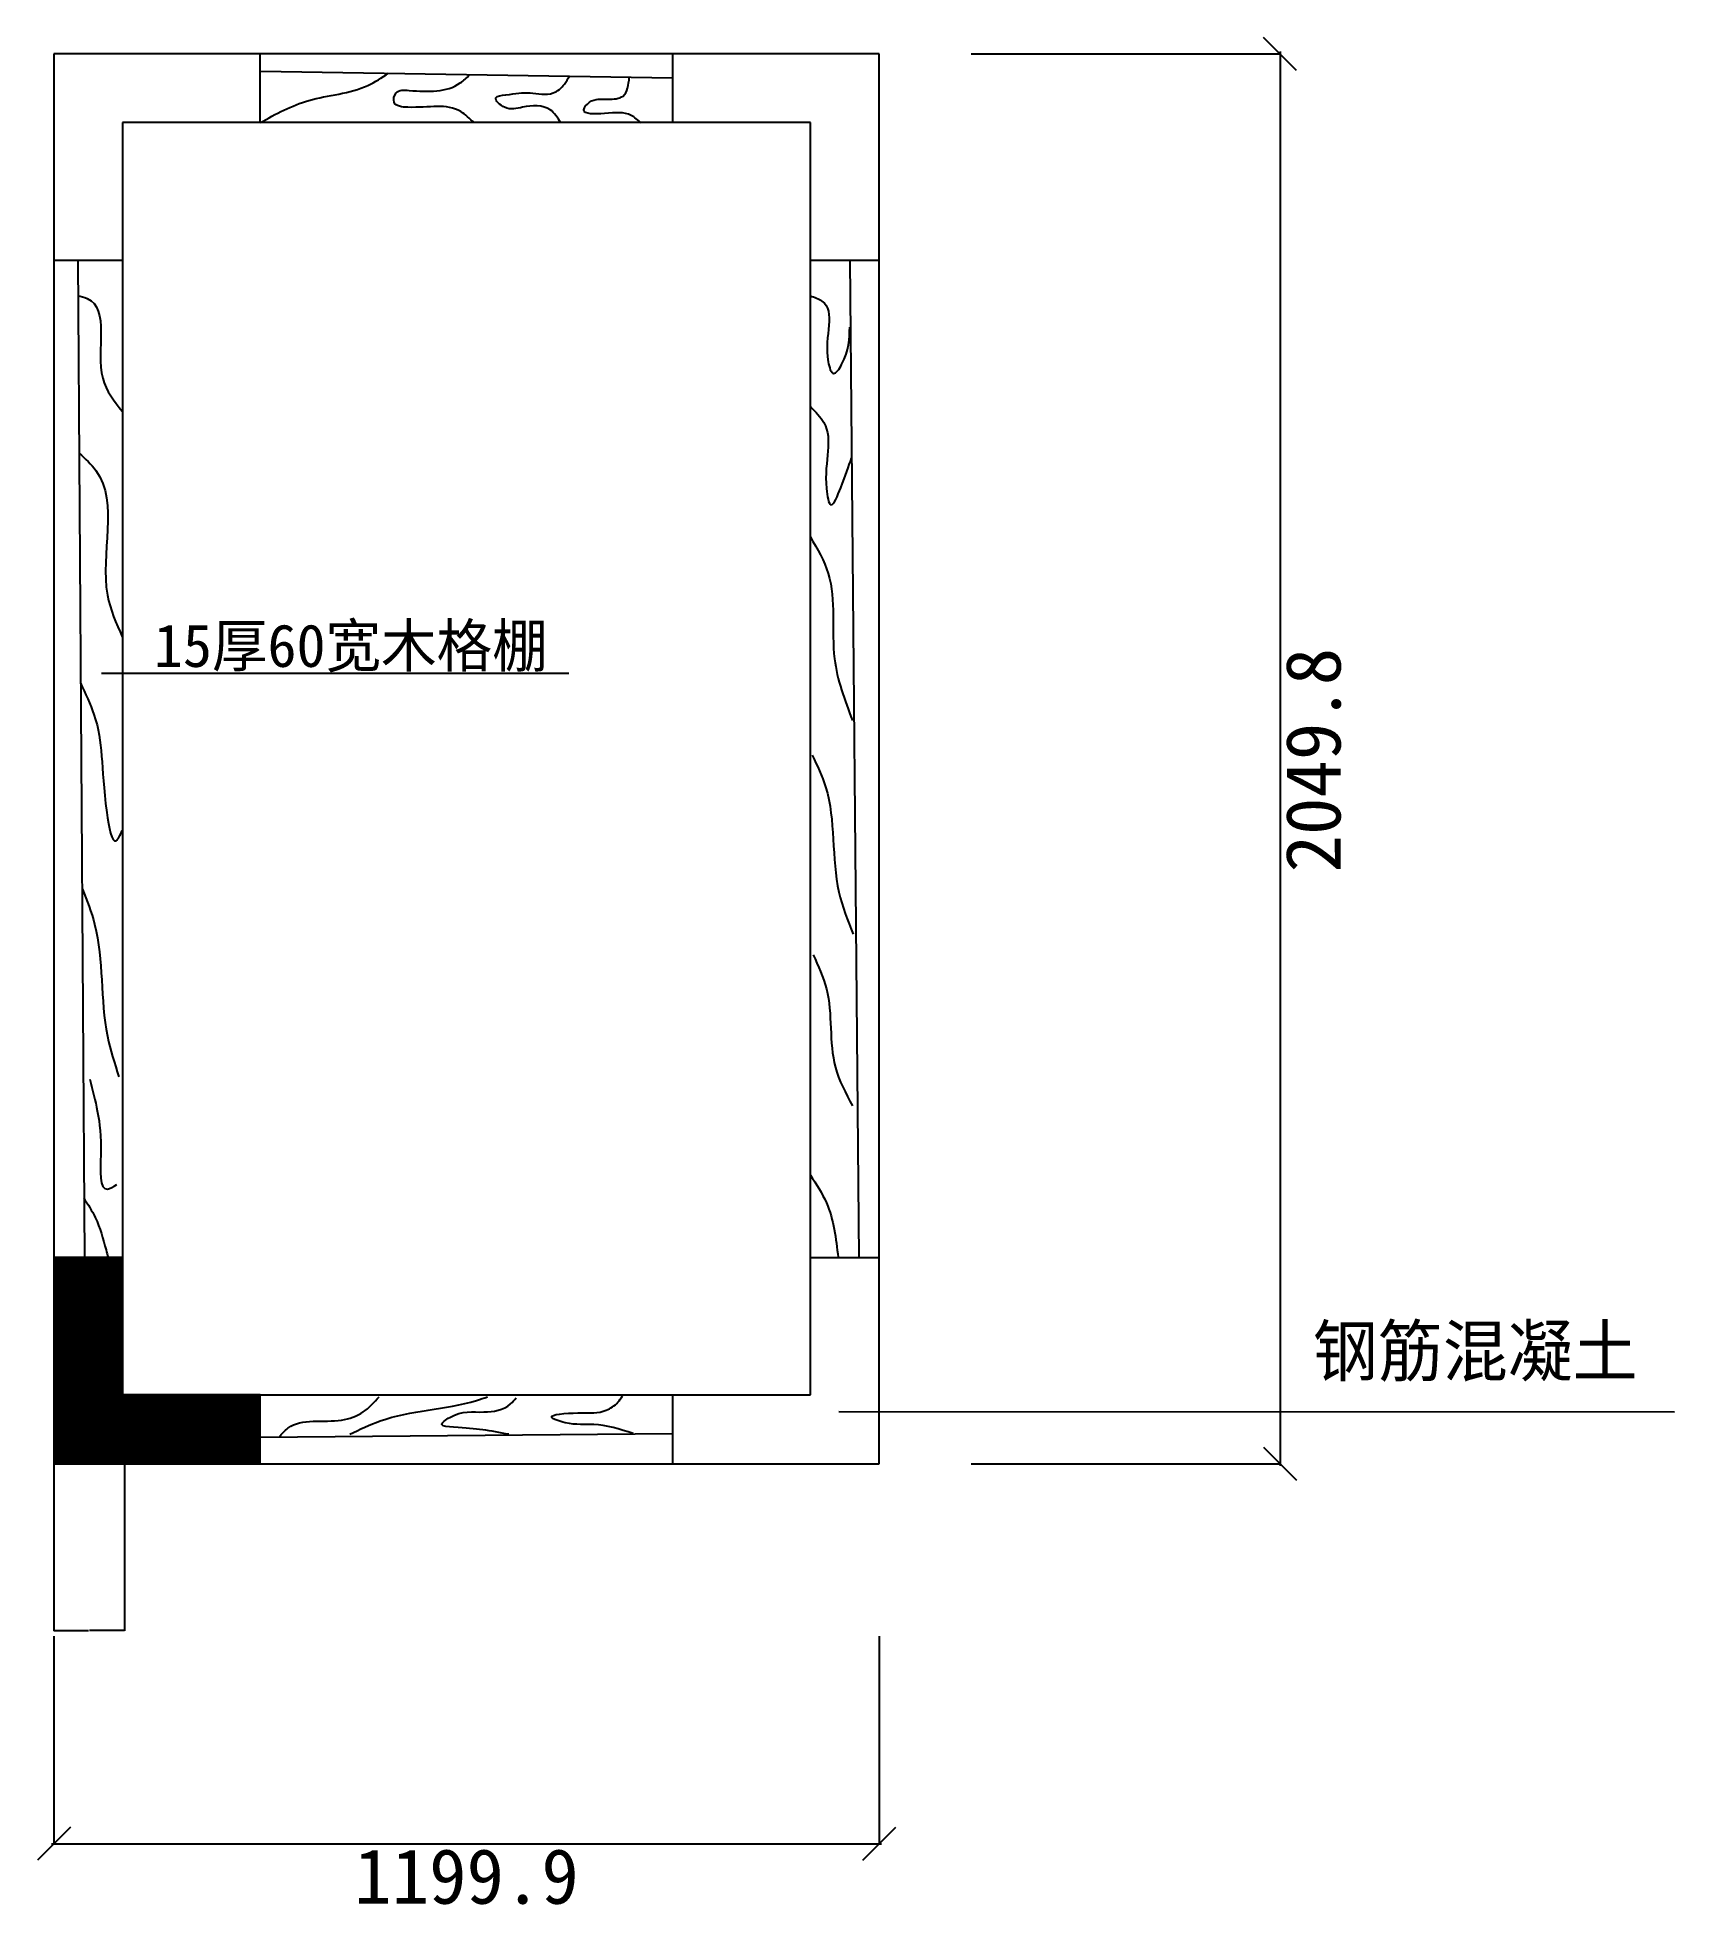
# Model space of a CAD drawing. Extents: x -45948 to -32738, y 12741 to 19047.
# Drawn here: x -35118 to -32738, y 12741 to 15457 of the extents above; entities that cross this region are included whole.
import ezdxf

# ---------------------------------------------------------------- set-up
doc = ezdxf.new("R2010")
doc.units = 0
doc.linetypes.add('ACAD_ISO02W100', pattern=[15, 12, -3])
doc.layers.get('0').update_dxf_attribs({"linetype": 'CONTINUOUS'})
doc.layers.get('DEFPOINTS').update_dxf_attribs({"linetype": 'CONTINUOUS'})
doc.layers.add('C1', color=7, linetype='ACAD_ISO02W100')
doc.dimstyles.get("Standard").update_dxf_attribs({"dimtxt": 0.18, "dimasz": 0.18, "dimexe": 0.18, "dimexo": 0.0625, "dimgap": 0.09, "dimtad": 0, "dimtih": 1, "dimtoh": 1, "dimdec": 4, "dimzin": 0, "dimtxsty": 'STANDARD', "dimcen": 0.09, "dimazin": 3, "dimtfac": 1, "dimtdec": 4, "dimtofl": 0, "dimtmove": 0, "dimatfit": 3, "dimtolj": 1, "dimtzin": 0})

msp = doc.modelspace()

# ---------------------------------------------------------------- texts
at = {"color": 0, "linetype": 'BYBLOCK', "ltscale": 10, "insert": (-34494.09558, 12782.11017), "char_height": 80, "attachment_point": 5}
msp.add_mtext('\\A1;1199.9', dxfattribs=at)
at = {"layer": 'C1', "color": 0, "linetype": 'BYBLOCK', "ltscale": 10}
for s, height, p in [('15厚60宽木格棚', 62.082036, (-34948.68267, 14541.11095)), ('钢筋混凝土', 72.62178, (-33263.54838, 13510.21888))]:
    msp.add_text(s, height=height, dxfattribs=at).set_placement(p)
at = {"layer": 'C1', "color": 0, "linetype": 'BYBLOCK'}
msp.add_text('2049.8', height=80, rotation=90, dxfattribs=at).set_placement((-33223.30262, 14242.35503))

# ---------------------------------------------------------------- blocks, each defined once
blk = doc.blocks.new('_OBLIQUE')
at = {"color": 0, "linetype": 'BYBLOCK'}
blk.add_line((-0.5, -0.5), (0.5, 0.5), dxfattribs=at)
blk = doc.blocks.new('*D57')
at = {"color": 0, "linetype": 'BYBLOCK'}
for p, q in [((-35094.1, 13382.5), (-35094.1, 13139.7)), ((-34991.5, 13382.5), (-34991.5, 13139.7)), ((-35093.9, 13139.9), (-35043.5, 13139.9)), ((-34991.6, 13139.9), (-35042.1, 13139.9))]:
    blk.add_line(p, q, dxfattribs=at)
for points in [[(-35093.9, 13139.9), (-35093.9, 13139.9), (-35094.1, 13139.9)], [(-34991.6, 13139.9), (-34991.6, 13139.9), (-34991.5, 13139.9)]]:
    blk.add_solid(points, dxfattribs=at)
at = {"layer": 'DEFPOINTS', "color": 0, "linetype": 'BYBLOCK'}
for p in [(-35094.1, 13382.5), (-34991.5, 13382.5), (-34991.5, 13139.9)]:
    blk.add_point(p, dxfattribs=at)
at = {"color": 0, "linetype": 'BYBLOCK', "insert": (-35042.8, 13139.9), "char_height": 0.18, "attachment_point": 5}
blk.add_mtext('\\A1;102.6335', dxfattribs=at)

# ---------------------------------------------------------------- dimensions: what is measured, and where the dimension line sits
at = {"layer": 'C1', "color": 0, "linetype": 'BYBLOCK', "ltscale": 10}
dim = msp.add_linear_dim(base=(-34991.46204, 13139.88307), p1=(-35094.09558, 13382.54421), p2=(-34991.46204, 13382.54421), dimstyle='STANDARD', dxfattribs=at)
dim.commit()
dim.dimension.update_dxf_attribs({"geometry": '*D57', "text_midpoint": (-35042.77881, 13139.88307)})

# ---------------------------------------------------------------- linework, layer by layer
at = {"color": 0, "linetype": 'BYBLOCK', "ltscale": 10}
for p, q in [((-33287.30262, 15408.54421), (-33335.30262, 15456.54421)), ((-33760.3447, 15432.54421), (-33309.86262, 15432.54421)), ((-33311.30262, 15435.74421), (-33311.30262, 13379.34421)), ((-33335.30262, 13406.54421), (-33287.30262, 13358.54421)), ((-33760.3447, 13382.54421), (-33309.86262, 13382.54421)), ((-35094.09558, 13131.94018), (-35094.09558, 12828.67017)), ((-33894.09558, 13131.94018), (-33894.09558, 12828.67017)), ((-35097.29558, 12830.11017), (-33890.89558, 12830.11017))]:
    msp.add_line(p, q, dxfattribs=at)
at = {"layer": 'C1', "color": 0, "linetype": 'BYBLOCK', "ltscale": 10}
for p, q in [((-33894.09558, 15432.54421), (-35094.09558, 15432.54421)), ((-35094.09558, 15432.54421), (-35094.09558, 13382.54421)), ((-34794.09558, 15332.54421), (-34794.09558, 15432.54421)), ((-34194.09558, 15332.54421), (-34194.09558, 15432.54421)), ((-33894.09558, 13382.54421), (-33894.09558, 15432.54421)), ((-34793.61742, 15407.41416), (-34194.81406, 15397.44815)), ((-33994.09558, 15332.54421), (-34994.09558, 15332.54421)), ((-34994.09558, 15332.54421), (-34994.09558, 13482.54421)), ((-33994.09558, 13482.54421), (-33994.09558, 15332.54421)), ((-35094.09558, 15132.54421), (-34994.09558, 15132.54421)), ((-35094.09558, 15132.54421), (-34994.09558, 15132.54421)), ((-35094.09558, 15132.54421), (-34994.09558, 15132.54421)), ((-35059.34247, 15132.4976), (-35049.43288, 13682.5025)), ((-33994.09558, 15132.54421), (-33894.09558, 15132.54421)), ((-33936.877, 15132.49015), (-33923.72162, 13682.51682)), ((-35024.66898, 14531.8858), (-34345.35819, 14531.8858)), ((-35094.09558, 13682.54421), (-34994.09558, 13682.54421)), ((-35094.09558, 13682.54421), (-35094.09558, 13382.54421)), ((-34994.09558, 13682.54421), (-35094.09558, 13682.54421)), ((-35094.09558, 13680.13311), (-35091.68448, 13682.54421)), ((-35094.09558, 13664.57676), (-35076.12813, 13682.54421)), ((-35094.09558, 13649.02041), (-35060.57178, 13682.54421)), ((-35094.09558, 13633.46406), (-35045.01543, 13682.54421)), ((-35094.09558, 13617.90771), (-35029.45908, 13682.54421)), ((-35094.09558, 13602.35136), (-35013.90273, 13682.54421)), ((-35094.09558, 13586.79501), (-34998.34638, 13682.54421)), ((-34994.09558, 13682.54421), (-35094.09558, 13682.54421)), ((-35094.09558, 13682.54421), (-35094.09558, 13382.54421)), ((-35094.09558, 13675.53691), (-35087.08828, 13682.54421)), ((-35094.09558, 13659.62701), (-35071.17838, 13682.54421)), ((-35094.09558, 13643.71711), (-35055.26848, 13682.54421)), ((-35094.09558, 13627.80721), (-35039.35858, 13682.54421)), ((-35094.09558, 13611.8973), (-35023.44867, 13682.54421)), ((-35094.09558, 13595.9874), (-35007.53877, 13682.54421)), ((-35094.09558, 13675.53691), (-35087.08828, 13682.54421)), ((-35094.09558, 13659.62701), (-35071.17838, 13682.54421)), ((-35094.09558, 13643.71711), (-35055.26848, 13682.54421)), ((-35094.09558, 13627.80721), (-35039.35858, 13682.54421)), ((-35094.09558, 13611.8973), (-35023.44867, 13682.54421)), ((-35094.09558, 13595.9874), (-35007.53877, 13682.54421)), ((-35094.09558, 13682.43121), (-35093.98257, 13682.54421)), ((-35094.09558, 13682.25443), (-35093.8058, 13682.54421)), ((-35094.09558, 13682.07765), (-35093.62902, 13682.54421)), ((-35094.09558, 13681.90088), (-35093.45224, 13682.54421)), ((-35094.09558, 13681.7241), (-35093.27547, 13682.54421)), ((-35094.09558, 13681.54732), (-35093.09869, 13682.54421)), ((-35094.09558, 13681.37055), (-35092.92191, 13682.54421)), ((-35094.09558, 13681.19377), (-35092.74514, 13682.54421)), ((-35094.09558, 13681.01699), (-35092.56836, 13682.54421)), ((-35094.09558, 13680.84022), (-35092.39158, 13682.54421)), ((-35094.09558, 13680.66344), (-35092.21481, 13682.54421)), ((-35094.09558, 13680.48666), (-35092.03803, 13682.54421)), ((-35094.09558, 13680.30989), (-35091.86125, 13682.54421)), ((-35094.09558, 13680.13311), (-35091.68448, 13682.54421)), ((-35094.09558, 13679.95633), (-35091.5077, 13682.54421)), ((-35094.09558, 13679.77956), (-35091.33092, 13682.54421)), ((-35094.09558, 13679.60278), (-35091.15415, 13682.54421)), ((-35094.09558, 13679.426), (-35090.97737, 13682.54421)), ((-35094.09558, 13679.24922), (-35090.80059, 13682.54421)), ((-35094.09558, 13679.07245), (-35090.62382, 13682.54421)), ((-35094.09558, 13678.89567), (-35090.44704, 13682.54421)), ((-35094.09558, 13678.71889), (-35090.27026, 13682.54421)), ((-35094.09558, 13678.54212), (-35090.09349, 13682.54421)), ((-35094.09558, 13678.36534), (-35089.91671, 13682.54421)), ((-35094.09558, 13678.18856), (-35089.73993, 13682.54421)), ((-35094.09558, 13678.01179), (-35089.56316, 13682.54421)), ((-35094.09558, 13677.83501), (-35089.38638, 13682.54421)), ((-35094.09558, 13677.65823), (-35089.2096, 13682.54421)), ((-35094.09558, 13677.48146), (-35089.03283, 13682.54421)), ((-35094.09558, 13677.30468), (-35088.85605, 13682.54421)), ((-35094.09558, 13677.1279), (-35088.67927, 13682.54421)), ((-35094.09558, 13676.95113), (-35088.5025, 13682.54421)), ((-35094.09558, 13676.77435), (-35088.32572, 13682.54421)), ((-35094.09558, 13676.59757), (-35088.14894, 13682.54421)), ((-35094.09558, 13676.4208), (-35087.97217, 13682.54421)), ((-35094.09558, 13676.24402), (-35087.79539, 13682.54421)), ((-35094.09558, 13676.06724), (-35087.61861, 13682.54421)), ((-35094.09558, 13675.89047), (-35087.44184, 13682.54421)), ((-35094.09558, 13675.71369), (-35087.26506, 13682.54421)), ((-35094.09558, 13675.53691), (-35087.08828, 13682.54421)), ((-35094.09558, 13675.36014), (-35086.91151, 13682.54421)), ((-35094.09558, 13675.18336), (-35086.73473, 13682.54421)), ((-35094.09558, 13675.00658), (-35086.55795, 13682.54421)), ((-35094.09558, 13674.82981), (-35086.38118, 13682.54421)), ((-35094.09558, 13674.65303), (-35086.2044, 13682.54421)), ((-35094.09558, 13674.47625), (-35086.02762, 13682.54421)), ((-35094.09558, 13674.29948), (-35085.85085, 13682.54421)), ((-35094.09558, 13674.1227), (-35085.67407, 13682.54421)), ((-35094.09558, 13673.94592), (-35085.49729, 13682.54421)), ((-35094.09558, 13673.76915), (-35085.32052, 13682.54421)), ((-35094.09558, 13673.59237), (-35085.14374, 13682.54421)), ((-35094.09558, 13673.41559), (-35084.96696, 13682.54421)), ((-35094.09558, 13673.23882), (-35084.79019, 13682.54421)), ((-35094.09558, 13673.06204), (-35084.61341, 13682.54421)), ((-35094.09558, 13672.88526), (-35084.43663, 13682.54421)), ((-35094.09558, 13672.70849), (-35084.25986, 13682.54421)), ((-35094.09558, 13672.53171), (-35084.08308, 13682.54421)), ((-35094.09558, 13672.35493), (-35083.9063, 13682.54421)), ((-35094.09558, 13672.17816), (-35083.72953, 13682.54421)), ((-35094.09558, 13672.00138), (-35083.55275, 13682.54421)), ((-35094.09558, 13671.8246), (-35083.37597, 13682.54421)), ((-35094.09558, 13671.64783), (-35083.1992, 13682.54421)), ((-35094.09558, 13671.47105), (-35083.02242, 13682.54421)), ((-35094.09558, 13671.29427), (-35082.84564, 13682.54421)), ((-35094.09558, 13671.1175), (-35082.66887, 13682.54421)), ((-35094.09558, 13670.94072), (-35082.49209, 13682.54421)), ((-35094.09558, 13670.76394), (-35082.31531, 13682.54421)), ((-35094.09558, 13670.58717), (-35082.13854, 13682.54421)), ((-35094.09558, 13670.41039), (-35081.96176, 13682.54421)), ((-35094.09558, 13670.23361), (-35081.78498, 13682.54421)), ((-35094.09558, 13670.05684), (-35081.60821, 13682.54421)), ((-35094.09558, 13669.88006), (-35081.43143, 13682.54421)), ((-35094.09558, 13669.70328), (-35081.25465, 13682.54421)), ((-35094.09558, 13669.52651), (-35081.07788, 13682.54421)), ((-35094.09558, 13669.34973), (-35080.9011, 13682.54421)), ((-35094.09558, 13669.17295), (-35080.72432, 13682.54421)), ((-35094.09558, 13668.99618), (-35080.54755, 13682.54421)), ((-35094.09558, 13668.8194), (-35080.37077, 13682.54421)), ((-35094.09558, 13668.64262), (-35080.19399, 13682.54421)), ((-35094.09558, 13668.46585), (-35080.01722, 13682.54421)), ((-35094.09558, 13668.28907), (-35079.84044, 13682.54421)), ((-35094.09558, 13668.11229), (-35079.66366, 13682.54421)), ((-35094.09558, 13667.93552), (-35079.48689, 13682.54421)), ((-35094.09558, 13667.75874), (-35079.31011, 13682.54421)), ((-35094.09558, 13667.58196), (-35079.13333, 13682.54421)), ((-35094.09558, 13667.40519), (-35078.95656, 13682.54421)), ((-35094.09558, 13667.22841), (-35078.77978, 13682.54421)), ((-35094.09558, 13667.05163), (-35078.603, 13682.54421)), ((-35094.09558, 13666.87486), (-35078.42623, 13682.54421)), ((-35094.09558, 13666.69808), (-35078.24945, 13682.54421)), ((-35094.09558, 13666.5213), (-35078.07267, 13682.54421)), ((-35094.09558, 13666.34453), (-35077.8959, 13682.54421)), ((-35094.09558, 13666.16775), (-35077.71912, 13682.54421)), ((-35094.09558, 13665.99097), (-35077.54234, 13682.54421)), ((-35094.09558, 13665.8142), (-35077.36557, 13682.54421)), ((-35094.09558, 13665.63742), (-35077.18879, 13682.54421)), ((-35094.09558, 13665.46064), (-35077.01201, 13682.54421)), ((-35094.09558, 13665.28387), (-35076.83524, 13682.54421)), ((-35094.09558, 13665.10709), (-35076.65846, 13682.54421)), ((-35094.09558, 13664.93031), (-35076.48168, 13682.54421)), ((-35094.09558, 13664.75354), (-35076.30491, 13682.54421)), ((-35094.09558, 13664.57676), (-35076.12813, 13682.54421)), ((-35094.09558, 13664.39998), (-35075.95135, 13682.54421)), ((-35094.09558, 13664.22321), (-35075.77458, 13682.54421)), ((-35094.09558, 13664.04643), (-35075.5978, 13682.54421)), ((-35094.09558, 13663.86965), (-35075.42102, 13682.54421)), ((-35094.09558, 13663.69288), (-35075.24424, 13682.54421)), ((-35094.09558, 13663.5161), (-35075.06747, 13682.54421)), ((-35094.09558, 13663.33932), (-35074.89069, 13682.54421)), ((-35094.09558, 13663.16255), (-35074.71391, 13682.54421)), ((-35094.09558, 13662.98577), (-35074.53714, 13682.54421)), ((-35094.09558, 13662.80899), (-35074.36036, 13682.54421)), ((-35094.09558, 13662.63222), (-35074.18358, 13682.54421)), ((-35094.09558, 13662.45544), (-35074.00681, 13682.54421)), ((-35094.09558, 13662.27866), (-35073.83003, 13682.54421)), ((-35094.09558, 13662.10189), (-35073.65325, 13682.54421)), ((-35094.09558, 13661.92511), (-35073.47648, 13682.54421)), ((-35094.09558, 13661.74833), (-35073.2997, 13682.54421)), ((-35094.09558, 13661.57156), (-35073.12292, 13682.54421)), ((-35094.09558, 13661.39478), (-35072.94615, 13682.54421)), ((-35094.09558, 13661.218), (-35072.76937, 13682.54421)), ((-35094.09558, 13661.04123), (-35072.59259, 13682.54421)), ((-35094.09558, 13660.86445), (-35072.41582, 13682.54421)), ((-35094.09558, 13660.68767), (-35072.23904, 13682.54421)), ((-35094.09558, 13660.5109), (-35072.06226, 13682.54421)), ((-35094.09558, 13660.33412), (-35071.88549, 13682.54421)), ((-35094.09558, 13660.15734), (-35071.70871, 13682.54421)), ((-35094.09558, 13659.98057), (-35071.53193, 13682.54421)), ((-35094.09558, 13659.80379), (-35071.35516, 13682.54421)), ((-35094.09558, 13659.62701), (-35071.17838, 13682.54421)), ((-35094.09558, 13659.45024), (-35071.0016, 13682.54421)), ((-35094.09558, 13659.27346), (-35070.82483, 13682.54421)), ((-35094.09558, 13659.09668), (-35070.64805, 13682.54421)), ((-35094.09558, 13658.9199), (-35070.47127, 13682.54421)), ((-35094.09558, 13658.74313), (-35070.2945, 13682.54421)), ((-35094.09558, 13658.56635), (-35070.11772, 13682.54421)), ((-35094.09558, 13658.38957), (-35069.94094, 13682.54421)), ((-35094.09558, 13658.2128), (-35069.76417, 13682.54421)), ((-35094.09558, 13658.03602), (-35069.58739, 13682.54421)), ((-35094.09558, 13657.85924), (-35069.41061, 13682.54421)), ((-35094.09558, 13657.68247), (-35069.23384, 13682.54421)), ((-35094.09558, 13657.50569), (-35069.05706, 13682.54421)), ((-35094.09558, 13657.32891), (-35068.88028, 13682.54421)), ((-35094.09558, 13657.15214), (-35068.70351, 13682.54421)), ((-35094.09558, 13656.97536), (-35068.52673, 13682.54421)), ((-35094.09558, 13656.79858), (-35068.34995, 13682.54421)), ((-35094.09558, 13656.62181), (-35068.17318, 13682.54421)), ((-35094.09558, 13656.44503), (-35067.9964, 13682.54421)), ((-35094.09558, 13656.26825), (-35067.81962, 13682.54421)), ((-35094.09558, 13656.09148), (-35067.64285, 13682.54421)), ((-35094.09558, 13655.9147), (-35067.46607, 13682.54421)), ((-35094.09558, 13655.73792), (-35067.28929, 13682.54421)), ((-35094.09558, 13655.56115), (-35067.11252, 13682.54421)), ((-35094.09558, 13655.38437), (-35066.93574, 13682.54421)), ((-35094.09558, 13655.20759), (-35066.75896, 13682.54421)), ((-35094.09558, 13655.03082), (-35066.58219, 13682.54421)), ((-35094.09558, 13654.85404), (-35066.40541, 13682.54421)), ((-35094.09558, 13654.67726), (-35066.22863, 13682.54421)), ((-35094.09558, 13654.50049), (-35066.05186, 13682.54421)), ((-35094.09558, 13654.32371), (-35065.87508, 13682.54421)), ((-35094.09558, 13654.14693), (-35065.6983, 13682.54421)), ((-35094.09558, 13653.97016), (-35065.52153, 13682.54421)), ((-35094.09558, 13653.79338), (-35065.34475, 13682.54421)), ((-35094.09558, 13653.6166), (-35065.16797, 13682.54421)), ((-35094.09558, 13653.43983), (-35064.9912, 13682.54421)), ((-35094.09558, 13653.26305), (-35064.81442, 13682.54421)), ((-35094.09558, 13653.08627), (-35064.63764, 13682.54421)), ((-35094.09558, 13652.9095), (-35064.46087, 13682.54421)), ((-35094.09558, 13652.73272), (-35064.28409, 13682.54421)), ((-35094.09558, 13652.55594), (-35064.10731, 13682.54421)), ((-35094.09558, 13652.37917), (-35063.93054, 13682.54421)), ((-35094.09558, 13652.20239), (-35063.75376, 13682.54421)), ((-35094.09558, 13652.02561), (-35063.57698, 13682.54421)), ((-35094.09558, 13651.84884), (-35063.40021, 13682.54421)), ((-35094.09558, 13651.67206), (-35063.22343, 13682.54421)), ((-35094.09558, 13651.49528), (-35063.04665, 13682.54421)), ((-35094.09558, 13651.31851), (-35062.86988, 13682.54421)), ((-35094.09558, 13651.14173), (-35062.6931, 13682.54421)), ((-35094.09558, 13650.96495), (-35062.51632, 13682.54421)), ((-35094.09558, 13650.78818), (-35062.33955, 13682.54421)), ((-35094.09558, 13650.6114), (-35062.16277, 13682.54421)), ((-35094.09558, 13650.43462), (-35061.98599, 13682.54421)), ((-35094.09558, 13650.25785), (-35061.80922, 13682.54421)), ((-35094.09558, 13650.08107), (-35061.63244, 13682.54421)), ((-35094.09558, 13649.90429), (-35061.45566, 13682.54421)), ((-35094.09558, 13649.72752), (-35061.27889, 13682.54421)), ((-35094.09558, 13649.55074), (-35061.10211, 13682.54421)), ((-35094.09558, 13649.37396), (-35060.92533, 13682.54421)), ((-35094.09558, 13649.19719), (-35060.74856, 13682.54421)), ((-35094.09558, 13649.02041), (-35060.57178, 13682.54421)), ((-35094.09558, 13648.84363), (-35060.395, 13682.54421)), ((-35094.09558, 13648.66686), (-35060.21823, 13682.54421)), ((-35094.09558, 13648.49008), (-35060.04145, 13682.54421)), ((-35094.09558, 13648.3133), (-35059.86467, 13682.54421)), ((-35094.09558, 13648.13653), (-35059.6879, 13682.54421)), ((-35094.09558, 13647.95975), (-35059.51112, 13682.54421)), ((-35094.09558, 13647.78297), (-35059.33434, 13682.54421)), ((-35094.09558, 13647.6062), (-35059.15757, 13682.54421)), ((-35094.09558, 13647.42942), (-35058.98079, 13682.54421)), ((-35094.09558, 13647.25264), (-35058.80401, 13682.54421)), ((-35094.09558, 13647.07587), (-35058.62724, 13682.54421)), ((-35094.09558, 13646.89909), (-35058.45046, 13682.54421)), ((-35094.09558, 13646.72231), (-35058.27368, 13682.54421)), ((-35094.09558, 13646.54554), (-35058.09691, 13682.54421)), ((-35094.09558, 13646.36876), (-35057.92013, 13682.54421)), ((-35094.09558, 13646.19198), (-35057.74335, 13682.54421)), ((-35094.09558, 13646.01521), (-35057.56658, 13682.54421)), ((-35094.09558, 13645.83843), (-35057.3898, 13682.54421)), ((-35094.09558, 13645.66165), (-35057.21302, 13682.54421)), ((-35094.09558, 13645.48488), (-35057.03625, 13682.54421)), ((-35094.09558, 13645.3081), (-35056.85947, 13682.54421)), ((-35094.09558, 13645.13132), (-35056.68269, 13682.54421)), ((-35094.09558, 13644.95455), (-35056.50592, 13682.54421)), ((-35094.09558, 13644.77777), (-35056.32914, 13682.54421)), ((-35094.09558, 13644.60099), (-35056.15236, 13682.54421)), ((-35094.09558, 13644.42422), (-35055.97559, 13682.54421)), ((-35094.09558, 13644.24744), (-35055.79881, 13682.54421)), ((-35094.09558, 13644.07066), (-35055.62203, 13682.54421)), ((-35094.09558, 13643.89389), (-35055.44526, 13682.54421)), ((-35094.09558, 13643.71711), (-35055.26848, 13682.54421)), ((-35094.09558, 13643.54033), (-35055.0917, 13682.54421)), ((-35094.09558, 13643.36356), (-35054.91493, 13682.54421)), ((-35094.09558, 13643.18678), (-35054.73815, 13682.54421)), ((-35094.09558, 13643.01), (-35054.56137, 13682.54421)), ((-35094.09558, 13642.83323), (-35054.38459, 13682.54421)), ((-35094.09558, 13642.65645), (-35054.20782, 13682.54421)), ((-35094.09558, 13642.47967), (-35054.03104, 13682.54421)), ((-35094.09558, 13642.3029), (-35053.85426, 13682.54421)), ((-35094.09558, 13642.12612), (-35053.67749, 13682.54421)), ((-35094.09558, 13641.94934), (-35053.50071, 13682.54421)), ((-35094.09558, 13641.77257), (-35053.32393, 13682.54421)), ((-35094.09558, 13641.59579), (-35053.14716, 13682.54421)), ((-35094.09558, 13641.41901), (-35052.97038, 13682.54421)), ((-35094.09558, 13641.24224), (-35052.7936, 13682.54421)), ((-35094.09558, 13641.06546), (-35052.61683, 13682.54421)), ((-35094.09558, 13640.88868), (-35052.44005, 13682.54421)), ((-35094.09558, 13640.71191), (-35052.26327, 13682.54421)), ((-35094.09558, 13640.53513), (-35052.0865, 13682.54421)), ((-35094.09558, 13640.35835), (-35051.90972, 13682.54421)), ((-35094.09558, 13640.18158), (-35051.73294, 13682.54421)), ((-35094.09558, 13640.0048), (-35051.55617, 13682.54421)), ((-35094.09558, 13639.82802), (-35051.37939, 13682.54421)), ((-35094.09558, 13639.65125), (-35051.20261, 13682.54421)), ((-35094.09558, 13639.47447), (-35051.02584, 13682.54421)), ((-35094.09558, 13639.29769), (-35050.84906, 13682.54421)), ((-35094.09558, 13639.12092), (-35050.67228, 13682.54421)), ((-35094.09558, 13638.94414), (-35050.49551, 13682.54421)), ((-35094.09558, 13638.76736), (-35050.31873, 13682.54421)), ((-35094.09558, 13638.59059), (-35050.14195, 13682.54421)), ((-35094.09558, 13638.41381), (-35049.96518, 13682.54421)), ((-35094.09558, 13638.23703), (-35049.7884, 13682.54421)), ((-35094.09558, 13638.06025), (-35049.61162, 13682.54421)), ((-35094.09558, 13637.88348), (-35049.43485, 13682.54421)), ((-35094.09558, 13637.7067), (-35049.25807, 13682.54421)), ((-35094.09558, 13637.52992), (-35049.08129, 13682.54421)), ((-35094.09558, 13637.35315), (-35048.90452, 13682.54421)), ((-35094.09558, 13637.17637), (-35048.72774, 13682.54421)), ((-35094.09558, 13636.99959), (-35048.55096, 13682.54421)), ((-35094.09558, 13636.82282), (-35048.37419, 13682.54421)), ((-35094.09558, 13636.64604), (-35048.19741, 13682.54421)), ((-35094.09558, 13636.46926), (-35048.02063, 13682.54421)), ((-35094.09558, 13636.29249), (-35047.84386, 13682.54421)), ((-35094.09558, 13636.11571), (-35047.66708, 13682.54421)), ((-35094.09558, 13635.93893), (-35047.4903, 13682.54421)), ((-35094.09558, 13635.76216), (-35047.31353, 13682.54421)), ((-35094.09558, 13635.58538), (-35047.13675, 13682.54421)), ((-35094.09558, 13635.4086), (-35046.95997, 13682.54421)), ((-35094.09558, 13635.23183), (-35046.7832, 13682.54421)), ((-35094.09558, 13635.05505), (-35046.60642, 13682.54421)), ((-35094.09558, 13634.87827), (-35046.42964, 13682.54421)), ((-35094.09558, 13634.7015), (-35046.25287, 13682.54421)), ((-35094.09558, 13634.52472), (-35046.07609, 13682.54421)), ((-35094.09558, 13634.34794), (-35045.89931, 13682.54421)), ((-35094.09558, 13634.17117), (-35045.72254, 13682.54421)), ((-35094.09558, 13633.99439), (-35045.54576, 13682.54421)), ((-35094.09558, 13633.81761), (-35045.36898, 13682.54421)), ((-35094.09558, 13633.64084), (-35045.19221, 13682.54421)), ((-35094.09558, 13633.46406), (-35045.01543, 13682.54421)), ((-35094.09558, 13633.28728), (-35044.83865, 13682.54421)), ((-35094.09558, 13633.11051), (-35044.66188, 13682.54421)), ((-35094.09558, 13632.93373), (-35044.4851, 13682.54421)), ((-35094.09558, 13632.75695), (-35044.30832, 13682.54421)), ((-35094.09558, 13632.58018), (-35044.13155, 13682.54421)), ((-35094.09558, 13632.4034), (-35043.95477, 13682.54421)), ((-35094.09558, 13632.22662), (-35043.77799, 13682.54421)), ((-35094.09558, 13632.04985), (-35043.60122, 13682.54421)), ((-35094.09558, 13631.87307), (-35043.42444, 13682.54421)), ((-35094.09558, 13631.69629), (-35043.24766, 13682.54421)), ((-35094.09558, 13631.51952), (-35043.07089, 13682.54421)), ((-35094.09558, 13631.34274), (-35042.89411, 13682.54421)), ((-35094.09558, 13631.16596), (-35042.71733, 13682.54421)), ((-35094.09558, 13630.98919), (-35042.54056, 13682.54421)), ((-35094.09558, 13630.81241), (-35042.36378, 13682.54421)), ((-35094.09558, 13630.63563), (-35042.187, 13682.54421)), ((-35094.09558, 13630.45886), (-35042.01023, 13682.54421)), ((-35094.09558, 13630.28208), (-35041.83345, 13682.54421)), ((-35094.09558, 13630.1053), (-35041.65667, 13682.54421)), ((-35094.09558, 13629.92853), (-35041.4799, 13682.54421)), ((-35094.09558, 13629.75175), (-35041.30312, 13682.54421)), ((-35094.09558, 13629.57497), (-35041.12634, 13682.54421)), ((-35094.09558, 13629.3982), (-35040.94957, 13682.54421)), ((-35094.09558, 13629.22142), (-35040.77279, 13682.54421)), ((-35094.09558, 13629.04464), (-35040.59601, 13682.54421)), ((-35094.09558, 13628.86787), (-35040.41924, 13682.54421)), ((-35094.09558, 13628.69109), (-35040.24246, 13682.54421)), ((-35094.09558, 13628.51431), (-35040.06568, 13682.54421)), ((-35094.09558, 13628.33754), (-35039.88891, 13682.54421)), ((-35094.09558, 13628.16076), (-35039.71213, 13682.54421)), ((-35094.09558, 13627.98398), (-35039.53535, 13682.54421)), ((-35094.09558, 13627.80721), (-35039.35858, 13682.54421)), ((-35094.09558, 13627.63043), (-35039.1818, 13682.54421)), ((-35094.09558, 13627.45365), (-35039.00502, 13682.54421)), ((-35094.09558, 13627.27688), (-35038.82825, 13682.54421)), ((-35094.09558, 13627.1001), (-35038.65147, 13682.54421)), ((-35094.09558, 13626.92332), (-35038.47469, 13682.54421)), ((-35094.09558, 13626.74655), (-35038.29792, 13682.54421)), ((-35094.09558, 13626.56977), (-35038.12114, 13682.54421)), ((-35094.09558, 13626.39299), (-35037.94436, 13682.54421)), ((-35094.09558, 13626.21622), (-35037.76759, 13682.54421)), ((-35094.09558, 13626.03944), (-35037.59081, 13682.54421)), ((-35094.09558, 13625.86266), (-35037.41403, 13682.54421)), ((-35094.09558, 13625.68589), (-35037.23726, 13682.54421)), ((-35094.09558, 13625.50911), (-35037.06048, 13682.54421)), ((-35094.09558, 13625.33233), (-35036.8837, 13682.54421)), ((-35094.09558, 13625.15556), (-35036.70693, 13682.54421)), ((-35094.09558, 13624.97878), (-35036.53015, 13682.54421)), ((-35094.09558, 13624.802), (-35036.35337, 13682.54421)), ((-35094.09558, 13624.62523), (-35036.1766, 13682.54421)), ((-35094.09558, 13624.44845), (-35035.99982, 13682.54421)), ((-35094.09558, 13624.27167), (-35035.82304, 13682.54421)), ((-35094.09558, 13624.0949), (-35035.64627, 13682.54421)), ((-35094.09558, 13623.91812), (-35035.46949, 13682.54421)), ((-35094.09558, 13623.74134), (-35035.29271, 13682.54421)), ((-35094.09558, 13623.56457), (-35035.11594, 13682.54421)), ((-35094.09558, 13623.38779), (-35034.93916, 13682.54421)), ((-35094.09558, 13623.21101), (-35034.76238, 13682.54421)), ((-35094.09558, 13623.03424), (-35034.58561, 13682.54421)), ((-35094.09558, 13622.85746), (-35034.40883, 13682.54421)), ((-35094.09558, 13622.68068), (-35034.23205, 13682.54421)), ((-35094.09558, 13622.50391), (-35034.05527, 13682.54421)), ((-35094.09558, 13622.32713), (-35033.8785, 13682.54421)), ((-35094.09558, 13622.15035), (-35033.70172, 13682.54421)), ((-35094.09558, 13621.97358), (-35033.52494, 13682.54421)), ((-35094.09558, 13621.7968), (-35033.34817, 13682.54421)), ((-35094.09558, 13621.62002), (-35033.17139, 13682.54421)), ((-35094.09558, 13621.44325), (-35032.99461, 13682.54421)), ((-35094.09558, 13621.26647), (-35032.81784, 13682.54421)), ((-35094.09558, 13621.08969), (-35032.64106, 13682.54421)), ((-35094.09558, 13620.91292), (-35032.46428, 13682.54421)), ((-35094.09558, 13620.73614), (-35032.28751, 13682.54421)), ((-35094.09558, 13620.55936), (-35032.11073, 13682.54421)), ((-35094.09558, 13620.38259), (-35031.93395, 13682.54421)), ((-35094.09558, 13620.20581), (-35031.75718, 13682.54421)), ((-35094.09558, 13620.02903), (-35031.5804, 13682.54421)), ((-35094.09558, 13619.85226), (-35031.40362, 13682.54421)), ((-35094.09558, 13619.67548), (-35031.22685, 13682.54421)), ((-35094.09558, 13619.4987), (-35031.05007, 13682.54421)), ((-35094.09558, 13619.32193), (-35030.87329, 13682.54421)), ((-35094.09558, 13619.14515), (-35030.69652, 13682.54421)), ((-35094.09558, 13618.96837), (-35030.51974, 13682.54421)), ((-35094.09558, 13618.7916), (-35030.34296, 13682.54421)), ((-35094.09558, 13618.61482), (-35030.16619, 13682.54421)), ((-35094.09558, 13618.43804), (-35029.98941, 13682.54421)), ((-35094.09558, 13618.26127), (-35029.81263, 13682.54421)), ((-35094.09558, 13618.08449), (-35029.63586, 13682.54421)), ((-35094.09558, 13617.90771), (-35029.45908, 13682.54421)), ((-35094.09558, 13617.73093), (-35029.2823, 13682.54421)), ((-35094.09558, 13617.55416), (-35029.10553, 13682.54421)), ((-35094.09558, 13617.37738), (-35028.92875, 13682.54421)), ((-35094.09558, 13617.2006), (-35028.75197, 13682.54421)), ((-35094.09558, 13617.02383), (-35028.5752, 13682.54421)), ((-35094.09558, 13616.84705), (-35028.39842, 13682.54421)), ((-35094.09558, 13616.67027), (-35028.22164, 13682.54421)), ((-35094.09558, 13616.4935), (-35028.04487, 13682.54421)), ((-35094.09558, 13616.31672), (-35027.86809, 13682.54421)), ((-35094.09558, 13616.13994), (-35027.69131, 13682.54421)), ((-35094.09558, 13615.96317), (-35027.51454, 13682.54421)), ((-35094.09558, 13615.78639), (-35027.33776, 13682.54421)), ((-35094.09558, 13615.60961), (-35027.16098, 13682.54421)), ((-35094.09558, 13615.43284), (-35026.98421, 13682.54421)), ((-35094.09558, 13615.25606), (-35026.80743, 13682.54421)), ((-35094.09558, 13615.07928), (-35026.63065, 13682.54421)), ((-35094.09558, 13614.90251), (-35026.45388, 13682.54421)), ((-35094.09558, 13614.72573), (-35026.2771, 13682.54421)), ((-35094.09558, 13614.54895), (-35026.10032, 13682.54421)), ((-35094.09558, 13614.37218), (-35025.92355, 13682.54421)), ((-35094.09558, 13614.1954), (-35025.74677, 13682.54421)), ((-35094.09558, 13614.01862), (-35025.56999, 13682.54421)), ((-35094.09558, 13613.84185), (-35025.39322, 13682.54421)), ((-35094.09558, 13613.66507), (-35025.21644, 13682.54421)), ((-35094.09558, 13613.48829), (-35025.03966, 13682.54421)), ((-35094.09558, 13613.31152), (-35024.86289, 13682.54421)), ((-35094.09558, 13613.13474), (-35024.68611, 13682.54421)), ((-35094.09558, 13612.95796), (-35024.50933, 13682.54421)), ((-35094.09558, 13612.78119), (-35024.33256, 13682.54421)), ((-35094.09558, 13612.60441), (-35024.15578, 13682.54421)), ((-35094.09558, 13612.42763), (-35023.979, 13682.54421)), ((-35094.09558, 13612.25086), (-35023.80223, 13682.54421)), ((-35094.09558, 13612.07408), (-35023.62545, 13682.54421)), ((-35094.09558, 13611.8973), (-35023.44867, 13682.54421)), ((-35094.09558, 13611.72053), (-35023.2719, 13682.54421)), ((-35094.09558, 13611.54375), (-35023.09512, 13682.54421)), ((-35094.09558, 13611.36697), (-35022.91834, 13682.54421)), ((-35094.09558, 13611.1902), (-35022.74157, 13682.54421)), ((-35094.09558, 13611.01342), (-35022.56479, 13682.54421)), ((-35094.09558, 13610.83664), (-35022.38801, 13682.54421)), ((-35094.09558, 13610.65987), (-35022.21124, 13682.54421)), ((-35094.09558, 13610.48309), (-35022.03446, 13682.54421)), ((-35094.09558, 13610.30631), (-35021.85768, 13682.54421)), ((-35094.09558, 13610.12954), (-35021.68091, 13682.54421)), ((-35094.09558, 13609.95276), (-35021.50413, 13682.54421)), ((-35094.09558, 13609.77598), (-35021.32735, 13682.54421)), ((-35094.09558, 13609.59921), (-35021.15058, 13682.54421)), ((-35094.09558, 13609.42243), (-35020.9738, 13682.54421)), ((-35094.09558, 13609.24565), (-35020.79702, 13682.54421)), ((-35094.09558, 13609.06888), (-35020.62025, 13682.54421)), ((-35094.09558, 13608.8921), (-35020.44347, 13682.54421)), ((-35094.09558, 13608.71532), (-35020.26669, 13682.54421)), ((-35094.09558, 13608.53855), (-35020.08992, 13682.54421)), ((-35094.09558, 13608.36177), (-35019.91314, 13682.54421)), ((-35094.09558, 13608.18499), (-35019.73636, 13682.54421)), ((-35094.09558, 13608.00822), (-35019.55959, 13682.54421)), ((-35094.09558, 13607.83144), (-35019.38281, 13682.54421)), ((-35094.09558, 13607.65466), (-35019.20603, 13682.54421)), ((-35094.09558, 13607.47789), (-35019.02926, 13682.54421)), ((-35094.09558, 13607.30111), (-35018.85248, 13682.54421)), ((-35094.09558, 13607.12433), (-35018.6757, 13682.54421)), ((-35094.09558, 13606.94756), (-35018.49893, 13682.54421)), ((-35094.09558, 13606.77078), (-35018.32215, 13682.54421)), ((-35094.09558, 13606.594), (-35018.14537, 13682.54421)), ((-35094.09558, 13606.41723), (-35017.9686, 13682.54421)), ((-35094.09558, 13606.24045), (-35017.79182, 13682.54421)), ((-35094.09558, 13606.06367), (-35017.61504, 13682.54421)), ((-35094.09558, 13605.8869), (-35017.43827, 13682.54421)), ((-35094.09558, 13605.71012), (-35017.26149, 13682.54421)), ((-35094.09558, 13605.53334), (-35017.08471, 13682.54421)), ((-35094.09558, 13605.35657), (-35016.90794, 13682.54421)), ((-35094.09558, 13605.17979), (-35016.73116, 13682.54421)), ((-35094.09558, 13605.00301), (-35016.55438, 13682.54421)), ((-35094.09558, 13604.82624), (-35016.37761, 13682.54421)), ((-35094.09558, 13604.64946), (-35016.20083, 13682.54421)), ((-35094.09558, 13604.47268), (-35016.02405, 13682.54421)), ((-35094.09558, 13604.29591), (-35015.84728, 13682.54421)), ((-35094.09558, 13604.11913), (-35015.6705, 13682.54421)), ((-35094.09558, 13603.94235), (-35015.49372, 13682.54421)), ((-35094.09558, 13603.76558), (-35015.31695, 13682.54421)), ((-35094.09558, 13603.5888), (-35015.14017, 13682.54421)), ((-35094.09558, 13603.41202), (-35014.96339, 13682.54421)), ((-35094.09558, 13603.23525), (-35014.78662, 13682.54421)), ((-35094.09558, 13603.05847), (-35014.60984, 13682.54421)), ((-35094.09558, 13602.88169), (-35014.43306, 13682.54421)), ((-35094.09558, 13602.70492), (-35014.25629, 13682.54421)), ((-35094.09558, 13602.52814), (-35014.07951, 13682.54421)), ((-35094.09558, 13602.35136), (-35013.90273, 13682.54421)), ((-35094.09558, 13602.17459), (-35013.72596, 13682.54421)), ((-35094.09558, 13601.99781), (-35013.54918, 13682.54421)), ((-35094.09558, 13601.82103), (-35013.3724, 13682.54421)), ((-35094.09558, 13601.64426), (-35013.19562, 13682.54421)), ((-35094.09558, 13601.46748), (-35013.01885, 13682.54421)), ((-35094.09558, 13601.2907), (-35012.84207, 13682.54421)), ((-35094.09558, 13601.11393), (-35012.66529, 13682.54421)), ((-35094.09558, 13600.93715), (-35012.48852, 13682.54421)), ((-35094.09558, 13600.76037), (-35012.31174, 13682.54421)), ((-35094.09558, 13600.5836), (-35012.13496, 13682.54421)), ((-35094.09558, 13600.40682), (-35011.95819, 13682.54421)), ((-35094.09558, 13600.23004), (-35011.78141, 13682.54421)), ((-35094.09558, 13600.05327), (-35011.60463, 13682.54421)), ((-35094.09558, 13599.87649), (-35011.42786, 13682.54421)), ((-35094.09558, 13599.69971), (-35011.25108, 13682.54421)), ((-35094.09558, 13599.52294), (-35011.0743, 13682.54421)), ((-35094.09558, 13599.34616), (-35010.89753, 13682.54421)), ((-35094.09558, 13599.16938), (-35010.72075, 13682.54421)), ((-35094.09558, 13598.99261), (-35010.54397, 13682.54421)), ((-35094.09558, 13598.81583), (-35010.3672, 13682.54421)), ((-35094.09558, 13598.63905), (-35010.19042, 13682.54421)), ((-35094.09558, 13598.46228), (-35010.01364, 13682.54421)), ((-35094.09558, 13598.2855), (-35009.83687, 13682.54421)), ((-35094.09558, 13598.10872), (-35009.66009, 13682.54421)), ((-35094.09558, 13597.93195), (-35009.48331, 13682.54421)), ((-35094.09558, 13597.75517), (-35009.30654, 13682.54421)), ((-35094.09558, 13597.57839), (-35009.12976, 13682.54421)), ((-35094.09558, 13597.40162), (-35008.95298, 13682.54421)), ((-35094.09558, 13597.22484), (-35008.77621, 13682.54421)), ((-35094.09558, 13597.04806), (-35008.59943, 13682.54421)), ((-35094.09558, 13596.87128), (-35008.42265, 13682.54421)), ((-35094.09558, 13596.69451), (-35008.24588, 13682.54421)), ((-35094.09558, 13596.51773), (-35008.0691, 13682.54421)), ((-35094.09558, 13596.34095), (-35007.89232, 13682.54421)), ((-35094.09558, 13596.16418), (-35007.71555, 13682.54421)), ((-35094.09558, 13595.9874), (-35007.53877, 13682.54421)), ((-35094.09558, 13595.81062), (-35007.36199, 13682.54421)), ((-35094.09558, 13595.63385), (-35007.18522, 13682.54421)), ((-35094.09558, 13595.45707), (-35007.00844, 13682.54421)), ((-35094.09558, 13595.28029), (-35006.83166, 13682.54421)), ((-35094.09558, 13595.10352), (-35006.65489, 13682.54421)), ((-35094.09558, 13594.92674), (-35006.47811, 13682.54421)), ((-35094.09558, 13594.74996), (-35006.30133, 13682.54421)), ((-35094.09558, 13594.57319), (-35006.12456, 13682.54421)), ((-35094.09558, 13594.39641), (-35005.94778, 13682.54421)), ((-35094.09558, 13594.21963), (-35005.771, 13682.54421)), ((-35094.09558, 13594.04286), (-35005.59423, 13682.54421)), ((-35094.09558, 13593.86608), (-35005.41745, 13682.54421)), ((-35094.09558, 13593.6893), (-35005.24067, 13682.54421)), ((-35094.09558, 13593.51253), (-35005.0639, 13682.54421)), ((-35094.09558, 13593.33575), (-35004.88712, 13682.54421)), ((-35094.09558, 13593.15897), (-35004.71034, 13682.54421)), ((-35094.09558, 13592.9822), (-35004.53357, 13682.54421)), ((-35094.09558, 13592.80542), (-35004.35679, 13682.54421)), ((-35094.09558, 13592.62864), (-35004.18001, 13682.54421)), ((-35094.09558, 13592.45187), (-35004.00324, 13682.54421)), ((-35094.09558, 13592.27509), (-35003.82646, 13682.54421)), ((-35094.09558, 13592.09831), (-35003.64968, 13682.54421)), ((-35094.09558, 13591.92154), (-35003.47291, 13682.54421)), ((-35094.09558, 13591.74476), (-35003.29613, 13682.54421)), ((-35094.09558, 13591.56798), (-35003.11935, 13682.54421)), ((-35094.09558, 13591.39121), (-35002.94258, 13682.54421)), ((-35094.09558, 13591.21443), (-35002.7658, 13682.54421)), ((-35094.09558, 13591.03765), (-35002.58902, 13682.54421)), ((-35094.09558, 13590.86088), (-35002.41225, 13682.54421)), ((-35094.09558, 13590.6841), (-35002.23547, 13682.54421)), ((-35094.09558, 13590.50732), (-35002.05869, 13682.54421)), ((-35094.09558, 13590.33055), (-35001.88192, 13682.54421)), ((-35094.09558, 13590.15377), (-35001.70514, 13682.54421)), ((-35094.09558, 13589.97699), (-35001.52836, 13682.54421)), ((-35094.09558, 13589.80022), (-35001.35159, 13682.54421)), ((-35094.09558, 13589.62344), (-35001.17481, 13682.54421)), ((-35094.09558, 13589.44666), (-35000.99803, 13682.54421)), ((-35094.09558, 13589.26989), (-35000.82126, 13682.54421)), ((-35094.09558, 13589.09311), (-35000.64448, 13682.54421)), ((-35094.09558, 13588.91633), (-35000.4677, 13682.54421)), ((-35094.09558, 13588.73956), (-35000.29093, 13682.54421)), ((-35094.09558, 13588.56278), (-35000.11415, 13682.54421)), ((-35094.09558, 13588.386), (-34999.93737, 13682.54421)), ((-35094.09558, 13588.20923), (-34999.7606, 13682.54421)), ((-35094.09558, 13588.03245), (-34999.58382, 13682.54421)), ((-35094.09558, 13587.85567), (-34999.40704, 13682.54421)), ((-35094.09558, 13587.6789), (-34999.23027, 13682.54421)), ((-35094.09558, 13587.50212), (-34999.05349, 13682.54421)), ((-35094.09558, 13587.32534), (-34998.87671, 13682.54421)), ((-35094.09558, 13587.14857), (-34998.69994, 13682.54421)), ((-35094.09558, 13586.97179), (-34998.52316, 13682.54421)), ((-35094.09558, 13586.79501), (-34998.34638, 13682.54421)), ((-35094.09558, 13586.61824), (-34998.16961, 13682.54421)), ((-35094.09558, 13586.44146), (-34997.99283, 13682.54421)), ((-35094.09558, 13586.26468), (-34997.81605, 13682.54421)), ((-35094.09558, 13586.08791), (-34997.63928, 13682.54421)), ((-35094.09558, 13585.91113), (-34997.4625, 13682.54421)), ((-35094.09558, 13585.73435), (-34997.28572, 13682.54421)), ((-35094.09558, 13585.55758), (-34997.10895, 13682.54421)), ((-35094.09558, 13585.3808), (-34996.93217, 13682.54421)), ((-35094.09558, 13585.20402), (-34996.75539, 13682.54421)), ((-35094.09558, 13585.02725), (-34996.57862, 13682.54421)), ((-35094.09558, 13584.85047), (-34996.40184, 13682.54421)), ((-35094.09558, 13584.67369), (-34996.22506, 13682.54421)), ((-35094.09558, 13584.49692), (-34996.04829, 13682.54421)), ((-35094.09558, 13584.32014), (-34995.87151, 13682.54421)), ((-35094.09558, 13584.14336), (-34995.69473, 13682.54421)), ((-35094.09558, 13583.96659), (-34995.51796, 13682.54421)), ((-35094.09558, 13583.78981), (-34995.34118, 13682.54421)), ((-35094.09558, 13583.61303), (-34995.1644, 13682.54421)), ((-35094.09558, 13583.43626), (-34994.98763, 13682.54421)), ((-35094.09558, 13583.25948), (-34994.81085, 13682.54421)), ((-35094.09558, 13583.0827), (-34994.63407, 13682.54421)), ((-35094.09558, 13582.90593), (-34994.4573, 13682.54421)), ((-35094.09558, 13582.72915), (-34994.28052, 13682.54421)), ((-35094.09558, 13582.55237), (-34994.10374, 13682.54421)), ((-35094.09558, 13582.3756), (-34994.09558, 13682.3756)), ((-35094.09558, 13582.19882), (-34994.09558, 13682.19882)), ((-35094.09558, 13582.02204), (-34994.09558, 13682.02204)), ((-35094.09558, 13581.84527), (-34994.09558, 13681.84527)), ((-35094.09558, 13581.66849), (-34994.09558, 13681.66849)), ((-35094.09558, 13581.49171), (-34994.09558, 13681.49171)), ((-35094.09558, 13581.31494), (-34994.09558, 13681.31494)), ((-35094.09558, 13581.13816), (-34994.09558, 13681.13816)), ((-35094.09558, 13580.96138), (-34994.09558, 13680.96138)), ((-35094.09558, 13580.78461), (-34994.09558, 13680.78461)), ((-35094.09558, 13580.60783), (-34994.09558, 13680.60783)), ((-35094.09558, 13580.43105), (-34994.09558, 13680.43105)), ((-35094.09558, 13580.25428), (-34994.09558, 13680.25428)), ((-35094.09558, 13580.0775), (-34994.09558, 13680.0775)), ((-35094.09558, 13580.0775), (-34994.09558, 13680.0775)), ((-35094.09558, 13580.0775), (-34994.09558, 13680.0775)), ((-35094.09558, 13579.90072), (-34994.09558, 13679.90072)), ((-35094.09558, 13579.72395), (-34994.09558, 13679.72395)), ((-35094.09558, 13579.54717), (-34994.09558, 13679.54717)), ((-35094.09558, 13579.37039), (-34994.09558, 13679.37039)), ((-35094.09558, 13579.19362), (-34994.09558, 13679.19362)), ((-35094.09558, 13579.01684), (-34994.09558, 13679.01684)), ((-35094.09558, 13578.84006), (-34994.09558, 13678.84006)), ((-35094.09558, 13578.66329), (-34994.09558, 13678.66329)), ((-35094.09558, 13578.48651), (-34994.09558, 13678.48651)), ((-35094.09558, 13578.30973), (-34994.09558, 13678.30973)), ((-35094.09558, 13578.13296), (-34994.09558, 13678.13296)), ((-35094.09558, 13577.95618), (-34994.09558, 13677.95618)), ((-35094.09558, 13577.7794), (-34994.09558, 13677.7794)), ((-35094.09558, 13577.60263), (-34994.09558, 13677.60263)), ((-35094.09558, 13577.42585), (-34994.09558, 13677.42585)), ((-35094.09558, 13577.24907), (-34994.09558, 13677.24907)), ((-35094.09558, 13577.0723), (-34994.09558, 13677.0723)), ((-35094.09558, 13576.89552), (-34994.09558, 13676.89552)), ((-35094.09558, 13576.71874), (-34994.09558, 13676.71874)), ((-35094.09558, 13576.54196), (-34994.09558, 13676.54196)), ((-35094.09558, 13576.36519), (-34994.09558, 13676.36519)), ((-35094.09558, 13576.18841), (-34994.09558, 13676.18841)), ((-35094.09558, 13576.01163), (-34994.09558, 13676.01163)), ((-35094.09558, 13575.83486), (-34994.09558, 13675.83486)), ((-35094.09558, 13575.65808), (-34994.09558, 13675.65808)), ((-35094.09558, 13575.4813), (-34994.09558, 13675.4813)), ((-35094.09558, 13575.30453), (-34994.09558, 13675.30453)), ((-35094.09558, 13575.12775), (-34994.09558, 13675.12775)), ((-35094.09558, 13574.95097), (-34994.09558, 13674.95097)), ((-35094.09558, 13574.7742), (-34994.09558, 13674.7742)), ((-35094.09558, 13574.59742), (-34994.09558, 13674.59742)), ((-35094.09558, 13574.42064), (-34994.09558, 13674.42064)), ((-35094.09558, 13574.24387), (-34994.09558, 13674.24387)), ((-35094.09558, 13574.06709), (-34994.09558, 13674.06709)), ((-35094.09558, 13573.89031), (-34994.09558, 13673.89031)), ((-35094.09558, 13573.71354), (-34994.09558, 13673.71354)), ((-35094.09558, 13573.53676), (-34994.09558, 13673.53676)), ((-35094.09558, 13573.35998), (-34994.09558, 13673.35998)), ((-35094.09558, 13573.18321), (-34994.09558, 13673.18321)), ((-35094.09558, 13573.00643), (-34994.09558, 13673.00643)), ((-35094.09558, 13572.82965), (-34994.09558, 13672.82965)), ((-35094.09558, 13572.65288), (-34994.09558, 13672.65288)), ((-35094.09558, 13572.4761), (-34994.09558, 13672.4761)), ((-35094.09558, 13572.29932), (-34994.09558, 13672.29932)), ((-35094.09558, 13572.12255), (-34994.09558, 13672.12255)), ((-35094.09558, 13571.94577), (-34994.09558, 13671.94577)), ((-35094.09558, 13571.76899), (-34994.09558, 13671.76899)), ((-35094.09558, 13571.59222), (-34994.09558, 13671.59222)), ((-35094.09558, 13571.41544), (-34994.09558, 13671.41544)), ((-35094.09558, 13571.23866), (-34994.09558, 13671.23866)), ((-35094.09558, 13571.23866), (-34994.09558, 13671.23866)), ((-35094.09558, 13571.06189), (-34994.09558, 13671.06189)), ((-35094.09558, 13570.88511), (-34994.09558, 13670.88511)), ((-35094.09558, 13570.70833), (-34994.09558, 13670.70833)), ((-35094.09558, 13570.53156), (-34994.09558, 13670.53156)), ((-35094.09558, 13570.35478), (-34994.09558, 13670.35478)), ((-35094.09558, 13570.178), (-34994.09558, 13670.178)), ((-35094.09558, 13570.00123), (-34994.09558, 13670.00123)), ((-35094.09558, 13569.82445), (-34994.09558, 13669.82445)), ((-35094.09558, 13569.64767), (-34994.09558, 13669.64767)), ((-35094.09558, 13569.4709), (-34994.09558, 13669.4709)), ((-35094.09558, 13569.29412), (-34994.09558, 13669.29412)), ((-35094.09558, 13569.11734), (-34994.09558, 13669.11734)), ((-35094.09558, 13568.94057), (-34994.09558, 13668.94057)), ((-35094.09558, 13568.76379), (-34994.09558, 13668.76379)), ((-35094.09558, 13568.58701), (-34994.09558, 13668.58701)), ((-35094.09558, 13568.41024), (-34994.09558, 13668.41024)), ((-35094.09558, 13568.23346), (-34994.09558, 13668.23346)), ((-35094.09558, 13568.05668), (-34994.09558, 13668.05668)), ((-35094.09558, 13567.87991), (-34994.09558, 13667.87991)), ((-35094.09558, 13567.70313), (-34994.09558, 13667.70313)), ((-35094.09558, 13567.52635), (-34994.09558, 13667.52635)), ((-35094.09558, 13567.34958), (-34994.09558, 13667.34958)), ((-35094.09558, 13567.1728), (-34994.09558, 13667.1728)), ((-35094.09558, 13566.99602), (-34994.09558, 13666.99602)), ((-35094.09558, 13566.81925), (-34994.09558, 13666.81925)), ((-35094.09558, 13566.64247), (-34994.09558, 13666.64247)), ((-35094.09558, 13566.46569), (-34994.09558, 13666.46569)), ((-35094.09558, 13566.28892), (-34994.09558, 13666.28892)), ((-35094.09558, 13566.11214), (-34994.09558, 13666.11214)), ((-35094.09558, 13565.93536), (-34994.09558, 13665.93536)), ((-35094.09558, 13565.75859), (-34994.09558, 13665.75859)), ((-35094.09558, 13565.58181), (-34994.09558, 13665.58181)), ((-35094.09558, 13565.40503), (-34994.09558, 13665.40503)), ((-35094.09558, 13565.22826), (-34994.09558, 13665.22826)), ((-35094.09558, 13565.05148), (-34994.09558, 13665.05148)), ((-35094.09558, 13564.8747), (-34994.09558, 13664.8747)), ((-35094.09558, 13564.69793), (-34994.09558, 13664.69793)), ((-35094.09558, 13564.52115), (-34994.09558, 13664.52115)), ((-35094.09558, 13564.34437), (-34994.09558, 13664.34437)), ((-35094.09558, 13564.1676), (-34994.09558, 13664.1676)), ((-35094.09558, 13564.1676), (-34994.09558, 13664.1676)), ((-35094.09558, 13564.1676), (-34994.09558, 13664.1676)), ((-35094.09558, 13563.99082), (-34994.09558, 13663.99082)), ((-35094.09558, 13563.81404), (-34994.09558, 13663.81404)), ((-35094.09558, 13563.63727), (-34994.09558, 13663.63727)), ((-35094.09558, 13563.46049), (-34994.09558, 13663.46049)), ((-35094.09558, 13563.28371), (-34994.09558, 13663.28371)), ((-35094.09558, 13563.10694), (-34994.09558, 13663.10694)), ((-35094.09558, 13562.93016), (-34994.09558, 13662.93016)), ((-35094.09558, 13562.75338), (-34994.09558, 13662.75338)), ((-35094.09558, 13562.57661), (-34994.09558, 13662.57661)), ((-35094.09558, 13562.39983), (-34994.09558, 13662.39983)), ((-35094.09558, 13562.22305), (-34994.09558, 13662.22305)), ((-35094.09558, 13562.04628), (-34994.09558, 13662.04628)), ((-35094.09558, 13561.8695), (-34994.09558, 13661.8695)), ((-35094.09558, 13561.69272), (-34994.09558, 13661.69272)), ((-35094.09558, 13561.51595), (-34994.09558, 13661.51595)), ((-35094.09558, 13561.33917), (-34994.09558, 13661.33917)), ((-35094.09558, 13561.16239), (-34994.09558, 13661.16239)), ((-35094.09558, 13560.98562), (-34994.09558, 13660.98562)), ((-35094.09558, 13560.80884), (-34994.09558, 13660.80884)), ((-35094.09558, 13560.63206), (-34994.09558, 13660.63206)), ((-35094.09558, 13560.45529), (-34994.09558, 13660.45529)), ((-35094.09558, 13560.27851), (-34994.09558, 13660.27851)), ((-35094.09558, 13560.10173), (-34994.09558, 13660.10173)), ((-35094.09558, 13559.92496), (-34994.09558, 13659.92496)), ((-35094.09558, 13559.74818), (-34994.09558, 13659.74818)), ((-35094.09558, 13559.5714), (-34994.09558, 13659.5714)), ((-35094.09558, 13559.39463), (-34994.09558, 13659.39463)), ((-35094.09558, 13559.21785), (-34994.09558, 13659.21785)), ((-35094.09558, 13559.04107), (-34994.09558, 13659.04107)), ((-35094.09558, 13558.8643), (-34994.09558, 13658.8643)), ((-35094.09558, 13558.68752), (-34994.09558, 13658.68752)), ((-35094.09558, 13558.51074), (-34994.09558, 13658.51074)), ((-35094.09558, 13558.33397), (-34994.09558, 13658.33397)), ((-35094.09558, 13558.15719), (-34994.09558, 13658.15719)), ((-35094.09558, 13557.98041), (-34994.09558, 13657.98041)), ((-35094.09558, 13557.80364), (-34994.09558, 13657.80364)), ((-35094.09558, 13557.62686), (-34994.09558, 13657.62686)), ((-35094.09558, 13557.45008), (-34994.09558, 13657.45008)), ((-35094.09558, 13557.27331), (-34994.09558, 13657.27331)), ((-35094.09558, 13557.09653), (-34994.09558, 13657.09653)), ((-35094.09558, 13556.91975), (-34994.09558, 13656.91975)), ((-34994.09558, 13482.54421), (-34994.09558, 13682.54421)), ((-34994.09558, 13482.54421), (-34994.09558, 13682.54421)), ((-33994.09558, 13682.54421), (-33894.09558, 13682.54421)), ((-35094.09558, 13556.74298), (-34994.09558, 13656.74298)), ((-35094.09558, 13556.5662), (-34994.09558, 13656.5662)), ((-35094.09558, 13556.38942), (-34994.09558, 13656.38942)), ((-35094.09558, 13556.21265), (-34994.09558, 13656.21265)), ((-35094.09558, 13556.03587), (-34994.09558, 13656.03587)), ((-35094.09558, 13555.85909), (-34994.09558, 13655.85909)), ((-35094.09558, 13555.68231), (-34994.09558, 13655.68231)), ((-35094.09558, 13555.68231), (-34994.09558, 13655.68231)), ((-35094.09558, 13555.50554), (-34994.09558, 13655.50554)), ((-35094.09558, 13555.32876), (-34994.09558, 13655.32876)), ((-35094.09558, 13555.15198), (-34994.09558, 13655.15198)), ((-35094.09558, 13554.97521), (-34994.09558, 13654.97521)), ((-35094.09558, 13554.79843), (-34994.09558, 13654.79843)), ((-35094.09558, 13554.62165), (-34994.09558, 13654.62165)), ((-35094.09558, 13554.44488), (-34994.09558, 13654.44488)), ((-35094.09558, 13554.2681), (-34994.09558, 13654.2681)), ((-35094.09558, 13554.09132), (-34994.09558, 13654.09132)), ((-35094.09558, 13553.91455), (-34994.09558, 13653.91455)), ((-35094.09558, 13553.73777), (-34994.09558, 13653.73777)), ((-35094.09558, 13553.56099), (-34994.09558, 13653.56099)), ((-35094.09558, 13553.38422), (-34994.09558, 13653.38422)), ((-35094.09558, 13553.20744), (-34994.09558, 13653.20744)), ((-35094.09558, 13553.03066), (-34994.09558, 13653.03066)), ((-35094.09558, 13552.85389), (-34994.09558, 13652.85389)), ((-35094.09558, 13552.67711), (-34994.09558, 13652.67711)), ((-35094.09558, 13552.50033), (-34994.09558, 13652.50033)), ((-35094.09558, 13552.32356), (-34994.09558, 13652.32356)), ((-35094.09558, 13552.14678), (-34994.09558, 13652.14678)), ((-35094.09558, 13551.97), (-34994.09558, 13651.97)), ((-35094.09558, 13551.79323), (-34994.09558, 13651.79323)), ((-35094.09558, 13551.61645), (-34994.09558, 13651.61645)), ((-35094.09558, 13551.43967), (-34994.09558, 13651.43967)), ((-35094.09558, 13551.2629), (-34994.09558, 13651.2629)), ((-35094.09558, 13551.08612), (-34994.09558, 13651.08612)), ((-35094.09558, 13550.90934), (-34994.09558, 13650.90934)), ((-35094.09558, 13550.73257), (-34994.09558, 13650.73257)), ((-35094.09558, 13550.55579), (-34994.09558, 13650.55579)), ((-35094.09558, 13550.37901), (-34994.09558, 13650.37901)), ((-35094.09558, 13550.20224), (-34994.09558, 13650.20224)), ((-35094.09558, 13550.02546), (-34994.09558, 13650.02546)), ((-35094.09558, 13549.84868), (-34994.09558, 13649.84868)), ((-35094.09558, 13549.67191), (-34994.09558, 13649.67191)), ((-35094.09558, 13549.49513), (-34994.09558, 13649.49513)), ((-35094.09558, 13549.31835), (-34994.09558, 13649.31835)), ((-35094.09558, 13549.14158), (-34994.09558, 13649.14158)), ((-35094.09558, 13548.9648), (-34994.09558, 13648.9648)), ((-35094.09558, 13548.78802), (-34994.09558, 13648.78802)), ((-35094.09558, 13548.61125), (-34994.09558, 13648.61125)), ((-35094.09558, 13548.43447), (-34994.09558, 13648.43447)), ((-35094.09558, 13548.25769), (-34994.09558, 13648.25769)), ((-35094.09558, 13548.25769), (-34994.09558, 13648.25769)), ((-35094.09558, 13548.25769), (-34994.09558, 13648.25769)), ((-35094.09558, 13548.08092), (-34994.09558, 13648.08092)), ((-35094.09558, 13547.90414), (-34994.09558, 13647.90414)), ((-35094.09558, 13547.72736), (-34994.09558, 13647.72736)), ((-35094.09558, 13547.55059), (-34994.09558, 13647.55059)), ((-35094.09558, 13547.37381), (-34994.09558, 13647.37381)), ((-35094.09558, 13547.19703), (-34994.09558, 13647.19703)), ((-35094.09558, 13547.02026), (-34994.09558, 13647.02026)), ((-35094.09558, 13546.84348), (-34994.09558, 13646.84348)), ((-35094.09558, 13546.6667), (-34994.09558, 13646.6667)), ((-35094.09558, 13546.48993), (-34994.09558, 13646.48993)), ((-35094.09558, 13546.31315), (-34994.09558, 13646.31315)), ((-35094.09558, 13546.13637), (-34994.09558, 13646.13637)), ((-35094.09558, 13545.9596), (-34994.09558, 13645.9596)), ((-35094.09558, 13545.78282), (-34994.09558, 13645.78282)), ((-35094.09558, 13545.60604), (-34994.09558, 13645.60604)), ((-35094.09558, 13545.42927), (-34994.09558, 13645.42927)), ((-35094.09558, 13545.25249), (-34994.09558, 13645.25249)), ((-35094.09558, 13545.07571), (-34994.09558, 13645.07571)), ((-35094.09558, 13544.89894), (-34994.09558, 13644.89894)), ((-35094.09558, 13544.72216), (-34994.09558, 13644.72216)), ((-35094.09558, 13544.54538), (-34994.09558, 13644.54538)), ((-35094.09558, 13544.36861), (-34994.09558, 13644.36861)), ((-35094.09558, 13544.19183), (-34994.09558, 13644.19183)), ((-35094.09558, 13544.01505), (-34994.09558, 13644.01505)), ((-35094.09558, 13543.83828), (-34994.09558, 13643.83828)), ((-35094.09558, 13543.6615), (-34994.09558, 13643.6615)), ((-35094.09558, 13543.48472), (-34994.09558, 13643.48472)), ((-35094.09558, 13543.30795), (-34994.09558, 13643.30795)), ((-35094.09558, 13543.13117), (-34994.09558, 13643.13117)), ((-35094.09558, 13542.95439), (-34994.09558, 13642.95439)), ((-35094.09558, 13542.77762), (-34994.09558, 13642.77762)), ((-35094.09558, 13542.60084), (-34994.09558, 13642.60084)), ((-35094.09558, 13542.42406), (-34994.09558, 13642.42406)), ((-35094.09558, 13542.24729), (-34994.09558, 13642.24729)), ((-35094.09558, 13542.07051), (-34994.09558, 13642.07051)), ((-35094.09558, 13541.89373), (-34994.09558, 13641.89373)), ((-35094.09558, 13541.71696), (-34994.09558, 13641.71696)), ((-35094.09558, 13541.54018), (-34994.09558, 13641.54018)), ((-35094.09558, 13541.3634), (-34994.09558, 13641.3634)), ((-35094.09558, 13541.18663), (-34994.09558, 13641.18663)), ((-35094.09558, 13541.00985), (-34994.09558, 13641.00985)), ((-35094.09558, 13540.83307), (-34994.09558, 13640.83307)), ((-35094.09558, 13540.6563), (-34994.09558, 13640.6563)), ((-35094.09558, 13540.47952), (-34994.09558, 13640.47952)), ((-35094.09558, 13540.30274), (-34994.09558, 13640.30274)), ((-35094.09558, 13540.12597), (-34994.09558, 13640.12597)), ((-35094.09558, 13540.12597), (-34994.09558, 13640.12597)), ((-35094.09558, 13539.94919), (-34994.09558, 13639.94919)), ((-35094.09558, 13539.77241), (-34994.09558, 13639.77241)), ((-35094.09558, 13539.59564), (-34994.09558, 13639.59564)), ((-35094.09558, 13539.41886), (-34994.09558, 13639.41886)), ((-35094.09558, 13539.24208), (-34994.09558, 13639.24208)), ((-35094.09558, 13539.06531), (-34994.09558, 13639.06531)), ((-35094.09558, 13538.88853), (-34994.09558, 13638.88853)), ((-35094.09558, 13538.71175), (-34994.09558, 13638.71175)), ((-35094.09558, 13538.53498), (-34994.09558, 13638.53498)), ((-35094.09558, 13538.3582), (-34994.09558, 13638.3582)), ((-35094.09558, 13538.18142), (-34994.09558, 13638.18142)), ((-35094.09558, 13538.00465), (-34994.09558, 13638.00465)), ((-35094.09558, 13537.82787), (-34994.09558, 13637.82787)), ((-35094.09558, 13537.65109), (-34994.09558, 13637.65109)), ((-35094.09558, 13537.47432), (-34994.09558, 13637.47432)), ((-35094.09558, 13537.29754), (-34994.09558, 13637.29754)), ((-35094.09558, 13537.12076), (-34994.09558, 13637.12076)), ((-35094.09558, 13536.94399), (-34994.09558, 13636.94399)), ((-35094.09558, 13536.76721), (-34994.09558, 13636.76721)), ((-35094.09558, 13536.59043), (-34994.09558, 13636.59043)), ((-35094.09558, 13536.41366), (-34994.09558, 13636.41366)), ((-35094.09558, 13536.23688), (-34994.09558, 13636.23688)), ((-35094.09558, 13536.0601), (-34994.09558, 13636.0601)), ((-35094.09558, 13535.88333), (-34994.09558, 13635.88333)), ((-35094.09558, 13535.70655), (-34994.09558, 13635.70655)), ((-35094.09558, 13535.52977), (-34994.09558, 13635.52977)), ((-35094.09558, 13535.35299), (-34994.09558, 13635.35299)), ((-35094.09558, 13535.17622), (-34994.09558, 13635.17622)), ((-35094.09558, 13534.99944), (-34994.09558, 13634.99944)), ((-35094.09558, 13534.82266), (-34994.09558, 13634.82266)), ((-35094.09558, 13534.64589), (-34994.09558, 13634.64589)), ((-35094.09558, 13534.46911), (-34994.09558, 13634.46911)), ((-35094.09558, 13534.29233), (-34994.09558, 13634.29233)), ((-35094.09558, 13534.11556), (-34994.09558, 13634.11556)), ((-35094.09558, 13533.93878), (-34994.09558, 13633.93878)), ((-35094.09558, 13533.762), (-34994.09558, 13633.762)), ((-35094.09558, 13533.58523), (-34994.09558, 13633.58523)), ((-35094.09558, 13533.40845), (-34994.09558, 13633.40845)), ((-35094.09558, 13533.23167), (-34994.09558, 13633.23167)), ((-35094.09558, 13533.0549), (-34994.09558, 13633.0549)), ((-35094.09558, 13532.87812), (-34994.09558, 13632.87812)), ((-35094.09558, 13532.70134), (-34994.09558, 13632.70134)), ((-35094.09558, 13532.52457), (-34994.09558, 13632.52457)), ((-35094.09558, 13532.34779), (-34994.09558, 13632.34779)), ((-35094.09558, 13532.34779), (-34994.09558, 13632.34779)), ((-35094.09558, 13532.34779), (-34994.09558, 13632.34779)), ((-35094.09558, 13532.17101), (-34994.09558, 13632.17101)), ((-35094.09558, 13531.99424), (-34994.09558, 13631.99424)), ((-35094.09558, 13531.81746), (-34994.09558, 13631.81746)), ((-35094.09558, 13531.64068), (-34994.09558, 13631.64068)), ((-35094.09558, 13531.46391), (-34994.09558, 13631.46391)), ((-35094.09558, 13531.28713), (-34994.09558, 13631.28713)), ((-35094.09558, 13531.11035), (-34994.09558, 13631.11035)), ((-35094.09558, 13530.93358), (-34994.09558, 13630.93358)), ((-35094.09558, 13530.7568), (-34994.09558, 13630.7568)), ((-35094.09558, 13530.58002), (-34994.09558, 13630.58002)), ((-35094.09558, 13530.40325), (-34994.09558, 13630.40325)), ((-35094.09558, 13530.22647), (-34994.09558, 13630.22647)), ((-35094.09558, 13530.04969), (-34994.09558, 13630.04969)), ((-35094.09558, 13529.87292), (-34994.09558, 13629.87292)), ((-35094.09558, 13529.69614), (-34994.09558, 13629.69614)), ((-35094.09558, 13529.51936), (-34994.09558, 13629.51936)), ((-35094.09558, 13529.34259), (-34994.09558, 13629.34259)), ((-35094.09558, 13529.16581), (-34994.09558, 13629.16581)), ((-35094.09558, 13528.98903), (-34994.09558, 13628.98903)), ((-35094.09558, 13528.81226), (-34994.09558, 13628.81226)), ((-35094.09558, 13528.63548), (-34994.09558, 13628.63548)), ((-35094.09558, 13528.4587), (-34994.09558, 13628.4587)), ((-35094.09558, 13528.28193), (-34994.09558, 13628.28193)), ((-35094.09558, 13528.10515), (-34994.09558, 13628.10515)), ((-35094.09558, 13527.92837), (-34994.09558, 13627.92837)), ((-35094.09558, 13527.7516), (-34994.09558, 13627.7516)), ((-35094.09558, 13527.57482), (-34994.09558, 13627.57482)), ((-35094.09558, 13527.39804), (-34994.09558, 13627.39804)), ((-35094.09558, 13527.22127), (-34994.09558, 13627.22127)), ((-35094.09558, 13527.04449), (-34994.09558, 13627.04449)), ((-35094.09558, 13526.86771), (-34994.09558, 13626.86771)), ((-35094.09558, 13526.69094), (-34994.09558, 13626.69094)), ((-35094.09558, 13526.51416), (-34994.09558, 13626.51416)), ((-35094.09558, 13526.33738), (-34994.09558, 13626.33738)), ((-35094.09558, 13526.16061), (-34994.09558, 13626.16061)), ((-35094.09558, 13525.98383), (-34994.09558, 13625.98383)), ((-35094.09558, 13525.80705), (-34994.09558, 13625.80705)), ((-35094.09558, 13525.63028), (-34994.09558, 13625.63028)), ((-35094.09558, 13525.4535), (-34994.09558, 13625.4535)), ((-35094.09558, 13525.27672), (-34994.09558, 13625.27672)), ((-35094.09558, 13525.09995), (-34994.09558, 13625.09995)), ((-35094.09558, 13524.92317), (-34994.09558, 13624.92317)), ((-35094.09558, 13524.74639), (-34994.09558, 13624.74639)), ((-35094.09558, 13524.56962), (-34994.09558, 13624.56962)), ((-35094.09558, 13524.56962), (-34994.09558, 13624.56962)), ((-35094.09558, 13524.39284), (-34994.09558, 13624.39284)), ((-35094.09558, 13524.21606), (-34994.09558, 13624.21606)), ((-35094.09558, 13524.03929), (-34994.09558, 13624.03929)), ((-35094.09558, 13523.86251), (-34994.09558, 13623.86251)), ((-35094.09558, 13523.68573), (-34994.09558, 13623.68573)), ((-35094.09558, 13523.50896), (-34994.09558, 13623.50896)), ((-35094.09558, 13523.33218), (-34994.09558, 13623.33218)), ((-35094.09558, 13523.1554), (-34994.09558, 13623.1554)), ((-35094.09558, 13522.97863), (-34994.09558, 13622.97863)), ((-35094.09558, 13522.80185), (-34994.09558, 13622.80185)), ((-35094.09558, 13522.62507), (-34994.09558, 13622.62507)), ((-35094.09558, 13522.4483), (-34994.09558, 13622.4483)), ((-35094.09558, 13522.27152), (-34994.09558, 13622.27152)), ((-35094.09558, 13522.09474), (-34994.09558, 13622.09474)), ((-35094.09558, 13521.91797), (-34994.09558, 13621.91797)), ((-35094.09558, 13521.74119), (-34994.09558, 13621.74119)), ((-35094.09558, 13521.56441), (-34994.09558, 13621.56441)), ((-35094.09558, 13521.38764), (-34994.09558, 13621.38764)), ((-35094.09558, 13521.21086), (-34994.09558, 13621.21086)), ((-35094.09558, 13521.03408), (-34994.09558, 13621.03408)), ((-35094.09558, 13520.85731), (-34994.09558, 13620.85731)), ((-35094.09558, 13520.68053), (-34994.09558, 13620.68053)), ((-35094.09558, 13520.50375), (-34994.09558, 13620.50375)), ((-35094.09558, 13520.32698), (-34994.09558, 13620.32698)), ((-35094.09558, 13520.1502), (-34994.09558, 13620.1502)), ((-35094.09558, 13519.97342), (-34994.09558, 13619.97342)), ((-35094.09558, 13519.79665), (-34994.09558, 13619.79665)), ((-35094.09558, 13519.61987), (-34994.09558, 13619.61987)), ((-35094.09558, 13519.44309), (-34994.09558, 13619.44309)), ((-35094.09558, 13519.26632), (-34994.09558, 13619.26632)), ((-35094.09558, 13519.08954), (-34994.09558, 13619.08954)), ((-35094.09558, 13518.91276), (-34994.09558, 13618.91276)), ((-35094.09558, 13518.73599), (-34994.09558, 13618.73599)), ((-35094.09558, 13518.55921), (-34994.09558, 13618.55921)), ((-35094.09558, 13518.38243), (-34994.09558, 13618.38243)), ((-35094.09558, 13518.20566), (-34994.09558, 13618.20566)), ((-35094.09558, 13518.02888), (-34994.09558, 13618.02888)), ((-35094.09558, 13517.8521), (-34994.09558, 13617.8521)), ((-35094.09558, 13517.67533), (-34994.09558, 13617.67533)), ((-35094.09558, 13517.49855), (-34994.09558, 13617.49855)), ((-35094.09558, 13517.32177), (-34994.09558, 13617.32177)), ((-35094.09558, 13517.145), (-34994.09558, 13617.145)), ((-35094.09558, 13516.96822), (-34994.09558, 13616.96822)), ((-35094.09558, 13516.79144), (-34994.09558, 13616.79144)), ((-35094.09558, 13516.61467), (-34994.09558, 13616.61467)), ((-35094.09558, 13516.43789), (-34994.09558, 13616.43789)), ((-35094.09558, 13516.43789), (-34994.09558, 13616.43789)), ((-35094.09558, 13516.43789), (-34994.09558, 13616.43789)), ((-35094.09558, 13516.26111), (-34994.09558, 13616.26111)), ((-35094.09558, 13516.08434), (-34994.09558, 13616.08434)), ((-35094.09558, 13515.90756), (-34994.09558, 13615.90756)), ((-35094.09558, 13515.73078), (-34994.09558, 13615.73078)), ((-35094.09558, 13515.55401), (-34994.09558, 13615.55401)), ((-35094.09558, 13515.37723), (-34994.09558, 13615.37723)), ((-35094.09558, 13515.20045), (-34994.09558, 13615.20045)), ((-35094.09558, 13515.02368), (-34994.09558, 13615.02368)), ((-35094.09558, 13514.8469), (-34994.09558, 13614.8469)), ((-35094.09558, 13514.67012), (-34994.09558, 13614.67012)), ((-35094.09558, 13514.49334), (-34994.09558, 13614.49334)), ((-35094.09558, 13514.31657), (-34994.09558, 13614.31657)), ((-35094.09558, 13514.13979), (-34994.09558, 13614.13979)), ((-35094.09558, 13513.96301), (-34994.09558, 13613.96301)), ((-35094.09558, 13513.78624), (-34994.09558, 13613.78624)), ((-35094.09558, 13513.60946), (-34994.09558, 13613.60946)), ((-35094.09558, 13513.43268), (-34994.09558, 13613.43268)), ((-35094.09558, 13513.25591), (-34994.09558, 13613.25591)), ((-35094.09558, 13513.07913), (-34994.09558, 13613.07913)), ((-35094.09558, 13512.90235), (-34994.09558, 13612.90235)), ((-35094.09558, 13512.72558), (-34994.09558, 13612.72558)), ((-35094.09558, 13512.5488), (-34994.09558, 13612.5488)), ((-35094.09558, 13512.37202), (-34994.09558, 13612.37202)), ((-35094.09558, 13512.19525), (-34994.09558, 13612.19525)), ((-35094.09558, 13512.01847), (-34994.09558, 13612.01847)), ((-35094.09558, 13511.84169), (-34994.09558, 13611.84169)), ((-35094.09558, 13511.66492), (-34994.09558, 13611.66492)), ((-35094.09558, 13511.48814), (-34994.09558, 13611.48814)), ((-35094.09558, 13511.31136), (-34994.09558, 13611.31136)), ((-35094.09558, 13511.13459), (-34994.09558, 13611.13459)), ((-35094.09558, 13510.95781), (-34994.09558, 13610.95781)), ((-35094.09558, 13510.78103), (-34994.09558, 13610.78103)), ((-35094.09558, 13510.60426), (-34994.09558, 13610.60426)), ((-35094.09558, 13510.42748), (-34994.09558, 13610.42748)), ((-35094.09558, 13510.2507), (-34994.09558, 13610.2507)), ((-35094.09558, 13510.07393), (-34994.09558, 13610.07393)), ((-35094.09558, 13509.89715), (-34994.09558, 13609.89715)), ((-35094.09558, 13509.72037), (-34994.09558, 13609.72037)), ((-35094.09558, 13509.5436), (-34994.09558, 13609.5436)), ((-35094.09558, 13509.36682), (-34994.09558, 13609.36682)), ((-35094.09558, 13509.19004), (-34994.09558, 13609.19004)), ((-35094.09558, 13509.01327), (-34994.09558, 13609.01327)), ((-35094.09558, 13509.01327), (-34994.09558, 13609.01327)), ((-35094.09558, 13508.83649), (-34994.09558, 13608.83649)), ((-35094.09558, 13508.65971), (-34994.09558, 13608.65971)), ((-35094.09558, 13508.48294), (-34994.09558, 13608.48294)), ((-35094.09558, 13508.30616), (-34994.09558, 13608.30616)), ((-35094.09558, 13508.12938), (-34994.09558, 13608.12938)), ((-35094.09558, 13507.95261), (-34994.09558, 13607.95261)), ((-35094.09558, 13507.77583), (-34994.09558, 13607.77583)), ((-35094.09558, 13507.59905), (-34994.09558, 13607.59905)), ((-35094.09558, 13507.42228), (-34994.09558, 13607.42228)), ((-35094.09558, 13507.2455), (-34994.09558, 13607.2455)), ((-35094.09558, 13507.06872), (-34994.09558, 13607.06872)), ((-35094.09558, 13506.89195), (-34994.09558, 13606.89195)), ((-35094.09558, 13506.71517), (-34994.09558, 13606.71517)), ((-35094.09558, 13506.53839), (-34994.09558, 13606.53839)), ((-35094.09558, 13506.36162), (-34994.09558, 13606.36162)), ((-35094.09558, 13506.18484), (-34994.09558, 13606.18484)), ((-35094.09558, 13506.00806), (-34994.09558, 13606.00806)), ((-35094.09558, 13505.83129), (-34994.09558, 13605.83129)), ((-35094.09558, 13505.65451), (-34994.09558, 13605.65451)), ((-35094.09558, 13505.47773), (-34994.09558, 13605.47773)), ((-35094.09558, 13505.30096), (-34994.09558, 13605.30096)), ((-35094.09558, 13505.12418), (-34994.09558, 13605.12418)), ((-35094.09558, 13504.9474), (-34994.09558, 13604.9474)), ((-35094.09558, 13504.77063), (-34994.09558, 13604.77063)), ((-35094.09558, 13504.59385), (-34994.09558, 13604.59385)), ((-35094.09558, 13504.41707), (-34994.09558, 13604.41707)), ((-35094.09558, 13504.2403), (-34994.09558, 13604.2403)), ((-35094.09558, 13504.06352), (-34994.09558, 13604.06352)), ((-35094.09558, 13503.88674), (-34994.09558, 13603.88674)), ((-35094.09558, 13503.70997), (-34994.09558, 13603.70997)), ((-35094.09558, 13503.53319), (-34994.09558, 13603.53319)), ((-35094.09558, 13503.35641), (-34994.09558, 13603.35641)), ((-35094.09558, 13503.17964), (-34994.09558, 13603.17964)), ((-35094.09558, 13503.00286), (-34994.09558, 13603.00286)), ((-35094.09558, 13502.82608), (-34994.09558, 13602.82608)), ((-35094.09558, 13502.64931), (-34994.09558, 13602.64931)), ((-35094.09558, 13502.47253), (-34994.09558, 13602.47253)), ((-35094.09558, 13502.29575), (-34994.09558, 13602.29575)), ((-35094.09558, 13502.11898), (-34994.09558, 13602.11898)), ((-35094.09558, 13501.9422), (-34994.09558, 13601.9422)), ((-35094.09558, 13501.76542), (-34994.09558, 13601.76542)), ((-35094.09558, 13501.58865), (-34994.09558, 13601.58865)), ((-35094.09558, 13501.41187), (-34994.09558, 13601.41187)), ((-35094.09558, 13501.23509), (-34994.09558, 13601.23509)), ((-35094.09558, 13501.05832), (-34994.09558, 13601.05832)), ((-35094.09558, 13500.88154), (-34994.09558, 13600.88154)), ((-35094.09558, 13500.70476), (-34994.09558, 13600.70476)), ((-35094.09558, 13500.52799), (-34994.09558, 13600.52799)), ((-35094.09558, 13500.52799), (-34994.09558, 13600.52799)), ((-35094.09558, 13500.52799), (-34994.09558, 13600.52799)), ((-35094.09558, 13500.35121), (-34994.09558, 13600.35121)), ((-35094.09558, 13500.17443), (-34994.09558, 13600.17443)), ((-35094.09558, 13499.99766), (-34994.09558, 13599.99766)), ((-35094.09558, 13499.82088), (-34994.09558, 13599.82088)), ((-35094.09558, 13499.6441), (-34994.09558, 13599.6441)), ((-35094.09558, 13499.46733), (-34994.09558, 13599.46733)), ((-35094.09558, 13499.29055), (-34994.09558, 13599.29055)), ((-35094.09558, 13499.11377), (-34994.09558, 13599.11377)), ((-35094.09558, 13498.937), (-34994.09558, 13598.937)), ((-35094.09558, 13498.76022), (-34994.09558, 13598.76022)), ((-35094.09558, 13498.58344), (-34994.09558, 13598.58344)), ((-35094.09558, 13498.40667), (-34994.09558, 13598.40667)), ((-35094.09558, 13498.22989), (-34994.09558, 13598.22989)), ((-35094.09558, 13498.05311), (-34994.09558, 13598.05311)), ((-35094.09558, 13497.87634), (-34994.09558, 13597.87634)), ((-35094.09558, 13497.69956), (-34994.09558, 13597.69956)), ((-35094.09558, 13497.52278), (-34994.09558, 13597.52278)), ((-35094.09558, 13497.34601), (-34994.09558, 13597.34601)), ((-35094.09558, 13497.16923), (-34994.09558, 13597.16923)), ((-35094.09558, 13496.99245), (-34994.09558, 13596.99245)), ((-35094.09558, 13496.81568), (-34994.09558, 13596.81568)), ((-35094.09558, 13496.6389), (-34994.09558, 13596.6389)), ((-35094.09558, 13496.46212), (-34994.09558, 13596.46212)), ((-35094.09558, 13496.28535), (-34994.09558, 13596.28535)), ((-35094.09558, 13496.10857), (-34994.09558, 13596.10857)), ((-35094.09558, 13495.93179), (-34994.09558, 13595.93179)), ((-35094.09558, 13495.75502), (-34994.09558, 13595.75502)), ((-35094.09558, 13495.57824), (-34994.09558, 13595.57824)), ((-35094.09558, 13495.40146), (-34994.09558, 13595.40146)), ((-35094.09558, 13495.22469), (-34994.09558, 13595.22469)), ((-35094.09558, 13495.04791), (-34994.09558, 13595.04791)), ((-35094.09558, 13494.87113), (-34994.09558, 13594.87113)), ((-35094.09558, 13494.69436), (-34994.09558, 13594.69436)), ((-35094.09558, 13494.51758), (-34994.09558, 13594.51758)), ((-35094.09558, 13494.3408), (-34994.09558, 13594.3408)), ((-35094.09558, 13494.16402), (-34994.09558, 13594.16402)), ((-35094.09558, 13493.98725), (-34994.09558, 13593.98725)), ((-35094.09558, 13493.81047), (-34994.09558, 13593.81047)), ((-35094.09558, 13493.63369), (-34994.09558, 13593.63369)), ((-35094.09558, 13493.45692), (-34994.09558, 13593.45692)), ((-35094.09558, 13493.45692), (-34994.09558, 13593.45692)), ((-35094.09558, 13493.28014), (-34994.09558, 13593.28014)), ((-35094.09558, 13493.10336), (-34994.09558, 13593.10336)), ((-35094.09558, 13492.92659), (-34994.09558, 13592.92659)), ((-35094.09558, 13492.74981), (-34994.09558, 13592.74981)), ((-35094.09558, 13492.57303), (-34994.09558, 13592.57303)), ((-35094.09558, 13492.39626), (-34994.09558, 13592.39626)), ((-35094.09558, 13492.21948), (-34994.09558, 13592.21948)), ((-35094.09558, 13492.0427), (-34994.09558, 13592.0427)), ((-35094.09558, 13491.86593), (-34994.09558, 13591.86593)), ((-35094.09558, 13491.68915), (-34994.09558, 13591.68915)), ((-35094.09558, 13491.51237), (-34994.09558, 13591.51237)), ((-35094.09558, 13491.3356), (-34994.09558, 13591.3356)), ((-35094.09558, 13491.15882), (-34994.09558, 13591.15882)), ((-35094.09558, 13490.98204), (-34994.09558, 13590.98204)), ((-35094.09558, 13490.80527), (-34994.09558, 13590.80527)), ((-35094.09558, 13490.62849), (-34994.09558, 13590.62849)), ((-35094.09558, 13490.45171), (-34994.09558, 13590.45171)), ((-35094.09558, 13490.27494), (-34994.09558, 13590.27494)), ((-35094.09558, 13490.09816), (-34994.09558, 13590.09816)), ((-35094.09558, 13489.92138), (-34994.09558, 13589.92138)), ((-35094.09558, 13489.74461), (-34994.09558, 13589.74461)), ((-35094.09558, 13489.56783), (-34994.09558, 13589.56783)), ((-35094.09558, 13489.39105), (-34994.09558, 13589.39105)), ((-35094.09558, 13489.21428), (-34994.09558, 13589.21428)), ((-35094.09558, 13489.0375), (-34994.09558, 13589.0375)), ((-35094.09558, 13488.86072), (-34994.09558, 13588.86072)), ((-35094.09558, 13488.68395), (-34994.09558, 13588.68395)), ((-35094.09558, 13488.50717), (-34994.09558, 13588.50717)), ((-35094.09558, 13488.33039), (-34994.09558, 13588.33039)), ((-35094.09558, 13488.15362), (-34994.09558, 13588.15362)), ((-35094.09558, 13487.97684), (-34994.09558, 13587.97684)), ((-35094.09558, 13487.80006), (-34994.09558, 13587.80006)), ((-35094.09558, 13487.62329), (-34994.09558, 13587.62329)), ((-35094.09558, 13487.44651), (-34994.09558, 13587.44651)), ((-35094.09558, 13487.26973), (-34994.09558, 13587.26973)), ((-35094.09558, 13487.09296), (-34994.09558, 13587.09296)), ((-35094.09558, 13486.91618), (-34994.09558, 13586.91618)), ((-35094.09558, 13486.7394), (-34994.09558, 13586.7394)), ((-35094.09558, 13486.56263), (-34994.09558, 13586.56263)), ((-35094.09558, 13486.38585), (-34994.09558, 13586.38585)), ((-35094.09558, 13486.20907), (-34994.09558, 13586.20907)), ((-35094.09558, 13486.0323), (-34994.09558, 13586.0323)), ((-35094.09558, 13485.85552), (-34994.09558, 13585.85552)), ((-35094.09558, 13485.67874), (-34994.09558, 13585.67874)), ((-35094.09558, 13485.50197), (-34994.09558, 13585.50197)), ((-35094.09558, 13485.32519), (-34994.09558, 13585.32519)), ((-35094.09558, 13485.14841), (-34994.09558, 13585.14841)), ((-35094.09558, 13484.97164), (-34994.09558, 13584.97164)), ((-35094.09558, 13484.79486), (-34994.09558, 13584.79486)), ((-35094.09558, 13484.61808), (-34994.09558, 13584.61808)), ((-35094.09558, 13484.61808), (-34994.09558, 13584.61808)), ((-35094.09558, 13484.61808), (-34994.09558, 13584.61808)), ((-35094.09558, 13484.44131), (-34994.09558, 13584.44131)), ((-35094.09558, 13484.26453), (-34994.09558, 13584.26453)), ((-35094.09558, 13484.08775), (-34994.09558, 13584.08775)), ((-35094.09558, 13483.91098), (-34994.09558, 13583.91098)), ((-35094.09558, 13483.7342), (-34994.09558, 13583.7342)), ((-35094.09558, 13483.55742), (-34994.09558, 13583.55742)), ((-35094.09558, 13483.38065), (-34994.09558, 13583.38065)), ((-35094.09558, 13483.20387), (-34994.09558, 13583.20387)), ((-35094.09558, 13483.02709), (-34994.09558, 13583.02709)), ((-35094.09558, 13482.85032), (-34994.09558, 13582.85032)), ((-35094.09558, 13482.67354), (-34994.09558, 13582.67354)), ((-35094.09558, 13482.49676), (-34994.09558, 13582.49676)), ((-35094.09558, 13482.31999), (-34994.09558, 13582.31999)), ((-35094.09558, 13482.14321), (-34994.09558, 13582.14321)), ((-35094.09558, 13481.96643), (-34994.09558, 13581.96643)), ((-35094.09558, 13481.78966), (-34994.09558, 13581.78966)), ((-35094.09558, 13481.61288), (-34994.09558, 13581.61288)), ((-35094.09558, 13481.4361), (-34994.09558, 13581.4361)), ((-35094.09558, 13481.25933), (-34994.09558, 13581.25933)), ((-35094.09558, 13481.08255), (-34994.09558, 13581.08255)), ((-35094.09558, 13480.90577), (-34994.09558, 13580.90577)), ((-35094.09558, 13480.729), (-34994.09558, 13580.729)), ((-35094.09558, 13480.55222), (-34994.09558, 13580.55222)), ((-35094.09558, 13480.37544), (-34994.09558, 13580.37544)), ((-35094.09558, 13480.19867), (-34994.09558, 13580.19867)), ((-35094.09558, 13480.02189), (-34994.09558, 13580.02189)), ((-35094.09558, 13479.84511), (-34994.09558, 13579.84511)), ((-35094.09558, 13479.66834), (-34994.09558, 13579.66834)), ((-35094.09558, 13479.49156), (-34994.09558, 13579.49156)), ((-35094.09558, 13479.31478), (-34994.09558, 13579.31478)), ((-35094.09558, 13479.13801), (-34994.09558, 13579.13801)), ((-35094.09558, 13478.96123), (-34994.09558, 13578.96123)), ((-35094.09558, 13478.78445), (-34994.09558, 13578.78445)), ((-35094.09558, 13478.60768), (-34994.09558, 13578.60768)), ((-35094.09558, 13478.4309), (-34994.09558, 13578.4309)), ((-35094.09558, 13478.25412), (-34994.09558, 13578.25412)), ((-35094.09558, 13478.07735), (-34994.09558, 13578.07735)), ((-35094.09558, 13477.90057), (-34994.09558, 13577.90057)), ((-35094.09558, 13477.90057), (-34994.09558, 13577.90057)), ((-35094.09558, 13477.72379), (-34994.09558, 13577.72379)), ((-35094.09558, 13477.54702), (-34994.09558, 13577.54702)), ((-35094.09558, 13477.37024), (-34994.09558, 13577.37024)), ((-35094.09558, 13477.19346), (-34994.09558, 13577.19346)), ((-35094.09558, 13477.01669), (-34994.09558, 13577.01669)), ((-35094.09558, 13476.83991), (-34994.09558, 13576.83991)), ((-35094.09558, 13476.66313), (-34994.09558, 13576.66313)), ((-35094.09558, 13476.48636), (-34994.09558, 13576.48636)), ((-35094.09558, 13476.30958), (-34994.09558, 13576.30958)), ((-35094.09558, 13476.1328), (-34994.09558, 13576.1328)), ((-35094.09558, 13475.95603), (-34994.09558, 13575.95603)), ((-35094.09558, 13475.77925), (-34994.09558, 13575.77925)), ((-35094.09558, 13475.60247), (-34994.09558, 13575.60247)), ((-35094.09558, 13475.4257), (-34994.09558, 13575.4257)), ((-35094.09558, 13475.24892), (-34994.09558, 13575.24892)), ((-35094.09558, 13475.07214), (-34994.09558, 13575.07214)), ((-35094.09558, 13474.89537), (-34994.09558, 13574.89537)), ((-35094.09558, 13474.71859), (-34994.09558, 13574.71859)), ((-35094.09558, 13474.54181), (-34994.09558, 13574.54181)), ((-35094.09558, 13474.36504), (-34994.09558, 13574.36504)), ((-35094.09558, 13474.18826), (-34994.09558, 13574.18826)), ((-35094.09558, 13474.01148), (-34994.09558, 13574.01148)), ((-35094.09558, 13473.83471), (-34994.09558, 13573.83471)), ((-35094.09558, 13473.65793), (-34994.09558, 13573.65793)), ((-35094.09558, 13473.48115), (-34994.09558, 13573.48115)), ((-35094.09558, 13473.30437), (-34994.09558, 13573.30437)), ((-35094.09558, 13473.1276), (-34994.09558, 13573.1276)), ((-35094.09558, 13472.95082), (-34994.09558, 13572.95082)), ((-35094.09558, 13472.77404), (-34994.09558, 13572.77404)), ((-35094.09558, 13472.59727), (-34994.09558, 13572.59727)), ((-35094.09558, 13472.42049), (-34994.09558, 13572.42049)), ((-35094.09558, 13472.24371), (-34994.09558, 13572.24371)), ((-35094.09558, 13472.06694), (-34994.09558, 13572.06694)), ((-35094.09558, 13471.89016), (-34994.09558, 13571.89016)), ((-35094.09558, 13471.71338), (-34994.09558, 13571.71338)), ((-35094.09558, 13471.53661), (-34994.09558, 13571.53661)), ((-35094.09558, 13471.35983), (-34994.09558, 13571.35983)), ((-35094.09558, 13471.18305), (-34994.09558, 13571.18305)), ((-35094.09558, 13471.00628), (-34994.09558, 13571.00628)), ((-35094.09558, 13470.8295), (-34994.09558, 13570.8295)), ((-35094.09558, 13470.65272), (-34994.09558, 13570.65272)), ((-35094.09558, 13470.47595), (-34994.09558, 13570.47595)), ((-35094.09558, 13470.29917), (-34994.09558, 13570.29917)), ((-35094.09558, 13470.12239), (-34994.09558, 13570.12239)), ((-35094.09558, 13469.94562), (-34994.09558, 13569.94562)), ((-35094.09558, 13469.76884), (-34994.09558, 13569.76884)), ((-35094.09558, 13469.59206), (-34994.09558, 13569.59206)), ((-35094.09558, 13469.41529), (-34994.09558, 13569.41529)), ((-35094.09558, 13469.23851), (-34994.09558, 13569.23851)), ((-35094.09558, 13469.06173), (-34994.09558, 13569.06173)), ((-35094.09558, 13468.88496), (-34994.09558, 13568.88496)), ((-35094.09558, 13468.70818), (-34994.09558, 13568.70818)), ((-35094.09558, 13468.70818), (-34994.09558, 13568.70818)), ((-35094.09558, 13468.70818), (-34994.09558, 13568.70818)), ((-35094.09558, 13468.5314), (-34994.09558, 13568.5314)), ((-35094.09558, 13468.35463), (-34994.09558, 13568.35463)), ((-35094.09558, 13468.17785), (-34994.09558, 13568.17785)), ((-35094.09558, 13468.00107), (-34994.09558, 13568.00107)), ((-35094.09558, 13467.8243), (-34994.09558, 13567.8243)), ((-35094.09558, 13467.64752), (-34994.09558, 13567.64752)), ((-35094.09558, 13467.47074), (-34994.09558, 13567.47074)), ((-35094.09558, 13467.29397), (-34994.09558, 13567.29397)), ((-35094.09558, 13467.11719), (-34994.09558, 13567.11719)), ((-35094.09558, 13466.94041), (-34994.09558, 13566.94041)), ((-35094.09558, 13466.76364), (-34994.09558, 13566.76364)), ((-35094.09558, 13466.58686), (-34994.09558, 13566.58686)), ((-35094.09558, 13466.41008), (-34994.09558, 13566.41008)), ((-35094.09558, 13466.23331), (-34994.09558, 13566.23331)), ((-35094.09558, 13466.05653), (-34994.09558, 13566.05653)), ((-35094.09558, 13465.87975), (-34994.09558, 13565.87975)), ((-35094.09558, 13465.70298), (-34994.09558, 13565.70298)), ((-35094.09558, 13465.5262), (-34994.09558, 13565.5262)), ((-35094.09558, 13465.34942), (-34994.09558, 13565.34942)), ((-35094.09558, 13465.17265), (-34994.09558, 13565.17265)), ((-35094.09558, 13464.99587), (-34994.09558, 13564.99587)), ((-35094.09558, 13464.81909), (-34994.09558, 13564.81909)), ((-35094.09558, 13464.64232), (-34994.09558, 13564.64232)), ((-35094.09558, 13464.46554), (-34994.09558, 13564.46554)), ((-35094.09558, 13464.28876), (-34994.09558, 13564.28876)), ((-35094.09558, 13464.11199), (-34994.09558, 13564.11199)), ((-35094.09558, 13463.93521), (-34994.09558, 13563.93521)), ((-35094.09558, 13463.75843), (-34994.09558, 13563.75843)), ((-35094.09558, 13463.58166), (-34994.09558, 13563.58166)), ((-35094.09558, 13463.40488), (-34994.09558, 13563.40488)), ((-35094.09558, 13463.2281), (-34994.09558, 13563.2281)), ((-35094.09558, 13463.05133), (-34994.09558, 13563.05133)), ((-35094.09558, 13462.87455), (-34994.09558, 13562.87455)), ((-35094.09558, 13462.69777), (-34994.09558, 13562.69777)), ((-35094.09558, 13462.521), (-34994.09558, 13562.521)), ((-35094.09558, 13462.34422), (-34994.09558, 13562.34422)), ((-35094.09558, 13462.34422), (-34994.09558, 13562.34422)), ((-35094.09558, 13462.16744), (-34994.09558, 13562.16744)), ((-35094.09558, 13461.99067), (-34994.09558, 13561.99067)), ((-35094.09558, 13461.81389), (-34994.09558, 13561.81389)), ((-35094.09558, 13461.63711), (-34994.09558, 13561.63711)), ((-35094.09558, 13461.46034), (-34994.09558, 13561.46034)), ((-35094.09558, 13461.28356), (-34994.09558, 13561.28356)), ((-35094.09558, 13461.10678), (-34994.09558, 13561.10678)), ((-35094.09558, 13460.93001), (-34994.09558, 13560.93001)), ((-35094.09558, 13460.75323), (-34994.09558, 13560.75323)), ((-35094.09558, 13460.57645), (-34994.09558, 13560.57645)), ((-35094.09558, 13460.39968), (-34994.09558, 13560.39968)), ((-35094.09558, 13460.2229), (-34994.09558, 13560.2229)), ((-35094.09558, 13460.04612), (-34994.09558, 13560.04612)), ((-35094.09558, 13459.86935), (-34994.09558, 13559.86935)), ((-35094.09558, 13459.69257), (-34994.09558, 13559.69257)), ((-35094.09558, 13459.51579), (-34994.09558, 13559.51579)), ((-35094.09558, 13459.33902), (-34994.09558, 13559.33902)), ((-35094.09558, 13459.16224), (-34994.09558, 13559.16224)), ((-35094.09558, 13458.98546), (-34994.09558, 13558.98546)), ((-35094.09558, 13458.80869), (-34994.09558, 13558.80869)), ((-35094.09558, 13458.63191), (-34994.09558, 13558.63191)), ((-35094.09558, 13458.45513), (-34994.09558, 13558.45513)), ((-35094.09558, 13458.27836), (-34994.09558, 13558.27836)), ((-35094.09558, 13458.10158), (-34994.09558, 13558.10158)), ((-35094.09558, 13457.9248), (-34994.09558, 13557.9248)), ((-35094.09558, 13457.74803), (-34994.09558, 13557.74803)), ((-35094.09558, 13457.57125), (-34994.09558, 13557.57125)), ((-35094.09558, 13457.39447), (-34994.09558, 13557.39447)), ((-35094.09558, 13457.2177), (-34994.09558, 13557.2177)), ((-35094.09558, 13457.04092), (-34994.09558, 13557.04092)), ((-35094.09558, 13456.86414), (-34994.09558, 13556.86414)), ((-35094.09558, 13456.68737), (-34994.09558, 13556.68737)), ((-35094.09558, 13456.51059), (-34994.09558, 13556.51059)), ((-35094.09558, 13456.33381), (-34994.09558, 13556.33381)), ((-35094.09558, 13456.15704), (-34994.09558, 13556.15704)), ((-35094.09558, 13455.98026), (-34994.09558, 13555.98026)), ((-35094.09558, 13455.80348), (-34994.09558, 13555.80348)), ((-35094.09558, 13455.62671), (-34994.09558, 13555.62671)), ((-35094.09558, 13455.44993), (-34994.09558, 13555.44993)), ((-35094.09558, 13455.27315), (-34994.09558, 13555.27315)), ((-35094.09558, 13455.09638), (-34994.09558, 13555.09638)), ((-35094.09558, 13454.9196), (-34994.09558, 13554.9196)), ((-35094.09558, 13454.74282), (-34994.09558, 13554.74282)), ((-35094.09558, 13454.56605), (-34994.09558, 13554.56605)), ((-35094.09558, 13454.38927), (-34994.09558, 13554.38927)), ((-35094.09558, 13454.21249), (-34994.09558, 13554.21249)), ((-35094.09558, 13454.03572), (-34994.09558, 13554.03572)), ((-35094.09558, 13453.85894), (-34994.09558, 13553.85894)), ((-35094.09558, 13453.68216), (-34994.09558, 13553.68216)), ((-35094.09558, 13453.50539), (-34994.09558, 13553.50539)), ((-35094.09558, 13453.32861), (-34994.09558, 13553.32861)), ((-35094.09558, 13453.15183), (-34994.09558, 13553.15183)), ((-35094.09558, 13452.97505), (-34994.09558, 13552.97505)), ((-35094.09558, 13452.79828), (-34994.09558, 13552.79828)), ((-35094.09558, 13452.79828), (-34994.09558, 13552.79828)), ((-35094.09558, 13452.79828), (-34994.09558, 13552.79828)), ((-35094.09558, 13452.6215), (-34994.09558, 13552.6215)), ((-35094.09558, 13452.44472), (-34994.09558, 13552.44472)), ((-35094.09558, 13452.26795), (-34994.09558, 13552.26795)), ((-35094.09558, 13452.09117), (-34994.09558, 13552.09117)), ((-35094.09558, 13451.91439), (-34994.09558, 13551.91439)), ((-35094.09558, 13451.73762), (-34994.09558, 13551.73762)), ((-35094.09558, 13451.56084), (-34994.09558, 13551.56084)), ((-35094.09558, 13451.38406), (-34994.09558, 13551.38406)), ((-35094.09558, 13451.20729), (-34994.09558, 13551.20729)), ((-35094.09558, 13451.03051), (-34994.09558, 13551.03051)), ((-35094.09558, 13450.85373), (-34994.09558, 13550.85373)), ((-35094.09558, 13450.67696), (-34994.09558, 13550.67696)), ((-35094.09558, 13450.50018), (-34994.09558, 13550.50018)), ((-35094.09558, 13450.3234), (-34994.09558, 13550.3234)), ((-35094.09558, 13450.14663), (-34994.09558, 13550.14663)), ((-35094.09558, 13449.96985), (-34994.09558, 13549.96985)), ((-35094.09558, 13449.79307), (-34994.09558, 13549.79307)), ((-35094.09558, 13449.6163), (-34994.09558, 13549.6163)), ((-35094.09558, 13449.43952), (-34994.09558, 13549.43952)), ((-35094.09558, 13449.26274), (-34994.09558, 13549.26274)), ((-35094.09558, 13449.08597), (-34994.09558, 13549.08597)), ((-35094.09558, 13448.90919), (-34994.09558, 13548.90919)), ((-35094.09558, 13448.73241), (-34994.09558, 13548.73241)), ((-35094.09558, 13448.55564), (-34994.09558, 13548.55564)), ((-35094.09558, 13448.37886), (-34994.09558, 13548.37886)), ((-35094.09558, 13448.20208), (-34994.09558, 13548.20208)), ((-35094.09558, 13448.02531), (-34994.09558, 13548.02531)), ((-35094.09558, 13447.84853), (-34994.09558, 13547.84853)), ((-35094.09558, 13447.67175), (-34994.09558, 13547.67175)), ((-35094.09558, 13447.49498), (-34994.09558, 13547.49498)), ((-35094.09558, 13447.3182), (-34994.09558, 13547.3182)), ((-35094.09558, 13447.14142), (-34994.09558, 13547.14142)), ((-35094.09558, 13446.96465), (-34994.09558, 13546.96465)), ((-35094.09558, 13446.78787), (-34994.09558, 13546.78787)), ((-35094.09558, 13446.78787), (-34994.09558, 13546.78787)), ((-35094.09558, 13446.61109), (-34994.09558, 13546.61109)), ((-35094.09558, 13446.43432), (-34994.09558, 13546.43432)), ((-35094.09558, 13446.25754), (-34994.09558, 13546.25754)), ((-35094.09558, 13446.08076), (-34994.09558, 13546.08076)), ((-35094.09558, 13445.90399), (-34994.09558, 13545.90399)), ((-35094.09558, 13445.72721), (-34994.09558, 13545.72721)), ((-35094.09558, 13445.55043), (-34994.09558, 13545.55043)), ((-35094.09558, 13445.37366), (-34994.09558, 13545.37366)), ((-35094.09558, 13445.19688), (-34994.09558, 13545.19688)), ((-35094.09558, 13445.0201), (-34994.09558, 13545.0201)), ((-35094.09558, 13444.84333), (-34994.09558, 13544.84333)), ((-35094.09558, 13444.66655), (-34994.09558, 13544.66655)), ((-35094.09558, 13444.48977), (-34994.09558, 13544.48977)), ((-35094.09558, 13444.313), (-34994.09558, 13544.313)), ((-35094.09558, 13444.13622), (-34994.09558, 13544.13622)), ((-35094.09558, 13443.95944), (-34994.09558, 13543.95944)), ((-35094.09558, 13443.78267), (-34994.09558, 13543.78267)), ((-35094.09558, 13443.60589), (-34994.09558, 13543.60589)), ((-35094.09558, 13443.42911), (-34994.09558, 13543.42911)), ((-35094.09558, 13443.25234), (-34994.09558, 13543.25234)), ((-35094.09558, 13443.07556), (-34994.09558, 13543.07556)), ((-35094.09558, 13442.89878), (-34994.09558, 13542.89878)), ((-35094.09558, 13442.72201), (-34994.09558, 13542.72201)), ((-35094.09558, 13442.54523), (-34994.09558, 13542.54523)), ((-35094.09558, 13442.36845), (-34994.09558, 13542.36845)), ((-35094.09558, 13442.19168), (-34994.09558, 13542.19168)), ((-35094.09558, 13442.0149), (-34994.09558, 13542.0149)), ((-35094.09558, 13441.83812), (-34994.09558, 13541.83812)), ((-35094.09558, 13441.66135), (-34994.09558, 13541.66135)), ((-35094.09558, 13441.48457), (-34994.09558, 13541.48457)), ((-35094.09558, 13441.30779), (-34994.09558, 13541.30779)), ((-35094.09558, 13441.13102), (-34994.09558, 13541.13102)), ((-35094.09558, 13440.95424), (-34994.09558, 13540.95424)), ((-35094.09558, 13440.77746), (-34994.09558, 13540.77746)), ((-35094.09558, 13440.60069), (-34994.09558, 13540.60069)), ((-35094.09558, 13440.42391), (-34994.09558, 13540.42391)), ((-35094.09558, 13440.24713), (-34994.09558, 13540.24713)), ((-35094.09558, 13440.07036), (-34994.09558, 13540.07036)), ((-35094.09558, 13439.89358), (-34994.09558, 13539.89358)), ((-35094.09558, 13439.7168), (-34994.09558, 13539.7168)), ((-35094.09558, 13439.54003), (-34994.09558, 13539.54003)), ((-35094.09558, 13439.36325), (-34994.09558, 13539.36325)), ((-35094.09558, 13439.18647), (-34994.09558, 13539.18647)), ((-35094.09558, 13439.0097), (-34994.09558, 13539.0097)), ((-35094.09558, 13438.83292), (-34994.09558, 13538.83292)), ((-35094.09558, 13438.65614), (-34994.09558, 13538.65614)), ((-35094.09558, 13438.47937), (-34994.09558, 13538.47937)), ((-35094.09558, 13438.30259), (-34994.09558, 13538.30259)), ((-35094.09558, 13438.12581), (-34994.09558, 13538.12581)), ((-35094.09558, 13437.94904), (-34994.09558, 13537.94904)), ((-35094.09558, 13437.77226), (-34994.09558, 13537.77226)), ((-35094.09558, 13437.59548), (-34994.09558, 13537.59548)), ((-35094.09558, 13437.41871), (-34994.09558, 13537.41871)), ((-35094.09558, 13437.24193), (-34994.09558, 13537.24193)), ((-35094.09558, 13437.06515), (-34994.09558, 13537.06515)), ((-35094.09558, 13436.88838), (-34994.09558, 13536.88838)), ((-35094.09558, 13436.88838), (-34994.09558, 13536.88838)), ((-35094.09558, 13436.88838), (-34994.09558, 13536.88838)), ((-35094.09558, 13436.7116), (-34994.09558, 13536.7116)), ((-35094.09558, 13436.53482), (-34994.09558, 13536.53482)), ((-35094.09558, 13436.35805), (-34994.09558, 13536.35805)), ((-35094.09558, 13436.18127), (-34994.09558, 13536.18127)), ((-35094.09558, 13436.00449), (-34994.09558, 13536.00449)), ((-35094.09558, 13435.82772), (-34994.09558, 13535.82772)), ((-35094.09558, 13435.65094), (-34994.09558, 13535.65094)), ((-35094.09558, 13435.47416), (-34994.09558, 13535.47416)), ((-35094.09558, 13435.29739), (-34994.09558, 13535.29739)), ((-35094.09558, 13435.12061), (-34994.09558, 13535.12061)), ((-35094.09558, 13434.94383), (-34994.09558, 13534.94383)), ((-35094.09558, 13434.76706), (-34994.09558, 13534.76706)), ((-35094.09558, 13434.59028), (-34994.09558, 13534.59028)), ((-35094.09558, 13434.4135), (-34994.09558, 13534.4135)), ((-35094.09558, 13434.23673), (-34994.09558, 13534.23673)), ((-35094.09558, 13434.05995), (-34994.09558, 13534.05995)), ((-35094.09558, 13433.88317), (-34994.09558, 13533.88317)), ((-35094.09558, 13433.7064), (-34994.09558, 13533.7064)), ((-35094.09558, 13433.52962), (-34994.09558, 13533.52962)), ((-35094.09558, 13433.35284), (-34994.09558, 13533.35284)), ((-35094.09558, 13433.17607), (-34994.09558, 13533.17607)), ((-35094.09558, 13432.99929), (-34994.09558, 13532.99929)), ((-35094.09558, 13432.82251), (-34994.09558, 13532.82251)), ((-35094.09558, 13432.64574), (-34994.09558, 13532.64574)), ((-35094.09558, 13432.46896), (-34994.09558, 13532.46896)), ((-35094.09558, 13432.29218), (-34994.09558, 13532.29218)), ((-35094.09558, 13432.1154), (-34994.09558, 13532.1154)), ((-35094.09558, 13431.93863), (-34994.09558, 13531.93863)), ((-35094.09558, 13431.76185), (-34994.09558, 13531.76185)), ((-35094.09558, 13431.58507), (-34994.09558, 13531.58507)), ((-35094.09558, 13431.4083), (-34994.09558, 13531.4083)), ((-35094.09558, 13431.23152), (-34994.09558, 13531.23152)), ((-35094.09558, 13431.23152), (-34994.09558, 13531.23152)), ((-35094.09558, 13431.05474), (-34994.09558, 13531.05474)), ((-35094.09558, 13430.87797), (-34994.09558, 13530.87797)), ((-35094.09558, 13430.70119), (-34994.09558, 13530.70119)), ((-35094.09558, 13430.52441), (-34994.09558, 13530.52441)), ((-35094.09558, 13430.34764), (-34994.09558, 13530.34764)), ((-35094.09558, 13430.17086), (-34994.09558, 13530.17086)), ((-35094.09558, 13429.99408), (-34994.09558, 13529.99408)), ((-35094.09558, 13429.81731), (-34994.09558, 13529.81731)), ((-35094.09558, 13429.64053), (-34994.09558, 13529.64053)), ((-35094.09558, 13429.46375), (-34994.09558, 13529.46375)), ((-35094.09558, 13429.28698), (-34994.09558, 13529.28698)), ((-35094.09558, 13429.1102), (-34994.09558, 13529.1102)), ((-35094.09558, 13428.93342), (-34994.09558, 13528.93342)), ((-35094.09558, 13428.75665), (-34994.09558, 13528.75665)), ((-35094.09558, 13428.57987), (-34994.09558, 13528.57987)), ((-35094.09558, 13428.40309), (-34994.09558, 13528.40309)), ((-35094.09558, 13428.22632), (-34994.09558, 13528.22632)), ((-35094.09558, 13428.04954), (-34994.09558, 13528.04954)), ((-35094.09558, 13427.87276), (-34994.09558, 13527.87276)), ((-35094.09558, 13427.69599), (-34994.09558, 13527.69599)), ((-35094.09558, 13427.51921), (-34994.09558, 13527.51921)), ((-35094.09558, 13427.34243), (-34994.09558, 13527.34243)), ((-35094.09558, 13427.16566), (-34994.09558, 13527.16566)), ((-35094.09558, 13426.98888), (-34994.09558, 13526.98888)), ((-35094.09558, 13426.8121), (-34994.09558, 13526.8121)), ((-35094.09558, 13426.63533), (-34994.09558, 13526.63533)), ((-35094.09558, 13426.45855), (-34994.09558, 13526.45855)), ((-35094.09558, 13426.28177), (-34994.09558, 13526.28177)), ((-35094.09558, 13426.105), (-34994.09558, 13526.105)), ((-35094.09558, 13425.92822), (-34994.09558, 13525.92822)), ((-35094.09558, 13425.75144), (-34994.09558, 13525.75144)), ((-35094.09558, 13425.57467), (-34994.09558, 13525.57467)), ((-35094.09558, 13425.39789), (-34994.09558, 13525.39789)), ((-35094.09558, 13425.22111), (-34994.09558, 13525.22111)), ((-35094.09558, 13425.04434), (-34994.09558, 13525.04434)), ((-35094.09558, 13424.86756), (-34994.09558, 13524.86756)), ((-35094.09558, 13424.69078), (-34994.09558, 13524.69078)), ((-35094.09558, 13424.51401), (-34994.09558, 13524.51401)), ((-35094.09558, 13424.33723), (-34994.09558, 13524.33723)), ((-35094.09558, 13424.16045), (-34994.09558, 13524.16045)), ((-35094.09558, 13423.98368), (-34994.09558, 13523.98368)), ((-35094.09558, 13423.8069), (-34994.09558, 13523.8069)), ((-35094.09558, 13423.63012), (-34994.09558, 13523.63012)), ((-35094.09558, 13423.45335), (-34994.09558, 13523.45335)), ((-35094.09558, 13423.27657), (-34994.09558, 13523.27657)), ((-35094.09558, 13423.09979), (-34994.09558, 13523.09979)), ((-35094.09558, 13422.92302), (-34994.09558, 13522.92302)), ((-35094.09558, 13422.74624), (-34994.09558, 13522.74624)), ((-35094.09558, 13422.56946), (-34994.09558, 13522.56946)), ((-35094.09558, 13422.39269), (-34994.09558, 13522.39269)), ((-35094.09558, 13422.21591), (-34994.09558, 13522.21591)), ((-35094.09558, 13422.03913), (-34994.09558, 13522.03913)), ((-35094.09558, 13421.86236), (-34994.09558, 13521.86236)), ((-35094.09558, 13421.68558), (-34994.09558, 13521.68558)), ((-35094.09558, 13421.5088), (-34994.09558, 13521.5088)), ((-35094.09558, 13421.33203), (-34994.09558, 13521.33203)), ((-35094.09558, 13421.15525), (-34994.09558, 13521.15525)), ((-35094.09558, 13420.97847), (-34994.09558, 13520.97847)), ((-35094.09558, 13420.97847), (-34994.09558, 13520.97847)), ((-35094.09558, 13420.97847), (-34994.09558, 13520.97847)), ((-35094.09558, 13420.8017), (-34994.09558, 13520.8017)), ((-35094.09558, 13420.62492), (-34994.09558, 13520.62492)), ((-35094.09558, 13420.44814), (-34994.09558, 13520.44814)), ((-35094.09558, 13420.27137), (-34994.09558, 13520.27137)), ((-35094.09558, 13420.09459), (-34994.09558, 13520.09459)), ((-35094.09558, 13419.91781), (-34994.09558, 13519.91781)), ((-35094.09558, 13419.74104), (-34994.09558, 13519.74104)), ((-35094.09558, 13419.56426), (-34994.09558, 13519.56426)), ((-35094.09558, 13419.38748), (-34994.09558, 13519.38748)), ((-35094.09558, 13419.21071), (-34994.09558, 13519.21071)), ((-35094.09558, 13419.03393), (-34994.09558, 13519.03393)), ((-35094.09558, 13418.85715), (-34994.09558, 13518.85715)), ((-35094.09558, 13418.68038), (-34994.09558, 13518.68038)), ((-35094.09558, 13418.5036), (-34994.09558, 13518.5036)), ((-35094.09558, 13418.32682), (-34994.09558, 13518.32682)), ((-35094.09558, 13418.15005), (-34994.09558, 13518.15005)), ((-35094.09558, 13417.97327), (-34994.09558, 13517.97327)), ((-35094.09558, 13417.79649), (-34994.09558, 13517.79649)), ((-35094.09558, 13417.61972), (-34994.09558, 13517.61972)), ((-35094.09558, 13417.44294), (-34994.09558, 13517.44294)), ((-35094.09558, 13417.26616), (-34994.09558, 13517.26616)), ((-35094.09558, 13417.08939), (-34994.09558, 13517.08939)), ((-35094.09558, 13416.91261), (-34994.09558, 13516.91261)), ((-35094.09558, 13416.73583), (-34994.09558, 13516.73583)), ((-35094.09558, 13416.55906), (-34994.09558, 13516.55906)), ((-35094.09558, 13416.38228), (-34994.09558, 13516.38228)), ((-35094.09558, 13416.2055), (-34994.09558, 13516.2055)), ((-35094.09558, 13416.02873), (-34994.09558, 13516.02873)), ((-35094.09558, 13415.85195), (-34994.09558, 13515.85195)), ((-35094.09558, 13415.67517), (-34994.09558, 13515.67517)), ((-35094.09558, 13415.67517), (-34994.09558, 13515.67517)), ((-35094.09558, 13415.4984), (-34994.09558, 13515.4984)), ((-35094.09558, 13415.32162), (-34994.09558, 13515.32162)), ((-35094.09558, 13415.14484), (-34994.09558, 13515.14484)), ((-35094.09558, 13414.96807), (-34994.09558, 13514.96807)), ((-35094.09558, 13414.79129), (-34994.09558, 13514.79129)), ((-35094.09558, 13414.61451), (-34994.09558, 13514.61451)), ((-35094.09558, 13414.43774), (-34994.09558, 13514.43774)), ((-35094.09558, 13414.26096), (-34994.09558, 13514.26096)), ((-35094.09558, 13414.08418), (-34994.09558, 13514.08418)), ((-35094.09558, 13413.90741), (-34994.09558, 13513.90741)), ((-35094.09558, 13413.73063), (-34994.09558, 13513.73063)), ((-35094.09558, 13413.55385), (-34994.09558, 13513.55385)), ((-35094.09558, 13413.37708), (-34994.09558, 13513.37708)), ((-35094.09558, 13413.2003), (-34994.09558, 13513.2003)), ((-35094.09558, 13413.02352), (-34994.09558, 13513.02352)), ((-35094.09558, 13412.84675), (-34994.09558, 13512.84675)), ((-35094.09558, 13412.66997), (-34994.09558, 13512.66997)), ((-35094.09558, 13412.49319), (-34994.09558, 13512.49319)), ((-35094.09558, 13412.31642), (-34994.09558, 13512.31642)), ((-35094.09558, 13412.13964), (-34994.09558, 13512.13964)), ((-35094.09558, 13411.96286), (-34994.09558, 13511.96286)), ((-35094.09558, 13411.78608), (-34994.09558, 13511.78608)), ((-35094.09558, 13411.60931), (-34994.09558, 13511.60931)), ((-35094.09558, 13411.43253), (-34994.09558, 13511.43253)), ((-35094.09558, 13411.25575), (-34994.09558, 13511.25575)), ((-35094.09558, 13411.07898), (-34994.09558, 13511.07898)), ((-35094.09558, 13410.9022), (-34994.09558, 13510.9022)), ((-35094.09558, 13410.72542), (-34994.09558, 13510.72542)), ((-35094.09558, 13410.54865), (-34994.09558, 13510.54865)), ((-35094.09558, 13410.37187), (-34994.09558, 13510.37187)), ((-35094.09558, 13410.19509), (-34994.09558, 13510.19509)), ((-35094.09558, 13410.01832), (-34994.09558, 13510.01832)), ((-35094.09558, 13409.84154), (-34994.09558, 13509.84154)), ((-35094.09558, 13409.66476), (-34994.09558, 13509.66476)), ((-35094.09558, 13409.48799), (-34994.09558, 13509.48799)), ((-35094.09558, 13409.31121), (-34994.09558, 13509.31121)), ((-35094.09558, 13409.13443), (-34994.09558, 13509.13443)), ((-35094.09558, 13408.95766), (-34994.09558, 13508.95766)), ((-35094.09558, 13408.78088), (-34994.09558, 13508.78088)), ((-35094.09558, 13408.6041), (-34994.09558, 13508.6041)), ((-35094.09558, 13408.42733), (-34994.09558, 13508.42733)), ((-35094.09558, 13408.25055), (-34994.09558, 13508.25055)), ((-35094.09558, 13408.07377), (-34994.09558, 13508.07377)), ((-35094.09558, 13407.897), (-34994.09558, 13507.897)), ((-35094.09558, 13407.72022), (-34994.09558, 13507.72022)), ((-35094.09558, 13407.54344), (-34994.09558, 13507.54344)), ((-35094.09558, 13407.36667), (-34994.09558, 13507.36667)), ((-35094.09558, 13407.18989), (-34994.09558, 13507.18989)), ((-35094.09558, 13407.01311), (-34994.09558, 13507.01311)), ((-35094.09558, 13406.83634), (-34994.09558, 13506.83634)), ((-35094.09558, 13406.65956), (-34994.09558, 13506.65956)), ((-35094.09558, 13406.48278), (-34994.09558, 13506.48278)), ((-35094.09558, 13406.30601), (-34994.09558, 13506.30601)), ((-35094.09558, 13406.12923), (-34994.09558, 13506.12923)), ((-35094.09558, 13405.95245), (-34994.09558, 13505.95245)), ((-35094.09558, 13405.77568), (-34994.09558, 13505.77568)), ((-35094.09558, 13405.5989), (-34994.09558, 13505.5989)), ((-35094.09558, 13405.42212), (-34994.09558, 13505.42212)), ((-35094.09558, 13405.24535), (-34994.09558, 13505.24535)), ((-35094.09558, 13405.06857), (-34994.09558, 13505.06857)), ((-35094.09558, 13405.06857), (-34994.09558, 13505.06857)), ((-35094.09558, 13405.06857), (-34994.09558, 13505.06857)), ((-35094.09558, 13404.89179), (-34994.09558, 13504.89179)), ((-35094.09558, 13404.71502), (-34994.09558, 13504.71502)), ((-35094.09558, 13404.53824), (-34994.09558, 13504.53824)), ((-35094.09558, 13404.36146), (-34994.09558, 13504.36146)), ((-35094.09558, 13404.18469), (-34994.09558, 13504.18469)), ((-35094.09558, 13404.00791), (-34994.09558, 13504.00791)), ((-35094.09558, 13403.83113), (-34994.09558, 13503.83113)), ((-35094.09558, 13403.65436), (-34994.09558, 13503.65436)), ((-35094.09558, 13403.47758), (-34994.09558, 13503.47758)), ((-35094.09558, 13403.3008), (-34994.09558, 13503.3008)), ((-35094.09558, 13403.12403), (-34994.09558, 13503.12403)), ((-35094.09558, 13402.94725), (-34994.09558, 13502.94725)), ((-35094.09558, 13402.77047), (-34994.09558, 13502.77047)), ((-35094.09558, 13402.5937), (-34994.09558, 13502.5937)), ((-35094.09558, 13402.41692), (-34994.09558, 13502.41692)), ((-35094.09558, 13402.24014), (-34994.09558, 13502.24014)), ((-35094.09558, 13402.06337), (-34994.09558, 13502.06337)), ((-35094.09558, 13401.88659), (-34994.09558, 13501.88659)), ((-35094.09558, 13401.70981), (-34994.09558, 13501.70981)), ((-35094.09558, 13401.53304), (-34994.09558, 13501.53304)), ((-35094.09558, 13401.35626), (-34994.09558, 13501.35626)), ((-35094.09558, 13401.17948), (-34994.09558, 13501.17948)), ((-35094.09558, 13401.00271), (-34994.09558, 13501.00271)), ((-35094.09558, 13400.82593), (-34994.09558, 13500.82593)), ((-35094.09558, 13400.64915), (-34994.09558, 13500.64915)), ((-35094.09558, 13400.47238), (-34994.09558, 13500.47238)), ((-35094.09558, 13400.2956), (-34994.09558, 13500.2956)), ((-35094.09558, 13400.11882), (-34994.09558, 13500.11882)), ((-35094.09558, 13400.11882), (-34994.09558, 13500.11882)), ((-35094.09558, 13399.94205), (-34994.09558, 13499.94205)), ((-35094.09558, 13399.76527), (-34994.09558, 13499.76527)), ((-35094.09558, 13399.58849), (-34994.09558, 13499.58849)), ((-35094.09558, 13399.41172), (-34994.09558, 13499.41172)), ((-35094.09558, 13399.23494), (-34994.09558, 13499.23494)), ((-35094.09558, 13399.05816), (-34994.09558, 13499.05816)), ((-35094.09558, 13398.88139), (-34994.09558, 13498.88139)), ((-35094.09558, 13398.70461), (-34994.09558, 13498.70461)), ((-35094.09558, 13398.52783), (-34994.09558, 13498.52783)), ((-35094.09558, 13398.35106), (-34994.09558, 13498.35106)), ((-35094.09558, 13398.17428), (-34994.09558, 13498.17428)), ((-35094.09558, 13397.9975), (-34994.09558, 13497.9975)), ((-35094.09558, 13397.82073), (-34994.09558, 13497.82073)), ((-35094.09558, 13397.64395), (-34994.09558, 13497.64395)), ((-35094.09558, 13397.46717), (-34994.09558, 13497.46717)), ((-35094.09558, 13397.2904), (-34994.09558, 13497.2904)), ((-35094.09558, 13397.11362), (-34994.09558, 13497.11362)), ((-35094.09558, 13396.93684), (-34994.09558, 13496.93684)), ((-35094.09558, 13396.76007), (-34994.09558, 13496.76007)), ((-35094.09558, 13396.58329), (-34994.09558, 13496.58329)), ((-35094.09558, 13396.40651), (-34994.09558, 13496.40651)), ((-35094.09558, 13396.22974), (-34994.09558, 13496.22974)), ((-35094.09558, 13396.05296), (-34994.09558, 13496.05296)), ((-35094.09558, 13395.87618), (-34994.09558, 13495.87618)), ((-35094.09558, 13395.69941), (-34994.09558, 13495.69941)), ((-35094.09558, 13395.52263), (-34994.09558, 13495.52263)), ((-35094.09558, 13395.34585), (-34994.09558, 13495.34585)), ((-35094.09558, 13395.16908), (-34994.09558, 13495.16908)), ((-35094.09558, 13394.9923), (-34994.09558, 13494.9923)), ((-35094.09558, 13394.81552), (-34994.09558, 13494.81552)), ((-35094.09558, 13394.63875), (-34994.09558, 13494.63875)), ((-35094.09558, 13394.46197), (-34994.09558, 13494.46197)), ((-35094.09558, 13394.28519), (-34994.09558, 13494.28519)), ((-35094.09558, 13394.10842), (-34994.09558, 13494.10842)), ((-35094.09558, 13393.93164), (-34994.09558, 13493.93164)), ((-35094.09558, 13393.75486), (-34994.09558, 13493.75486)), ((-35094.09558, 13393.57809), (-34994.09558, 13493.57809)), ((-35094.09558, 13393.40131), (-34994.09558, 13493.40131)), ((-35094.09558, 13393.22453), (-34994.09558, 13493.22453)), ((-35094.09558, 13393.04776), (-34994.09558, 13493.04776)), ((-35094.09558, 13392.87098), (-34994.09558, 13492.87098)), ((-35094.09558, 13392.6942), (-34994.09558, 13492.6942)), ((-35094.09558, 13392.51743), (-34994.09558, 13492.51743)), ((-35094.09558, 13392.34065), (-34994.09558, 13492.34065)), ((-35094.09558, 13392.16387), (-34994.09558, 13492.16387)), ((-35094.09558, 13391.9871), (-34994.09558, 13491.9871)), ((-35094.09558, 13391.81032), (-34994.09558, 13491.81032)), ((-35094.09558, 13391.63354), (-34994.09558, 13491.63354)), ((-35094.09558, 13391.45677), (-34994.09558, 13491.45677)), ((-35094.09558, 13391.27999), (-34994.09558, 13491.27999)), ((-35094.09558, 13391.10321), (-34994.09558, 13491.10321)), ((-35094.09558, 13390.92643), (-34994.09558, 13490.92643)), ((-35094.09558, 13390.74966), (-34994.09558, 13490.74966)), ((-35094.09558, 13390.57288), (-34994.09558, 13490.57288)), ((-35094.09558, 13390.3961), (-34994.09558, 13490.3961)), ((-35094.09558, 13390.21933), (-34994.09558, 13490.21933)), ((-35094.09558, 13390.04255), (-34994.09558, 13490.04255)), ((-35094.09558, 13389.86577), (-34994.09558, 13489.86577)), ((-35094.09558, 13389.689), (-34994.09558, 13489.689)), ((-35094.09558, 13389.51222), (-34994.09558, 13489.51222)), ((-35094.09558, 13389.33544), (-34994.09558, 13489.33544)), ((-35094.09558, 13389.15867), (-34994.09558, 13489.15867)), ((-35094.09558, 13389.15867), (-34994.09558, 13489.15867)), ((-35094.09558, 13389.15867), (-34994.09558, 13489.15867)), ((-35094.09558, 13388.98189), (-34994.09558, 13488.98189)), ((-35094.09558, 13388.80511), (-34994.09558, 13488.80511)), ((-35094.09558, 13388.62834), (-34994.09558, 13488.62834)), ((-35094.09558, 13388.45156), (-34994.09558, 13488.45156)), ((-35094.09558, 13388.27478), (-34994.09558, 13488.27478)), ((-35094.09558, 13388.09801), (-34994.09558, 13488.09801)), ((-35094.09558, 13387.92123), (-34994.09558, 13487.92123)), ((-35094.09558, 13387.74445), (-34994.09558, 13487.74445)), ((-35094.09558, 13387.56768), (-34994.09558, 13487.56768)), ((-35094.09558, 13387.3909), (-34994.09558, 13487.3909)), ((-35094.09558, 13387.21412), (-34994.09558, 13487.21412)), ((-35094.09558, 13387.03735), (-34994.09558, 13487.03735)), ((-35094.09558, 13386.86057), (-34994.09558, 13486.86057)), ((-35094.09558, 13386.68379), (-34994.09558, 13486.68379)), ((-35094.09558, 13386.50702), (-34994.09558, 13486.50702)), ((-35094.09558, 13386.33024), (-34994.09558, 13486.33024)), ((-35094.09558, 13386.15346), (-34994.09558, 13486.15346)), ((-35094.09558, 13385.97669), (-34994.09558, 13485.97669)), ((-35094.09558, 13385.79991), (-34994.09558, 13485.79991)), ((-35094.09558, 13385.62313), (-34994.09558, 13485.62313)), ((-35094.09558, 13385.44636), (-34994.09558, 13485.44636)), ((-35094.09558, 13385.26958), (-34994.09558, 13485.26958)), ((-35094.09558, 13385.0928), (-34994.09558, 13485.0928)), ((-35094.09558, 13384.91603), (-34994.09558, 13484.91603)), ((-35094.09558, 13384.73925), (-34994.09558, 13484.73925)), ((-35094.09558, 13384.56247), (-34994.09558, 13484.56247)), ((-35094.09558, 13384.56247), (-34994.09558, 13484.56247)), ((-35094.09558, 13384.3857), (-34994.09558, 13484.3857)), ((-35094.09558, 13384.20892), (-34994.09558, 13484.20892)), ((-35094.09558, 13384.03214), (-34994.09558, 13484.03214)), ((-35094.09558, 13383.85537), (-34994.09558, 13483.85537)), ((-35094.09558, 13383.67859), (-34994.09558, 13483.67859)), ((-35094.09558, 13383.50181), (-34994.09558, 13483.50181)), ((-35094.09558, 13383.32504), (-34994.09558, 13483.32504)), ((-35094.09558, 13383.14826), (-34994.09558, 13483.14826)), ((-35094.09558, 13382.97148), (-34994.09558, 13482.97148)), ((-35094.09558, 13382.79471), (-34994.09558, 13482.79471)), ((-35094.09558, 13382.61793), (-34994.09558, 13482.61793)), ((-35093.99252, 13382.54421), (-34993.99252, 13482.54421)), ((-35093.81575, 13382.54421), (-34993.81575, 13482.54421)), ((-35093.63897, 13382.54421), (-34993.63897, 13482.54421)), ((-35093.46219, 13382.54421), (-34993.46219, 13482.54421)), ((-35093.28542, 13382.54421), (-34993.28542, 13482.54421)), ((-35093.10864, 13382.54421), (-34993.10864, 13482.54421)), ((-35092.93186, 13382.54421), (-34992.93186, 13482.54421)), ((-35092.75509, 13382.54421), (-34992.75509, 13482.54421)), ((-35092.57831, 13382.54421), (-34992.57831, 13482.54421)), ((-35092.40153, 13382.54421), (-34992.40153, 13482.54421)), ((-35092.22476, 13382.54421), (-34992.22476, 13482.54421)), ((-35092.04798, 13382.54421), (-34992.04798, 13482.54421)), ((-35091.8712, 13382.54421), (-34991.8712, 13482.54421)), ((-35091.69443, 13382.54421), (-34991.69443, 13482.54421)), ((-35091.51765, 13382.54421), (-34991.51765, 13482.54421)), ((-35091.34087, 13382.54421), (-34991.34087, 13482.54421)), ((-35091.1641, 13382.54421), (-34991.1641, 13482.54421)), ((-35090.98732, 13382.54421), (-34990.98732, 13482.54421)), ((-35090.81054, 13382.54421), (-34990.81054, 13482.54421)), ((-35090.63377, 13382.54421), (-34990.63377, 13482.54421)), ((-35090.45699, 13382.54421), (-34990.45699, 13482.54421)), ((-35090.28021, 13382.54421), (-34990.28021, 13482.54421)), ((-35090.10344, 13382.54421), (-34990.10344, 13482.54421)), ((-35089.92666, 13382.54421), (-34989.92666, 13482.54421)), ((-35089.74988, 13382.54421), (-34989.74988, 13482.54421)), ((-35089.57311, 13382.54421), (-34989.57311, 13482.54421)), ((-35089.39633, 13382.54421), (-34989.39633, 13482.54421)), ((-35089.21955, 13382.54421), (-34989.21955, 13482.54421)), ((-35089.04278, 13382.54421), (-34989.04278, 13482.54421)), ((-35088.866, 13382.54421), (-34988.866, 13482.54421)), ((-35088.68922, 13382.54421), (-34988.68922, 13482.54421)), ((-35088.51245, 13382.54421), (-34988.51245, 13482.54421)), ((-35088.33567, 13382.54421), (-34988.33567, 13482.54421)), ((-35088.15889, 13382.54421), (-34988.15889, 13482.54421)), ((-35087.98212, 13382.54421), (-34987.98212, 13482.54421)), ((-35087.80534, 13382.54421), (-34987.80534, 13482.54421)), ((-35087.62856, 13382.54421), (-34987.62856, 13482.54421)), ((-35087.45179, 13382.54421), (-34987.45179, 13482.54421)), ((-35087.27501, 13382.54421), (-34987.27501, 13482.54421)), ((-35087.09823, 13382.54421), (-34987.09823, 13482.54421)), ((-35086.92145, 13382.54421), (-34986.92145, 13482.54421)), ((-35086.74468, 13382.54421), (-34986.74468, 13482.54421)), ((-35086.5679, 13382.54421), (-34986.5679, 13482.54421)), ((-35086.39112, 13382.54421), (-34986.39112, 13482.54421)), ((-35086.21435, 13382.54421), (-34986.21435, 13482.54421)), ((-35086.03757, 13382.54421), (-34986.03757, 13482.54421)), ((-35085.86079, 13382.54421), (-34985.86079, 13482.54421)), ((-35085.68402, 13382.54421), (-34985.68402, 13482.54421)), ((-35085.50724, 13382.54421), (-34985.50724, 13482.54421)), ((-35085.33046, 13382.54421), (-34985.33046, 13482.54421)), ((-35085.15369, 13382.54421), (-34985.15369, 13482.54421)), ((-35084.97691, 13382.54421), (-34984.97691, 13482.54421)), ((-35084.80013, 13382.54421), (-34984.80013, 13482.54421)), ((-35084.80013, 13382.54421), (-34984.80013, 13482.54421)), ((-35084.80013, 13382.54421), (-34984.80013, 13482.54421)), ((-35084.62336, 13382.54421), (-34984.62336, 13482.54421)), ((-35084.44658, 13382.54421), (-34984.44658, 13482.54421)), ((-35084.2698, 13382.54421), (-34984.2698, 13482.54421)), ((-35084.09303, 13382.54421), (-34984.09303, 13482.54421)), ((-35083.91625, 13382.54421), (-34983.91625, 13482.54421)), ((-35083.73947, 13382.54421), (-34983.73947, 13482.54421)), ((-35083.5627, 13382.54421), (-34983.5627, 13482.54421)), ((-35083.38592, 13382.54421), (-34983.38592, 13482.54421)), ((-35083.20914, 13382.54421), (-34983.20914, 13482.54421)), ((-35083.03237, 13382.54421), (-34983.03237, 13482.54421)), ((-35082.85559, 13382.54421), (-34982.85559, 13482.54421)), ((-35082.67881, 13382.54421), (-34982.67881, 13482.54421)), ((-35082.50204, 13382.54421), (-34982.50204, 13482.54421)), ((-35082.32526, 13382.54421), (-34982.32526, 13482.54421)), ((-35082.14848, 13382.54421), (-34982.14848, 13482.54421)), ((-35081.97171, 13382.54421), (-34981.97171, 13482.54421)), ((-35081.79493, 13382.54421), (-34981.79493, 13482.54421)), ((-35081.61815, 13382.54421), (-34981.61815, 13482.54421)), ((-35081.44138, 13382.54421), (-34981.44138, 13482.54421)), ((-35081.2646, 13382.54421), (-34981.2646, 13482.54421)), ((-35081.08782, 13382.54421), (-34981.08782, 13482.54421)), ((-35080.91105, 13382.54421), (-34980.91105, 13482.54421)), ((-35080.73427, 13382.54421), (-34980.73427, 13482.54421)), ((-35080.55749, 13382.54421), (-34980.55749, 13482.54421)), ((-35080.55749, 13382.54421), (-34980.55749, 13482.54421)), ((-35080.38072, 13382.54421), (-34980.38072, 13482.54421)), ((-35080.20394, 13382.54421), (-34980.20394, 13482.54421)), ((-35080.02716, 13382.54421), (-34980.02716, 13482.54421)), ((-35079.85039, 13382.54421), (-34979.85039, 13482.54421)), ((-35079.67361, 13382.54421), (-34979.67361, 13482.54421)), ((-35079.49683, 13382.54421), (-34979.49683, 13482.54421)), ((-35079.32006, 13382.54421), (-34979.32006, 13482.54421)), ((-35079.14328, 13382.54421), (-34979.14328, 13482.54421)), ((-35078.9665, 13382.54421), (-34978.9665, 13482.54421)), ((-35078.78973, 13382.54421), (-34978.78973, 13482.54421)), ((-35078.61295, 13382.54421), (-34978.61295, 13482.54421)), ((-35078.43617, 13382.54421), (-34978.43617, 13482.54421)), ((-35078.2594, 13382.54421), (-34978.2594, 13482.54421)), ((-35078.08262, 13382.54421), (-34978.08262, 13482.54421)), ((-35077.90584, 13382.54421), (-34977.90584, 13482.54421)), ((-35077.72907, 13382.54421), (-34977.72907, 13482.54421)), ((-35077.55229, 13382.54421), (-34977.55229, 13482.54421)), ((-35077.37551, 13382.54421), (-34977.37551, 13482.54421)), ((-35077.19874, 13382.54421), (-34977.19874, 13482.54421)), ((-35077.02196, 13382.54421), (-34977.02196, 13482.54421)), ((-35076.84518, 13382.54421), (-34976.84518, 13482.54421)), ((-35076.66841, 13382.54421), (-34976.66841, 13482.54421)), ((-35076.49163, 13382.54421), (-34976.49163, 13482.54421)), ((-35076.31485, 13382.54421), (-34976.31485, 13482.54421)), ((-35076.13808, 13382.54421), (-34976.13808, 13482.54421)), ((-35075.9613, 13382.54421), (-34975.9613, 13482.54421)), ((-35075.78452, 13382.54421), (-34975.78452, 13482.54421)), ((-35075.60775, 13382.54421), (-34975.60775, 13482.54421)), ((-35075.43097, 13382.54421), (-34975.43097, 13482.54421)), ((-35075.25419, 13382.54421), (-34975.25419, 13482.54421)), ((-35075.07742, 13382.54421), (-34975.07742, 13482.54421)), ((-35074.90064, 13382.54421), (-34974.90064, 13482.54421)), ((-35074.72386, 13382.54421), (-34974.72386, 13482.54421)), ((-35074.54709, 13382.54421), (-34974.54709, 13482.54421)), ((-35074.37031, 13382.54421), (-34974.37031, 13482.54421)), ((-35074.19353, 13382.54421), (-34974.19353, 13482.54421)), ((-35074.01676, 13382.54421), (-34974.01676, 13482.54421)), ((-35073.83998, 13382.54421), (-34973.83998, 13482.54421)), ((-35073.6632, 13382.54421), (-34973.6632, 13482.54421)), ((-35073.48643, 13382.54421), (-34973.48643, 13482.54421)), ((-35073.30965, 13382.54421), (-34973.30965, 13482.54421)), ((-35073.13287, 13382.54421), (-34973.13287, 13482.54421)), ((-35072.9561, 13382.54421), (-34972.9561, 13482.54421)), ((-35072.77932, 13382.54421), (-34972.77932, 13482.54421)), ((-35072.60254, 13382.54421), (-34972.60254, 13482.54421)), ((-35072.42577, 13382.54421), (-34972.42577, 13482.54421)), ((-35072.24899, 13382.54421), (-34972.24899, 13482.54421)), ((-35072.07221, 13382.54421), (-34972.07221, 13482.54421)), ((-35071.89544, 13382.54421), (-34971.89544, 13482.54421)), ((-35071.71866, 13382.54421), (-34971.71866, 13482.54421)), ((-35071.54188, 13382.54421), (-34971.54188, 13482.54421)), ((-35071.36511, 13382.54421), (-34971.36511, 13482.54421)), ((-35071.18833, 13382.54421), (-34971.18833, 13482.54421)), ((-35071.01155, 13382.54421), (-34971.01155, 13482.54421)), ((-35070.83478, 13382.54421), (-34970.83478, 13482.54421)), ((-35070.658, 13382.54421), (-34970.658, 13482.54421)), ((-35070.48122, 13382.54421), (-34970.48122, 13482.54421)), ((-35070.30445, 13382.54421), (-34970.30445, 13482.54421)), ((-35070.12767, 13382.54421), (-34970.12767, 13482.54421)), ((-35069.95089, 13382.54421), (-34969.95089, 13482.54421)), ((-35069.77412, 13382.54421), (-34969.77412, 13482.54421)), ((-35069.59734, 13382.54421), (-34969.59734, 13482.54421)), ((-35069.42056, 13382.54421), (-34969.42056, 13482.54421)), ((-35069.24379, 13382.54421), (-34969.24379, 13482.54421)), ((-35069.06701, 13382.54421), (-34969.06701, 13482.54421)), ((-35068.89023, 13382.54421), (-34968.89023, 13482.54421)), ((-35068.89023, 13382.54421), (-34968.89023, 13482.54421)), ((-35068.89023, 13382.54421), (-34968.89023, 13482.54421)), ((-35068.71346, 13382.54421), (-34968.71346, 13482.54421)), ((-35068.53668, 13382.54421), (-34968.53668, 13482.54421)), ((-35068.3599, 13382.54421), (-34968.3599, 13482.54421)), ((-35068.18313, 13382.54421), (-34968.18313, 13482.54421)), ((-35068.00635, 13382.54421), (-34968.00635, 13482.54421)), ((-35067.82957, 13382.54421), (-34967.82957, 13482.54421)), ((-35067.6528, 13382.54421), (-34967.6528, 13482.54421)), ((-35067.47602, 13382.54421), (-34967.47602, 13482.54421)), ((-35067.29924, 13382.54421), (-34967.29924, 13482.54421)), ((-35067.12247, 13382.54421), (-34967.12247, 13482.54421)), ((-35066.94569, 13382.54421), (-34966.94569, 13482.54421)), ((-35066.76891, 13382.54421), (-34966.76891, 13482.54421)), ((-35066.59213, 13382.54421), (-34966.59213, 13482.54421)), ((-35066.41536, 13382.54421), (-34966.41536, 13482.54421)), ((-35066.23858, 13382.54421), (-34966.23858, 13482.54421)), ((-35066.0618, 13382.54421), (-34966.0618, 13482.54421)), ((-35065.88503, 13382.54421), (-34965.88503, 13482.54421)), ((-35065.70825, 13382.54421), (-34965.70825, 13482.54421)), ((-35065.53147, 13382.54421), (-34965.53147, 13482.54421)), ((-35065.3547, 13382.54421), (-34965.3547, 13482.54421)), ((-35065.17792, 13382.54421), (-34965.17792, 13482.54421)), ((-35065.00114, 13382.54421), (-34965.00114, 13482.54421)), ((-35065.00114, 13382.54421), (-34965.00114, 13482.54421)), ((-35064.82437, 13382.54421), (-34964.82437, 13482.54421)), ((-35064.64759, 13382.54421), (-34964.64759, 13482.54421)), ((-35064.47081, 13382.54421), (-34964.47081, 13482.54421)), ((-35064.29404, 13382.54421), (-34964.29404, 13482.54421)), ((-35064.11726, 13382.54421), (-34964.11726, 13482.54421)), ((-35063.94048, 13382.54421), (-34963.94048, 13482.54421)), ((-35063.76371, 13382.54421), (-34963.76371, 13482.54421)), ((-35063.58693, 13382.54421), (-34963.58693, 13482.54421)), ((-35063.41015, 13382.54421), (-34963.41015, 13482.54421)), ((-35063.23338, 13382.54421), (-34963.23338, 13482.54421)), ((-35063.0566, 13382.54421), (-34963.0566, 13482.54421)), ((-35062.87982, 13382.54421), (-34962.87982, 13482.54421)), ((-35062.70305, 13382.54421), (-34962.70305, 13482.54421)), ((-35062.52627, 13382.54421), (-34962.52627, 13482.54421)), ((-35062.34949, 13382.54421), (-34962.34949, 13482.54421)), ((-35062.17272, 13382.54421), (-34962.17272, 13482.54421)), ((-35061.99594, 13382.54421), (-34961.99594, 13482.54421)), ((-35061.81916, 13382.54421), (-34961.81916, 13482.54421)), ((-35061.64239, 13382.54421), (-34961.64239, 13482.54421)), ((-35061.46561, 13382.54421), (-34961.46561, 13482.54421)), ((-35061.28883, 13382.54421), (-34961.28883, 13482.54421)), ((-35061.11206, 13382.54421), (-34961.11206, 13482.54421)), ((-35060.93528, 13382.54421), (-34960.93528, 13482.54421)), ((-35060.7585, 13382.54421), (-34960.7585, 13482.54421)), ((-35060.58173, 13382.54421), (-34960.58173, 13482.54421)), ((-35060.40495, 13382.54421), (-34960.40495, 13482.54421)), ((-35060.22817, 13382.54421), (-34960.22817, 13482.54421)), ((-35060.0514, 13382.54421), (-34960.0514, 13482.54421)), ((-35059.87462, 13382.54421), (-34959.87462, 13482.54421)), ((-35059.69784, 13382.54421), (-34959.69784, 13482.54421)), ((-35059.52107, 13382.54421), (-34959.52107, 13482.54421)), ((-35059.34429, 13382.54421), (-34959.34429, 13482.54421)), ((-35059.16751, 13382.54421), (-34959.16751, 13482.54421)), ((-35058.99074, 13382.54421), (-34958.99074, 13482.54421)), ((-35058.81396, 13382.54421), (-34958.81396, 13482.54421)), ((-35058.63718, 13382.54421), (-34958.63718, 13482.54421)), ((-35058.46041, 13382.54421), (-34958.46041, 13482.54421)), ((-35058.28363, 13382.54421), (-34958.28363, 13482.54421)), ((-35058.10685, 13382.54421), (-34958.10685, 13482.54421)), ((-35057.93008, 13382.54421), (-34957.93008, 13482.54421)), ((-35057.7533, 13382.54421), (-34957.7533, 13482.54421)), ((-35057.57652, 13382.54421), (-34957.57652, 13482.54421)), ((-35057.39975, 13382.54421), (-34957.39975, 13482.54421)), ((-35057.22297, 13382.54421), (-34957.22297, 13482.54421)), ((-35057.04619, 13382.54421), (-34957.04619, 13482.54421)), ((-35056.86942, 13382.54421), (-34956.86942, 13482.54421)), ((-35056.69264, 13382.54421), (-34956.69264, 13482.54421)), ((-35056.51586, 13382.54421), (-34956.51586, 13482.54421)), ((-35056.33909, 13382.54421), (-34956.33909, 13482.54421)), ((-35056.16231, 13382.54421), (-34956.16231, 13482.54421)), ((-35055.98553, 13382.54421), (-34955.98553, 13482.54421)), ((-35055.80876, 13382.54421), (-34955.80876, 13482.54421)), ((-35055.63198, 13382.54421), (-34955.63198, 13482.54421)), ((-35055.4552, 13382.54421), (-34955.4552, 13482.54421)), ((-35055.27843, 13382.54421), (-34955.27843, 13482.54421)), ((-35055.10165, 13382.54421), (-34955.10165, 13482.54421)), ((-35054.92487, 13382.54421), (-34954.92487, 13482.54421)), ((-35054.7481, 13382.54421), (-34954.7481, 13482.54421)), ((-35054.57132, 13382.54421), (-34954.57132, 13482.54421)), ((-35054.39454, 13382.54421), (-34954.39454, 13482.54421)), ((-35054.21777, 13382.54421), (-34954.21777, 13482.54421)), ((-35054.04099, 13382.54421), (-34954.04099, 13482.54421)), ((-35053.86421, 13382.54421), (-34953.86421, 13482.54421)), ((-35053.68744, 13382.54421), (-34953.68744, 13482.54421)), ((-35053.51066, 13382.54421), (-34953.51066, 13482.54421)), ((-35053.33388, 13382.54421), (-34953.33388, 13482.54421)), ((-35053.15711, 13382.54421), (-34953.15711, 13482.54421)), ((-35052.98033, 13382.54421), (-34952.98033, 13482.54421)), ((-35052.98033, 13382.54421), (-34952.98033, 13482.54421)), ((-35052.98033, 13382.54421), (-34952.98033, 13482.54421)), ((-35052.80355, 13382.54421), (-34952.80355, 13482.54421)), ((-35052.62678, 13382.54421), (-34952.62678, 13482.54421)), ((-35052.45, 13382.54421), (-34952.45, 13482.54421)), ((-35052.27322, 13382.54421), (-34952.27322, 13482.54421)), ((-35052.09645, 13382.54421), (-34952.09645, 13482.54421)), ((-35051.91967, 13382.54421), (-34951.91967, 13482.54421)), ((-35051.74289, 13382.54421), (-34951.74289, 13482.54421)), ((-35051.56612, 13382.54421), (-34951.56612, 13482.54421)), ((-35051.38934, 13382.54421), (-34951.38934, 13482.54421)), ((-35051.21256, 13382.54421), (-34951.21256, 13482.54421)), ((-35051.03579, 13382.54421), (-34951.03579, 13482.54421)), ((-35050.85901, 13382.54421), (-34950.85901, 13482.54421)), ((-35050.68223, 13382.54421), (-34950.68223, 13482.54421)), ((-35050.50546, 13382.54421), (-34950.50546, 13482.54421)), ((-35050.32868, 13382.54421), (-34950.32868, 13482.54421)), ((-35050.1519, 13382.54421), (-34950.1519, 13482.54421)), ((-35049.97513, 13382.54421), (-34949.97513, 13482.54421)), ((-35049.79835, 13382.54421), (-34949.79835, 13482.54421)), ((-35049.62157, 13382.54421), (-34949.62157, 13482.54421)), ((-35049.4448, 13382.54421), (-34949.4448, 13482.54421)), ((-35049.4448, 13382.54421), (-34949.4448, 13482.54421)), ((-35049.26802, 13382.54421), (-34949.26802, 13482.54421)), ((-35049.09124, 13382.54421), (-34949.09124, 13482.54421)), ((-35048.91447, 13382.54421), (-34948.91447, 13482.54421)), ((-35048.73769, 13382.54421), (-34948.73769, 13482.54421)), ((-35048.56091, 13382.54421), (-34948.56091, 13482.54421)), ((-35048.38414, 13382.54421), (-34948.38414, 13482.54421)), ((-35048.20736, 13382.54421), (-34948.20736, 13482.54421)), ((-35048.03058, 13382.54421), (-34948.03058, 13482.54421)), ((-35047.85381, 13382.54421), (-34947.85381, 13482.54421)), ((-35047.67703, 13382.54421), (-34947.67703, 13482.54421)), ((-35047.50025, 13382.54421), (-34947.50025, 13482.54421)), ((-35047.32348, 13382.54421), (-34947.32348, 13482.54421)), ((-35047.1467, 13382.54421), (-34947.1467, 13482.54421)), ((-35046.96992, 13382.54421), (-34946.96992, 13482.54421)), ((-35046.79315, 13382.54421), (-34946.79315, 13482.54421)), ((-35046.61637, 13382.54421), (-34946.61637, 13482.54421)), ((-35046.43959, 13382.54421), (-34946.43959, 13482.54421)), ((-35046.26282, 13382.54421), (-34946.26282, 13482.54421)), ((-35046.08604, 13382.54421), (-34946.08604, 13482.54421)), ((-35045.90926, 13382.54421), (-34945.90926, 13482.54421)), ((-35045.73248, 13382.54421), (-34945.73248, 13482.54421)), ((-35045.55571, 13382.54421), (-34945.55571, 13482.54421)), ((-35045.37893, 13382.54421), (-34945.37893, 13482.54421)), ((-35045.20215, 13382.54421), (-34945.20215, 13482.54421)), ((-35045.02538, 13382.54421), (-34945.02538, 13482.54421)), ((-35044.8486, 13382.54421), (-34944.8486, 13482.54421)), ((-35044.67182, 13382.54421), (-34944.67182, 13482.54421)), ((-35044.49505, 13382.54421), (-34944.49505, 13482.54421)), ((-35044.31827, 13382.54421), (-34944.31827, 13482.54421)), ((-35044.14149, 13382.54421), (-34944.14149, 13482.54421)), ((-35043.96472, 13382.54421), (-34943.96472, 13482.54421)), ((-35043.78794, 13382.54421), (-34943.78794, 13482.54421)), ((-35043.61116, 13382.54421), (-34943.61116, 13482.54421)), ((-35043.43439, 13382.54421), (-34943.43439, 13482.54421)), ((-35043.25761, 13382.54421), (-34943.25761, 13482.54421)), ((-35043.08083, 13382.54421), (-34943.08083, 13482.54421)), ((-35042.90406, 13382.54421), (-34942.90406, 13482.54421)), ((-35042.72728, 13382.54421), (-34942.72728, 13482.54421)), ((-35042.5505, 13382.54421), (-34942.5505, 13482.54421)), ((-35042.37373, 13382.54421), (-34942.37373, 13482.54421)), ((-35042.19695, 13382.54421), (-34942.19695, 13482.54421)), ((-35042.02017, 13382.54421), (-34942.02017, 13482.54421)), ((-35041.8434, 13382.54421), (-34941.8434, 13482.54421)), ((-35041.66662, 13382.54421), (-34941.66662, 13482.54421)), ((-35041.48984, 13382.54421), (-34941.48984, 13482.54421)), ((-35041.31307, 13382.54421), (-34941.31307, 13482.54421)), ((-35041.13629, 13382.54421), (-34941.13629, 13482.54421)), ((-35040.95951, 13382.54421), (-34940.95951, 13482.54421)), ((-35040.78274, 13382.54421), (-34940.78274, 13482.54421)), ((-35040.60596, 13382.54421), (-34940.60596, 13482.54421)), ((-35040.42918, 13382.54421), (-34940.42918, 13482.54421)), ((-35040.25241, 13382.54421), (-34940.25241, 13482.54421)), ((-35040.07563, 13382.54421), (-34940.07563, 13482.54421)), ((-35039.89885, 13382.54421), (-34939.89885, 13482.54421)), ((-35039.72208, 13382.54421), (-34939.72208, 13482.54421)), ((-35039.5453, 13382.54421), (-34939.5453, 13482.54421)), ((-35039.36852, 13382.54421), (-34939.36852, 13482.54421)), ((-35039.19175, 13382.54421), (-34939.19175, 13482.54421)), ((-35039.01497, 13382.54421), (-34939.01497, 13482.54421)), ((-35038.83819, 13382.54421), (-34938.83819, 13482.54421)), ((-35038.66142, 13382.54421), (-34938.66142, 13482.54421)), ((-35038.48464, 13382.54421), (-34938.48464, 13482.54421)), ((-35038.30786, 13382.54421), (-34938.30786, 13482.54421)), ((-35038.13109, 13382.54421), (-34938.13109, 13482.54421)), ((-35037.95431, 13382.54421), (-34937.95431, 13482.54421)), ((-35037.77753, 13382.54421), (-34937.77753, 13482.54421)), ((-35037.60076, 13382.54421), (-34937.60076, 13482.54421)), ((-35037.42398, 13382.54421), (-34937.42398, 13482.54421)), ((-35037.2472, 13382.54421), (-34937.2472, 13482.54421)), ((-35037.07043, 13382.54421), (-34937.07043, 13482.54421)), ((-35037.07043, 13382.54421), (-34937.07043, 13482.54421)), ((-35037.07043, 13382.54421), (-34937.07043, 13482.54421)), ((-35036.89365, 13382.54421), (-34936.89365, 13482.54421)), ((-35036.71687, 13382.54421), (-34936.71687, 13482.54421)), ((-35036.5401, 13382.54421), (-34936.5401, 13482.54421)), ((-35036.36332, 13382.54421), (-34936.36332, 13482.54421)), ((-35036.18654, 13382.54421), (-34936.18654, 13482.54421)), ((-35036.00977, 13382.54421), (-34936.00977, 13482.54421)), ((-35035.83299, 13382.54421), (-34935.83299, 13482.54421)), ((-35035.65621, 13382.54421), (-34935.65621, 13482.54421)), ((-35035.47944, 13382.54421), (-34935.47944, 13482.54421)), ((-35035.30266, 13382.54421), (-34935.30266, 13482.54421)), ((-35035.12588, 13382.54421), (-34935.12588, 13482.54421)), ((-35034.94911, 13382.54421), (-34934.94911, 13482.54421)), ((-35034.77233, 13382.54421), (-34934.77233, 13482.54421)), ((-35034.59555, 13382.54421), (-34934.59555, 13482.54421)), ((-35034.41878, 13382.54421), (-34934.41878, 13482.54421)), ((-35034.242, 13382.54421), (-34934.242, 13482.54421)), ((-35034.06522, 13382.54421), (-34934.06522, 13482.54421)), ((-35033.88845, 13382.54421), (-34933.88845, 13482.54421)), ((-35033.88845, 13382.54421), (-34933.88845, 13482.54421)), ((-35033.71167, 13382.54421), (-34933.71167, 13482.54421)), ((-35033.53489, 13382.54421), (-34933.53489, 13482.54421)), ((-35033.35812, 13382.54421), (-34933.35812, 13482.54421)), ((-35033.18134, 13382.54421), (-34933.18134, 13482.54421)), ((-35033.00456, 13382.54421), (-34933.00456, 13482.54421)), ((-35032.82779, 13382.54421), (-34932.82779, 13482.54421)), ((-35032.65101, 13382.54421), (-34932.65101, 13482.54421)), ((-35032.47423, 13382.54421), (-34932.47423, 13482.54421)), ((-35032.29746, 13382.54421), (-34932.29746, 13482.54421)), ((-35032.12068, 13382.54421), (-34932.12068, 13482.54421)), ((-35031.9439, 13382.54421), (-34931.9439, 13482.54421)), ((-35031.76713, 13382.54421), (-34931.76713, 13482.54421)), ((-35031.59035, 13382.54421), (-34931.59035, 13482.54421)), ((-35031.41357, 13382.54421), (-34931.41357, 13482.54421)), ((-35031.2368, 13382.54421), (-34931.2368, 13482.54421)), ((-35031.06002, 13382.54421), (-34931.06002, 13482.54421)), ((-35030.88324, 13382.54421), (-34930.88324, 13482.54421)), ((-35030.70647, 13382.54421), (-34930.70647, 13482.54421)), ((-35030.52969, 13382.54421), (-34930.52969, 13482.54421)), ((-35030.35291, 13382.54421), (-34930.35291, 13482.54421)), ((-35030.17614, 13382.54421), (-34930.17614, 13482.54421)), ((-35029.99936, 13382.54421), (-34929.99936, 13482.54421)), ((-35029.82258, 13382.54421), (-34929.82258, 13482.54421)), ((-35029.64581, 13382.54421), (-34929.64581, 13482.54421)), ((-35029.46903, 13382.54421), (-34929.46903, 13482.54421)), ((-35029.29225, 13382.54421), (-34929.29225, 13482.54421)), ((-35029.11548, 13382.54421), (-34929.11548, 13482.54421)), ((-35028.9387, 13382.54421), (-34928.9387, 13482.54421)), ((-35028.76192, 13382.54421), (-34928.76192, 13482.54421)), ((-35028.58515, 13382.54421), (-34928.58515, 13482.54421)), ((-35028.40837, 13382.54421), (-34928.40837, 13482.54421)), ((-35028.23159, 13382.54421), (-34928.23159, 13482.54421)), ((-35028.05482, 13382.54421), (-34928.05482, 13482.54421)), ((-35027.87804, 13382.54421), (-34927.87804, 13482.54421)), ((-35027.70126, 13382.54421), (-34927.70126, 13482.54421)), ((-35027.52449, 13382.54421), (-34927.52449, 13482.54421)), ((-35027.34771, 13382.54421), (-34927.34771, 13482.54421)), ((-35027.17093, 13382.54421), (-34927.17093, 13482.54421)), ((-35026.99416, 13382.54421), (-34926.99416, 13482.54421)), ((-35026.81738, 13382.54421), (-34926.81738, 13482.54421)), ((-35026.6406, 13382.54421), (-34926.6406, 13482.54421)), ((-35026.46383, 13382.54421), (-34926.46383, 13482.54421)), ((-35026.28705, 13382.54421), (-34926.28705, 13482.54421)), ((-35026.11027, 13382.54421), (-34926.11027, 13482.54421)), ((-35025.9335, 13382.54421), (-34925.9335, 13482.54421)), ((-35025.75672, 13382.54421), (-34925.75672, 13482.54421)), ((-35025.57994, 13382.54421), (-34925.57994, 13482.54421)), ((-35025.40316, 13382.54421), (-34925.40316, 13482.54421)), ((-35025.22639, 13382.54421), (-34925.22639, 13482.54421)), ((-35025.04961, 13382.54421), (-34925.04961, 13482.54421)), ((-35024.87283, 13382.54421), (-34924.87283, 13482.54421)), ((-35024.69606, 13382.54421), (-34924.69606, 13482.54421)), ((-35024.51928, 13382.54421), (-34924.51928, 13482.54421)), ((-35024.3425, 13382.54421), (-34924.3425, 13482.54421)), ((-35024.16573, 13382.54421), (-34924.16573, 13482.54421)), ((-35023.98895, 13382.54421), (-34923.98895, 13482.54421)), ((-35023.81217, 13382.54421), (-34923.81217, 13482.54421)), ((-35023.6354, 13382.54421), (-34923.6354, 13482.54421)), ((-35023.45862, 13382.54421), (-34923.45862, 13482.54421)), ((-35023.28184, 13382.54421), (-34923.28184, 13482.54421)), ((-35023.10507, 13382.54421), (-34923.10507, 13482.54421)), ((-35022.92829, 13382.54421), (-34922.92829, 13482.54421)), ((-35022.75151, 13382.54421), (-34922.75151, 13482.54421)), ((-35022.57474, 13382.54421), (-34922.57474, 13482.54421)), ((-35022.39796, 13382.54421), (-34922.39796, 13482.54421)), ((-35022.22118, 13382.54421), (-34922.22118, 13482.54421)), ((-35022.04441, 13382.54421), (-34922.04441, 13482.54421)), ((-35021.86763, 13382.54421), (-34921.86763, 13482.54421)), ((-35021.69085, 13382.54421), (-34921.69085, 13482.54421)), ((-35021.51408, 13382.54421), (-34921.51408, 13482.54421)), ((-35021.3373, 13382.54421), (-34921.3373, 13482.54421)), ((-35021.16052, 13382.54421), (-34921.16052, 13482.54421)), ((-35021.16052, 13382.54421), (-34921.16052, 13482.54421)), ((-35021.16052, 13382.54421), (-34921.16052, 13482.54421)), ((-35020.98375, 13382.54421), (-34920.98375, 13482.54421)), ((-35020.80697, 13382.54421), (-34920.80697, 13482.54421)), ((-35020.63019, 13382.54421), (-34920.63019, 13482.54421)), ((-35020.45342, 13382.54421), (-34920.45342, 13482.54421)), ((-35020.27664, 13382.54421), (-34920.27664, 13482.54421)), ((-35020.09986, 13382.54421), (-34920.09986, 13482.54421)), ((-35019.92309, 13382.54421), (-34919.92309, 13482.54421)), ((-35019.74631, 13382.54421), (-34919.74631, 13482.54421)), ((-35019.56953, 13382.54421), (-34919.56953, 13482.54421)), ((-35019.39276, 13382.54421), (-34919.39276, 13482.54421)), ((-35019.21598, 13382.54421), (-34919.21598, 13482.54421)), ((-35019.0392, 13382.54421), (-34919.0392, 13482.54421)), ((-35018.86243, 13382.54421), (-34918.86243, 13482.54421)), ((-35018.68565, 13382.54421), (-34918.68565, 13482.54421)), ((-35018.50887, 13382.54421), (-34918.50887, 13482.54421)), ((-35018.3321, 13382.54421), (-34918.3321, 13482.54421)), ((-35018.3321, 13382.54421), (-34918.3321, 13482.54421)), ((-35018.15532, 13382.54421), (-34918.15532, 13482.54421)), ((-35017.97854, 13382.54421), (-34917.97854, 13482.54421)), ((-35017.80177, 13382.54421), (-34917.80177, 13482.54421)), ((-35017.62499, 13382.54421), (-34917.62499, 13482.54421)), ((-35017.44821, 13382.54421), (-34917.44821, 13482.54421)), ((-35017.27144, 13382.54421), (-34917.27144, 13482.54421)), ((-35017.09466, 13382.54421), (-34917.09466, 13482.54421)), ((-35016.91788, 13382.54421), (-34916.91788, 13482.54421)), ((-35016.74111, 13382.54421), (-34916.74111, 13482.54421)), ((-35016.56433, 13382.54421), (-34916.56433, 13482.54421)), ((-35016.38755, 13382.54421), (-34916.38755, 13482.54421)), ((-35016.21078, 13382.54421), (-34916.21078, 13482.54421)), ((-35016.034, 13382.54421), (-34916.034, 13482.54421)), ((-35015.85722, 13382.54421), (-34915.85722, 13482.54421)), ((-35015.68045, 13382.54421), (-34915.68045, 13482.54421)), ((-35015.50367, 13382.54421), (-34915.50367, 13482.54421)), ((-35015.32689, 13382.54421), (-34915.32689, 13482.54421)), ((-35015.15012, 13382.54421), (-34915.15012, 13482.54421)), ((-35014.97334, 13382.54421), (-34914.97334, 13482.54421)), ((-35014.79656, 13382.54421), (-34914.79656, 13482.54421)), ((-35014.61979, 13382.54421), (-34914.61979, 13482.54421)), ((-35014.44301, 13382.54421), (-34914.44301, 13482.54421)), ((-35014.26623, 13382.54421), (-34914.26623, 13482.54421)), ((-35014.08946, 13382.54421), (-34914.08946, 13482.54421)), ((-35013.91268, 13382.54421), (-34913.91268, 13482.54421)), ((-35013.7359, 13382.54421), (-34913.7359, 13482.54421)), ((-35013.55913, 13382.54421), (-34913.55913, 13482.54421)), ((-35013.38235, 13382.54421), (-34913.38235, 13482.54421)), ((-35013.20557, 13382.54421), (-34913.20557, 13482.54421)), ((-35013.0288, 13382.54421), (-34913.0288, 13482.54421)), ((-35012.85202, 13382.54421), (-34912.85202, 13482.54421)), ((-35012.67524, 13382.54421), (-34912.67524, 13482.54421)), ((-35012.49847, 13382.54421), (-34912.49847, 13482.54421)), ((-35012.32169, 13382.54421), (-34912.32169, 13482.54421)), ((-35012.14491, 13382.54421), (-34912.14491, 13482.54421)), ((-35011.96814, 13382.54421), (-34911.96814, 13482.54421)), ((-35011.79136, 13382.54421), (-34911.79136, 13482.54421)), ((-35011.61458, 13382.54421), (-34911.61458, 13482.54421)), ((-35011.43781, 13382.54421), (-34911.43781, 13482.54421)), ((-35011.26103, 13382.54421), (-34911.26103, 13482.54421)), ((-35011.08425, 13382.54421), (-34911.08425, 13482.54421)), ((-35010.90748, 13382.54421), (-34910.90748, 13482.54421)), ((-35010.7307, 13382.54421), (-34910.7307, 13482.54421)), ((-35010.55392, 13382.54421), (-34910.55392, 13482.54421)), ((-35010.37715, 13382.54421), (-34910.37715, 13482.54421)), ((-35010.20037, 13382.54421), (-34910.20037, 13482.54421)), ((-35010.02359, 13382.54421), (-34910.02359, 13482.54421)), ((-35009.84682, 13382.54421), (-34909.84682, 13482.54421)), ((-35009.67004, 13382.54421), (-34909.67004, 13482.54421)), ((-35009.49326, 13382.54421), (-34909.49326, 13482.54421)), ((-35009.31649, 13382.54421), (-34909.31649, 13482.54421)), ((-35009.13971, 13382.54421), (-34909.13971, 13482.54421)), ((-35008.96293, 13382.54421), (-34908.96293, 13482.54421)), ((-35008.78616, 13382.54421), (-34908.78616, 13482.54421)), ((-35008.60938, 13382.54421), (-34908.60938, 13482.54421)), ((-35008.4326, 13382.54421), (-34908.4326, 13482.54421)), ((-35008.25583, 13382.54421), (-34908.25583, 13482.54421)), ((-35008.07905, 13382.54421), (-34908.07905, 13482.54421)), ((-35007.90227, 13382.54421), (-34907.90227, 13482.54421)), ((-35007.7255, 13382.54421), (-34907.7255, 13482.54421)), ((-35007.54872, 13382.54421), (-34907.54872, 13482.54421)), ((-35007.37194, 13382.54421), (-34907.37194, 13482.54421)), ((-35007.19517, 13382.54421), (-34907.19517, 13482.54421)), ((-35007.01839, 13382.54421), (-34907.01839, 13482.54421)), ((-35006.84161, 13382.54421), (-34906.84161, 13482.54421)), ((-35006.66484, 13382.54421), (-34906.66484, 13482.54421)), ((-35006.48806, 13382.54421), (-34906.48806, 13482.54421)), ((-35006.31128, 13382.54421), (-34906.31128, 13482.54421)), ((-35006.13451, 13382.54421), (-34906.13451, 13482.54421)), ((-35005.95773, 13382.54421), (-34905.95773, 13482.54421)), ((-35005.78095, 13382.54421), (-34905.78095, 13482.54421)), ((-35005.60418, 13382.54421), (-34905.60418, 13482.54421)), ((-35005.4274, 13382.54421), (-34905.4274, 13482.54421)), ((-35005.25062, 13382.54421), (-34905.25062, 13482.54421)), ((-35005.25062, 13382.54421), (-34905.25062, 13482.54421)), ((-35005.25062, 13382.54421), (-34905.25062, 13482.54421)), ((-35005.07385, 13382.54421), (-34905.07385, 13482.54421)), ((-35004.89707, 13382.54421), (-34904.89707, 13482.54421)), ((-35004.72029, 13382.54421), (-34904.72029, 13482.54421)), ((-35004.54351, 13382.54421), (-34904.54351, 13482.54421)), ((-35004.36674, 13382.54421), (-34904.36674, 13482.54421)), ((-35004.18996, 13382.54421), (-34904.18996, 13482.54421)), ((-35004.01318, 13382.54421), (-34904.01318, 13482.54421)), ((-35003.83641, 13382.54421), (-34903.83641, 13482.54421)), ((-35003.65963, 13382.54421), (-34903.65963, 13482.54421)), ((-35003.48285, 13382.54421), (-34903.48285, 13482.54421)), ((-35003.30608, 13382.54421), (-34903.30608, 13482.54421)), ((-35003.1293, 13382.54421), (-34903.1293, 13482.54421)), ((-35002.95252, 13382.54421), (-34902.95252, 13482.54421)), ((-35002.77575, 13382.54421), (-34902.77575, 13482.54421)), ((-35002.77575, 13382.54421), (-34902.77575, 13482.54421)), ((-35002.59897, 13382.54421), (-34902.59897, 13482.54421)), ((-35002.42219, 13382.54421), (-34902.42219, 13482.54421)), ((-35002.24542, 13382.54421), (-34902.24542, 13482.54421)), ((-35002.06864, 13382.54421), (-34902.06864, 13482.54421)), ((-35001.89186, 13382.54421), (-34901.89186, 13482.54421)), ((-35001.71509, 13382.54421), (-34901.71509, 13482.54421)), ((-35001.53831, 13382.54421), (-34901.53831, 13482.54421)), ((-35001.36153, 13382.54421), (-34901.36153, 13482.54421)), ((-35001.18476, 13382.54421), (-34901.18476, 13482.54421)), ((-35001.00798, 13382.54421), (-34901.00798, 13482.54421)), ((-35000.8312, 13382.54421), (-34900.8312, 13482.54421)), ((-35000.65443, 13382.54421), (-34900.65443, 13482.54421)), ((-35000.47765, 13382.54421), (-34900.47765, 13482.54421)), ((-35000.30087, 13382.54421), (-34900.30087, 13482.54421)), ((-35000.1241, 13382.54421), (-34900.1241, 13482.54421)), ((-34999.94732, 13382.54421), (-34899.94732, 13482.54421)), ((-34999.77054, 13382.54421), (-34899.77054, 13482.54421)), ((-34999.59377, 13382.54421), (-34899.59377, 13482.54421)), ((-34999.41699, 13382.54421), (-34899.41699, 13482.54421)), ((-34999.24021, 13382.54421), (-34899.24021, 13482.54421)), ((-34999.06344, 13382.54421), (-34899.06344, 13482.54421)), ((-34998.88666, 13382.54421), (-34898.88666, 13482.54421)), ((-34998.70988, 13382.54421), (-34898.70988, 13482.54421)), ((-34998.53311, 13382.54421), (-34898.53311, 13482.54421)), ((-34998.35633, 13382.54421), (-34898.35633, 13482.54421)), ((-34998.17955, 13382.54421), (-34898.17955, 13482.54421)), ((-34998.00278, 13382.54421), (-34898.00278, 13482.54421)), ((-34997.826, 13382.54421), (-34897.826, 13482.54421)), ((-34997.64922, 13382.54421), (-34897.64922, 13482.54421)), ((-34997.47245, 13382.54421), (-34897.47245, 13482.54421)), ((-34997.29567, 13382.54421), (-34897.29567, 13482.54421)), ((-34997.11889, 13382.54421), (-34897.11889, 13482.54421)), ((-34996.94212, 13382.54421), (-34896.94212, 13482.54421)), ((-34996.76534, 13382.54421), (-34896.76534, 13482.54421)), ((-34996.58856, 13382.54421), (-34896.58856, 13482.54421)), ((-34996.41179, 13382.54421), (-34896.41179, 13482.54421)), ((-34996.23501, 13382.54421), (-34896.23501, 13482.54421)), ((-34996.05823, 13382.54421), (-34896.05823, 13482.54421)), ((-34995.88146, 13382.54421), (-34895.88146, 13482.54421)), ((-34995.70468, 13382.54421), (-34895.70468, 13482.54421)), ((-34995.5279, 13382.54421), (-34895.5279, 13482.54421)), ((-34995.35113, 13382.54421), (-34895.35113, 13482.54421)), ((-34995.17435, 13382.54421), (-34895.17435, 13482.54421)), ((-34994.99757, 13382.54421), (-34894.99757, 13482.54421)), ((-34994.8208, 13382.54421), (-34894.8208, 13482.54421)), ((-34994.64402, 13382.54421), (-34894.64402, 13482.54421)), ((-34994.46724, 13382.54421), (-34894.46724, 13482.54421)), ((-34994.29047, 13382.54421), (-34894.29047, 13482.54421)), ((-34994.11369, 13382.54421), (-34894.11369, 13482.54421)), ((-34994.09558, 13482.54421), (-33994.09558, 13482.54421)), ((-34794.09558, 13482.54421), (-34994.09558, 13482.54421)), ((-34794.09558, 13482.54421), (-34994.09558, 13482.54421)), ((-34993.93691, 13382.54421), (-34893.93691, 13482.54421)), ((-34993.76014, 13382.54421), (-34893.76014, 13482.54421)), ((-34993.58336, 13382.54421), (-34893.58336, 13482.54421)), ((-34993.40658, 13382.54421), (-34893.40658, 13482.54421)), ((-34993.22981, 13382.54421), (-34893.22981, 13482.54421)), ((-34993.05303, 13382.54421), (-34893.05303, 13482.54421)), ((-34992.87625, 13382.54421), (-34892.87625, 13482.54421)), ((-34992.69948, 13382.54421), (-34892.69948, 13482.54421)), ((-34992.5227, 13382.54421), (-34892.5227, 13482.54421)), ((-34992.34592, 13382.54421), (-34892.34592, 13482.54421)), ((-34992.16915, 13382.54421), (-34892.16915, 13482.54421)), ((-34991.99237, 13382.54421), (-34891.99237, 13482.54421)), ((-34991.81559, 13382.54421), (-34891.81559, 13482.54421)), ((-34991.63882, 13382.54421), (-34891.63882, 13482.54421)), ((-34991.46204, 13382.54421), (-34891.46204, 13482.54421)), ((-34991.28526, 13382.54421), (-34891.28526, 13482.54421)), ((-34991.10849, 13382.54421), (-34891.10849, 13482.54421)), ((-34990.93171, 13382.54421), (-34890.93171, 13482.54421)), ((-34990.75493, 13382.54421), (-34890.75493, 13482.54421)), ((-34990.57816, 13382.54421), (-34890.57816, 13482.54421)), ((-34990.40138, 13382.54421), (-34890.40138, 13482.54421)), ((-34990.2246, 13382.54421), (-34890.2246, 13482.54421)), ((-34990.04783, 13382.54421), (-34890.04783, 13482.54421)), ((-34989.87105, 13382.54421), (-34889.87105, 13482.54421)), ((-34989.69427, 13382.54421), (-34889.69427, 13482.54421)), ((-34989.5175, 13382.54421), (-34889.5175, 13482.54421)), ((-34989.34072, 13382.54421), (-34889.34072, 13482.54421)), ((-34989.34072, 13382.54421), (-34889.34072, 13482.54421)), ((-34989.34072, 13382.54421), (-34889.34072, 13482.54421)), ((-34989.16394, 13382.54421), (-34889.16394, 13482.54421)), ((-34988.98717, 13382.54421), (-34888.98717, 13482.54421)), ((-34988.81039, 13382.54421), (-34888.81039, 13482.54421)), ((-34988.63361, 13382.54421), (-34888.63361, 13482.54421)), ((-34988.45684, 13382.54421), (-34888.45684, 13482.54421)), ((-34988.28006, 13382.54421), (-34888.28006, 13482.54421)), ((-34988.10328, 13382.54421), (-34888.10328, 13482.54421)), ((-34987.92651, 13382.54421), (-34887.92651, 13482.54421)), ((-34987.74973, 13382.54421), (-34887.74973, 13482.54421)), ((-34987.57295, 13382.54421), (-34887.57295, 13482.54421)), ((-34987.39618, 13382.54421), (-34887.39618, 13482.54421)), ((-34987.2194, 13382.54421), (-34887.2194, 13482.54421)), ((-34987.2194, 13382.54421), (-34887.2194, 13482.54421)), ((-34987.04262, 13382.54421), (-34887.04262, 13482.54421)), ((-34986.86585, 13382.54421), (-34886.86585, 13482.54421)), ((-34986.68907, 13382.54421), (-34886.68907, 13482.54421)), ((-34986.51229, 13382.54421), (-34886.51229, 13482.54421)), ((-34986.33552, 13382.54421), (-34886.33552, 13482.54421)), ((-34986.15874, 13382.54421), (-34886.15874, 13482.54421)), ((-34985.98196, 13382.54421), (-34885.98196, 13482.54421)), ((-34985.80519, 13382.54421), (-34885.80519, 13482.54421)), ((-34985.62841, 13382.54421), (-34885.62841, 13482.54421)), ((-34985.45163, 13382.54421), (-34885.45163, 13482.54421)), ((-34985.27486, 13382.54421), (-34885.27486, 13482.54421)), ((-34985.09808, 13382.54421), (-34885.09808, 13482.54421)), ((-34984.9213, 13382.54421), (-34884.9213, 13482.54421)), ((-34984.74453, 13382.54421), (-34884.74453, 13482.54421)), ((-34984.56775, 13382.54421), (-34884.56775, 13482.54421)), ((-34984.39097, 13382.54421), (-34884.39097, 13482.54421)), ((-34984.21419, 13382.54421), (-34884.21419, 13482.54421)), ((-34984.03742, 13382.54421), (-34884.03742, 13482.54421)), ((-34983.86064, 13382.54421), (-34883.86064, 13482.54421)), ((-34983.68386, 13382.54421), (-34883.68386, 13482.54421)), ((-34983.50709, 13382.54421), (-34883.50709, 13482.54421)), ((-34983.33031, 13382.54421), (-34883.33031, 13482.54421)), ((-34983.15353, 13382.54421), (-34883.15353, 13482.54421)), ((-34982.97676, 13382.54421), (-34882.97676, 13482.54421)), ((-34982.79998, 13382.54421), (-34882.79998, 13482.54421)), ((-34982.6232, 13382.54421), (-34882.6232, 13482.54421)), ((-34982.44643, 13382.54421), (-34882.44643, 13482.54421)), ((-34982.26965, 13382.54421), (-34882.26965, 13482.54421)), ((-34982.09287, 13382.54421), (-34882.09287, 13482.54421)), ((-34981.9161, 13382.54421), (-34881.9161, 13482.54421)), ((-34981.73932, 13382.54421), (-34881.73932, 13482.54421)), ((-34981.56254, 13382.54421), (-34881.56254, 13482.54421)), ((-34981.38577, 13382.54421), (-34881.38577, 13482.54421)), ((-34981.20899, 13382.54421), (-34881.20899, 13482.54421)), ((-34981.03221, 13382.54421), (-34881.03221, 13482.54421)), ((-34980.85544, 13382.54421), (-34880.85544, 13482.54421)), ((-34980.67866, 13382.54421), (-34880.67866, 13482.54421)), ((-34980.50188, 13382.54421), (-34880.50188, 13482.54421)), ((-34980.32511, 13382.54421), (-34880.32511, 13482.54421)), ((-34980.14833, 13382.54421), (-34880.14833, 13482.54421)), ((-34979.97155, 13382.54421), (-34879.97155, 13482.54421)), ((-34979.79478, 13382.54421), (-34879.79478, 13482.54421)), ((-34979.618, 13382.54421), (-34879.618, 13482.54421)), ((-34979.44122, 13382.54421), (-34879.44122, 13482.54421)), ((-34979.26445, 13382.54421), (-34879.26445, 13482.54421)), ((-34979.08767, 13382.54421), (-34879.08767, 13482.54421)), ((-34978.91089, 13382.54421), (-34878.91089, 13482.54421)), ((-34978.73412, 13382.54421), (-34878.73412, 13482.54421)), ((-34978.55734, 13382.54421), (-34878.55734, 13482.54421)), ((-34978.38056, 13382.54421), (-34878.38056, 13482.54421)), ((-34978.20379, 13382.54421), (-34878.20379, 13482.54421)), ((-34978.02701, 13382.54421), (-34878.02701, 13482.54421)), ((-34977.85023, 13382.54421), (-34877.85023, 13482.54421)), ((-34977.67346, 13382.54421), (-34877.67346, 13482.54421)), ((-34977.49668, 13382.54421), (-34877.49668, 13482.54421)), ((-34977.3199, 13382.54421), (-34877.3199, 13482.54421)), ((-34977.14313, 13382.54421), (-34877.14313, 13482.54421)), ((-34976.96635, 13382.54421), (-34876.96635, 13482.54421)), ((-34976.78957, 13382.54421), (-34876.78957, 13482.54421)), ((-34976.6128, 13382.54421), (-34876.6128, 13482.54421)), ((-34976.43602, 13382.54421), (-34876.43602, 13482.54421)), ((-34976.25924, 13382.54421), (-34876.25924, 13482.54421)), ((-34976.08247, 13382.54421), (-34876.08247, 13482.54421)), ((-34975.90569, 13382.54421), (-34875.90569, 13482.54421)), ((-34975.72891, 13382.54421), (-34875.72891, 13482.54421)), ((-34975.55214, 13382.54421), (-34875.55214, 13482.54421)), ((-34975.37536, 13382.54421), (-34875.37536, 13482.54421)), ((-34975.19858, 13382.54421), (-34875.19858, 13482.54421)), ((-34975.02181, 13382.54421), (-34875.02181, 13482.54421)), ((-34974.84503, 13382.54421), (-34874.84503, 13482.54421)), ((-34974.66825, 13382.54421), (-34874.66825, 13482.54421)), ((-34974.49148, 13382.54421), (-34874.49148, 13482.54421)), ((-34974.3147, 13382.54421), (-34874.3147, 13482.54421)), ((-34974.13792, 13382.54421), (-34874.13792, 13482.54421)), ((-34973.96115, 13382.54421), (-34873.96115, 13482.54421)), ((-34973.78437, 13382.54421), (-34873.78437, 13482.54421)), ((-34973.60759, 13382.54421), (-34873.60759, 13482.54421)), ((-34973.43082, 13382.54421), (-34873.43082, 13482.54421)), ((-34973.43082, 13382.54421), (-34873.43082, 13482.54421)), ((-34973.43082, 13382.54421), (-34873.43082, 13482.54421)), ((-34973.25404, 13382.54421), (-34873.25404, 13482.54421)), ((-34973.07726, 13382.54421), (-34873.07726, 13482.54421)), ((-34972.90049, 13382.54421), (-34872.90049, 13482.54421)), ((-34972.72371, 13382.54421), (-34872.72371, 13482.54421)), ((-34972.54693, 13382.54421), (-34872.54693, 13482.54421)), ((-34972.37016, 13382.54421), (-34872.37016, 13482.54421)), ((-34972.19338, 13382.54421), (-34872.19338, 13482.54421)), ((-34972.0166, 13382.54421), (-34872.0166, 13482.54421)), ((-34971.83983, 13382.54421), (-34871.83983, 13482.54421)), ((-34971.66305, 13382.54421), (-34871.66305, 13482.54421)), ((-34971.66305, 13382.54421), (-34871.66305, 13482.54421)), ((-34971.48627, 13382.54421), (-34871.48627, 13482.54421)), ((-34971.3095, 13382.54421), (-34871.3095, 13482.54421)), ((-34971.13272, 13382.54421), (-34871.13272, 13482.54421)), ((-34970.95594, 13382.54421), (-34870.95594, 13482.54421)), ((-34970.77917, 13382.54421), (-34870.77917, 13482.54421)), ((-34970.60239, 13382.54421), (-34870.60239, 13482.54421)), ((-34970.42561, 13382.54421), (-34870.42561, 13482.54421)), ((-34970.24884, 13382.54421), (-34870.24884, 13482.54421)), ((-34970.07206, 13382.54421), (-34870.07206, 13482.54421)), ((-34969.89528, 13382.54421), (-34869.89528, 13482.54421)), ((-34969.71851, 13382.54421), (-34869.71851, 13482.54421)), ((-34969.54173, 13382.54421), (-34869.54173, 13482.54421)), ((-34969.36495, 13382.54421), (-34869.36495, 13482.54421)), ((-34969.18818, 13382.54421), (-34869.18818, 13482.54421)), ((-34969.0114, 13382.54421), (-34869.0114, 13482.54421)), ((-34968.83462, 13382.54421), (-34868.83462, 13482.54421)), ((-34968.65785, 13382.54421), (-34868.65785, 13482.54421)), ((-34968.48107, 13382.54421), (-34868.48107, 13482.54421)), ((-34968.30429, 13382.54421), (-34868.30429, 13482.54421)), ((-34968.12752, 13382.54421), (-34868.12752, 13482.54421)), ((-34967.95074, 13382.54421), (-34867.95074, 13482.54421)), ((-34967.77396, 13382.54421), (-34867.77396, 13482.54421)), ((-34967.59719, 13382.54421), (-34867.59719, 13482.54421)), ((-34967.42041, 13382.54421), (-34867.42041, 13482.54421)), ((-34967.24363, 13382.54421), (-34867.24363, 13482.54421)), ((-34967.06686, 13382.54421), (-34867.06686, 13482.54421)), ((-34966.89008, 13382.54421), (-34866.89008, 13482.54421)), ((-34966.7133, 13382.54421), (-34866.7133, 13482.54421)), ((-34966.53653, 13382.54421), (-34866.53653, 13482.54421)), ((-34966.35975, 13382.54421), (-34866.35975, 13482.54421)), ((-34966.18297, 13382.54421), (-34866.18297, 13482.54421)), ((-34966.0062, 13382.54421), (-34866.0062, 13482.54421)), ((-34965.82942, 13382.54421), (-34865.82942, 13482.54421)), ((-34965.65264, 13382.54421), (-34865.65264, 13482.54421)), ((-34965.47587, 13382.54421), (-34865.47587, 13482.54421)), ((-34965.29909, 13382.54421), (-34865.29909, 13482.54421)), ((-34965.12231, 13382.54421), (-34865.12231, 13482.54421)), ((-34964.94554, 13382.54421), (-34864.94554, 13482.54421)), ((-34964.76876, 13382.54421), (-34864.76876, 13482.54421)), ((-34964.59198, 13382.54421), (-34864.59198, 13482.54421)), ((-34964.41521, 13382.54421), (-34864.41521, 13482.54421)), ((-34964.23843, 13382.54421), (-34864.23843, 13482.54421)), ((-34964.06165, 13382.54421), (-34864.06165, 13482.54421)), ((-34963.88488, 13382.54421), (-34863.88488, 13482.54421)), ((-34963.7081, 13382.54421), (-34863.7081, 13482.54421)), ((-34963.53132, 13382.54421), (-34863.53132, 13482.54421)), ((-34963.35454, 13382.54421), (-34863.35454, 13482.54421)), ((-34963.17777, 13382.54421), (-34863.17777, 13482.54421)), ((-34963.00099, 13382.54421), (-34863.00099, 13482.54421)), ((-34962.82421, 13382.54421), (-34862.82421, 13482.54421)), ((-34962.64744, 13382.54421), (-34862.64744, 13482.54421)), ((-34962.47066, 13382.54421), (-34862.47066, 13482.54421)), ((-34962.29388, 13382.54421), (-34862.29388, 13482.54421)), ((-34962.11711, 13382.54421), (-34862.11711, 13482.54421)), ((-34961.94033, 13382.54421), (-34861.94033, 13482.54421)), ((-34961.76355, 13382.54421), (-34861.76355, 13482.54421)), ((-34961.58678, 13382.54421), (-34861.58678, 13482.54421)), ((-34961.41, 13382.54421), (-34861.41, 13482.54421)), ((-34961.23322, 13382.54421), (-34861.23322, 13482.54421)), ((-34961.05645, 13382.54421), (-34861.05645, 13482.54421)), ((-34960.87967, 13382.54421), (-34860.87967, 13482.54421)), ((-34960.70289, 13382.54421), (-34860.70289, 13482.54421)), ((-34960.52612, 13382.54421), (-34860.52612, 13482.54421)), ((-34960.34934, 13382.54421), (-34860.34934, 13482.54421)), ((-34960.17256, 13382.54421), (-34860.17256, 13482.54421)), ((-34959.99579, 13382.54421), (-34859.99579, 13482.54421)), ((-34959.81901, 13382.54421), (-34859.81901, 13482.54421)), ((-34959.64223, 13382.54421), (-34859.64223, 13482.54421)), ((-34959.46546, 13382.54421), (-34859.46546, 13482.54421)), ((-34959.28868, 13382.54421), (-34859.28868, 13482.54421)), ((-34959.1119, 13382.54421), (-34859.1119, 13482.54421)), ((-34958.93513, 13382.54421), (-34858.93513, 13482.54421)), ((-34958.75835, 13382.54421), (-34858.75835, 13482.54421)), ((-34958.58157, 13382.54421), (-34858.58157, 13482.54421)), ((-34958.4048, 13382.54421), (-34858.4048, 13482.54421)), ((-34958.22802, 13382.54421), (-34858.22802, 13482.54421)), ((-34958.05124, 13382.54421), (-34858.05124, 13482.54421)), ((-34957.87447, 13382.54421), (-34857.87447, 13482.54421)), ((-34957.69769, 13382.54421), (-34857.69769, 13482.54421)), ((-34957.52091, 13382.54421), (-34857.52091, 13482.54421)), ((-34957.52091, 13382.54421), (-34857.52091, 13482.54421)), ((-34957.52091, 13382.54421), (-34857.52091, 13482.54421)), ((-34957.34414, 13382.54421), (-34857.34414, 13482.54421)), ((-34957.16736, 13382.54421), (-34857.16736, 13482.54421)), ((-34956.99058, 13382.54421), (-34856.99058, 13482.54421)), ((-34956.81381, 13382.54421), (-34856.81381, 13482.54421)), ((-34956.63703, 13382.54421), (-34856.63703, 13482.54421)), ((-34956.46025, 13382.54421), (-34856.46025, 13482.54421)), ((-34956.28348, 13382.54421), (-34856.28348, 13482.54421)), ((-34956.1067, 13382.54421), (-34856.1067, 13482.54421)), ((-34956.1067, 13382.54421), (-34856.1067, 13482.54421)), ((-34955.92992, 13382.54421), (-34855.92992, 13482.54421)), ((-34955.75315, 13382.54421), (-34855.75315, 13482.54421)), ((-34955.57637, 13382.54421), (-34855.57637, 13482.54421)), ((-34955.39959, 13382.54421), (-34855.39959, 13482.54421)), ((-34955.22282, 13382.54421), (-34855.22282, 13482.54421)), ((-34955.04604, 13382.54421), (-34855.04604, 13482.54421)), ((-34954.86926, 13382.54421), (-34854.86926, 13482.54421)), ((-34954.69249, 13382.54421), (-34854.69249, 13482.54421)), ((-34954.51571, 13382.54421), (-34854.51571, 13482.54421)), ((-34954.33893, 13382.54421), (-34854.33893, 13482.54421)), ((-34954.16216, 13382.54421), (-34854.16216, 13482.54421)), ((-34953.98538, 13382.54421), (-34853.98538, 13482.54421)), ((-34953.8086, 13382.54421), (-34853.8086, 13482.54421)), ((-34953.63183, 13382.54421), (-34853.63183, 13482.54421)), ((-34953.45505, 13382.54421), (-34853.45505, 13482.54421)), ((-34953.27827, 13382.54421), (-34853.27827, 13482.54421)), ((-34953.1015, 13382.54421), (-34853.1015, 13482.54421)), ((-34952.92472, 13382.54421), (-34852.92472, 13482.54421)), ((-34952.74794, 13382.54421), (-34852.74794, 13482.54421)), ((-34952.57117, 13382.54421), (-34852.57117, 13482.54421)), ((-34952.39439, 13382.54421), (-34852.39439, 13482.54421)), ((-34952.21761, 13382.54421), (-34852.21761, 13482.54421)), ((-34952.04084, 13382.54421), (-34852.04084, 13482.54421)), ((-34951.86406, 13382.54421), (-34851.86406, 13482.54421)), ((-34951.68728, 13382.54421), (-34851.68728, 13482.54421)), ((-34951.51051, 13382.54421), (-34851.51051, 13482.54421)), ((-34951.33373, 13382.54421), (-34851.33373, 13482.54421)), ((-34951.15695, 13382.54421), (-34851.15695, 13482.54421)), ((-34950.98018, 13382.54421), (-34850.98018, 13482.54421)), ((-34950.8034, 13382.54421), (-34850.8034, 13482.54421)), ((-34950.62662, 13382.54421), (-34850.62662, 13482.54421)), ((-34950.44985, 13382.54421), (-34850.44985, 13482.54421)), ((-34950.27307, 13382.54421), (-34850.27307, 13482.54421)), ((-34950.09629, 13382.54421), (-34850.09629, 13482.54421)), ((-34949.91952, 13382.54421), (-34849.91952, 13482.54421)), ((-34949.74274, 13382.54421), (-34849.74274, 13482.54421)), ((-34949.56596, 13382.54421), (-34849.56596, 13482.54421)), ((-34949.38919, 13382.54421), (-34849.38919, 13482.54421)), ((-34949.21241, 13382.54421), (-34849.21241, 13482.54421)), ((-34949.03563, 13382.54421), (-34849.03563, 13482.54421)), ((-34948.85886, 13382.54421), (-34848.85886, 13482.54421)), ((-34948.68208, 13382.54421), (-34848.68208, 13482.54421)), ((-34948.5053, 13382.54421), (-34848.5053, 13482.54421)), ((-34948.32853, 13382.54421), (-34848.32853, 13482.54421)), ((-34948.15175, 13382.54421), (-34848.15175, 13482.54421)), ((-34947.97497, 13382.54421), (-34847.97497, 13482.54421)), ((-34947.7982, 13382.54421), (-34847.7982, 13482.54421)), ((-34947.62142, 13382.54421), (-34847.62142, 13482.54421)), ((-34947.44464, 13382.54421), (-34847.44464, 13482.54421)), ((-34947.26787, 13382.54421), (-34847.26787, 13482.54421)), ((-34947.09109, 13382.54421), (-34847.09109, 13482.54421)), ((-34946.91431, 13382.54421), (-34846.91431, 13482.54421)), ((-34946.73754, 13382.54421), (-34846.73754, 13482.54421)), ((-34946.56076, 13382.54421), (-34846.56076, 13482.54421)), ((-34946.38398, 13382.54421), (-34846.38398, 13482.54421)), ((-34946.20721, 13382.54421), (-34846.20721, 13482.54421)), ((-34946.03043, 13382.54421), (-34846.03043, 13482.54421)), ((-34945.85365, 13382.54421), (-34845.85365, 13482.54421)), ((-34945.67688, 13382.54421), (-34845.67688, 13482.54421)), ((-34945.5001, 13382.54421), (-34845.5001, 13482.54421)), ((-34945.32332, 13382.54421), (-34845.32332, 13482.54421)), ((-34945.14655, 13382.54421), (-34845.14655, 13482.54421)), ((-34944.96977, 13382.54421), (-34844.96977, 13482.54421)), ((-34944.79299, 13382.54421), (-34844.79299, 13482.54421)), ((-34944.61622, 13382.54421), (-34844.61622, 13482.54421)), ((-34944.43944, 13382.54421), (-34844.43944, 13482.54421)), ((-34944.26266, 13382.54421), (-34844.26266, 13482.54421)), ((-34944.08589, 13382.54421), (-34844.08589, 13482.54421)), ((-34943.90911, 13382.54421), (-34843.90911, 13482.54421)), ((-34943.73233, 13382.54421), (-34843.73233, 13482.54421)), ((-34943.55556, 13382.54421), (-34843.55556, 13482.54421)), ((-34943.37878, 13382.54421), (-34843.37878, 13482.54421)), ((-34943.202, 13382.54421), (-34843.202, 13482.54421)), ((-34943.02522, 13382.54421), (-34843.02522, 13482.54421)), ((-34942.84845, 13382.54421), (-34842.84845, 13482.54421)), ((-34942.67167, 13382.54421), (-34842.67167, 13482.54421)), ((-34942.49489, 13382.54421), (-34842.49489, 13482.54421)), ((-34942.31812, 13382.54421), (-34842.31812, 13482.54421)), ((-34942.14134, 13382.54421), (-34842.14134, 13482.54421)), ((-34941.96456, 13382.54421), (-34841.96456, 13482.54421)), ((-34941.78779, 13382.54421), (-34841.78779, 13482.54421)), ((-34941.61101, 13382.54421), (-34841.61101, 13482.54421)), ((-34941.61101, 13382.54421), (-34841.61101, 13482.54421)), ((-34941.61101, 13382.54421), (-34841.61101, 13482.54421)), ((-34941.43423, 13382.54421), (-34841.43423, 13482.54421)), ((-34941.25746, 13382.54421), (-34841.25746, 13482.54421)), ((-34941.08068, 13382.54421), (-34841.08068, 13482.54421)), ((-34940.9039, 13382.54421), (-34840.9039, 13482.54421)), ((-34940.72713, 13382.54421), (-34840.72713, 13482.54421)), ((-34940.55035, 13382.54421), (-34840.55035, 13482.54421)), ((-34940.55035, 13382.54421), (-34840.55035, 13482.54421)), ((-34940.37357, 13382.54421), (-34840.37357, 13482.54421)), ((-34940.1968, 13382.54421), (-34840.1968, 13482.54421)), ((-34940.02002, 13382.54421), (-34840.02002, 13482.54421)), ((-34939.84324, 13382.54421), (-34839.84324, 13482.54421)), ((-34939.66647, 13382.54421), (-34839.66647, 13482.54421)), ((-34939.48969, 13382.54421), (-34839.48969, 13482.54421)), ((-34939.31291, 13382.54421), (-34839.31291, 13482.54421)), ((-34939.13614, 13382.54421), (-34839.13614, 13482.54421)), ((-34938.95936, 13382.54421), (-34838.95936, 13482.54421)), ((-34938.78258, 13382.54421), (-34838.78258, 13482.54421)), ((-34938.60581, 13382.54421), (-34838.60581, 13482.54421)), ((-34938.42903, 13382.54421), (-34838.42903, 13482.54421)), ((-34938.25225, 13382.54421), (-34838.25225, 13482.54421)), ((-34938.07548, 13382.54421), (-34838.07548, 13482.54421)), ((-34937.8987, 13382.54421), (-34837.8987, 13482.54421)), ((-34937.72192, 13382.54421), (-34837.72192, 13482.54421)), ((-34937.54515, 13382.54421), (-34837.54515, 13482.54421)), ((-34937.36837, 13382.54421), (-34837.36837, 13482.54421)), ((-34937.19159, 13382.54421), (-34837.19159, 13482.54421)), ((-34937.01482, 13382.54421), (-34837.01482, 13482.54421)), ((-34936.83804, 13382.54421), (-34836.83804, 13482.54421)), ((-34936.66126, 13382.54421), (-34836.66126, 13482.54421)), ((-34936.48449, 13382.54421), (-34836.48449, 13482.54421)), ((-34936.30771, 13382.54421), (-34836.30771, 13482.54421)), ((-34936.13093, 13382.54421), (-34836.13093, 13482.54421)), ((-34935.95416, 13382.54421), (-34835.95416, 13482.54421)), ((-34935.77738, 13382.54421), (-34835.77738, 13482.54421)), ((-34935.6006, 13382.54421), (-34835.6006, 13482.54421)), ((-34935.42383, 13382.54421), (-34835.42383, 13482.54421)), ((-34935.24705, 13382.54421), (-34835.24705, 13482.54421)), ((-34935.07027, 13382.54421), (-34835.07027, 13482.54421)), ((-34934.8935, 13382.54421), (-34834.8935, 13482.54421)), ((-34934.71672, 13382.54421), (-34834.71672, 13482.54421)), ((-34934.53994, 13382.54421), (-34834.53994, 13482.54421)), ((-34934.36317, 13382.54421), (-34834.36317, 13482.54421)), ((-34934.18639, 13382.54421), (-34834.18639, 13482.54421)), ((-34934.00961, 13382.54421), (-34834.00961, 13482.54421)), ((-34933.83284, 13382.54421), (-34833.83284, 13482.54421)), ((-34933.65606, 13382.54421), (-34833.65606, 13482.54421)), ((-34933.47928, 13382.54421), (-34833.47928, 13482.54421)), ((-34933.30251, 13382.54421), (-34833.30251, 13482.54421)), ((-34933.12573, 13382.54421), (-34833.12573, 13482.54421)), ((-34932.94895, 13382.54421), (-34832.94895, 13482.54421)), ((-34932.77218, 13382.54421), (-34832.77218, 13482.54421)), ((-34932.5954, 13382.54421), (-34832.5954, 13482.54421)), ((-34932.41862, 13382.54421), (-34832.41862, 13482.54421)), ((-34932.24185, 13382.54421), (-34832.24185, 13482.54421)), ((-34932.06507, 13382.54421), (-34832.06507, 13482.54421)), ((-34931.88829, 13382.54421), (-34831.88829, 13482.54421)), ((-34931.71152, 13382.54421), (-34831.71152, 13482.54421)), ((-34931.53474, 13382.54421), (-34831.53474, 13482.54421)), ((-34931.35796, 13382.54421), (-34831.35796, 13482.54421)), ((-34931.18119, 13382.54421), (-34831.18119, 13482.54421)), ((-34931.00441, 13382.54421), (-34831.00441, 13482.54421)), ((-34930.82763, 13382.54421), (-34830.82763, 13482.54421)), ((-34930.65086, 13382.54421), (-34830.65086, 13482.54421)), ((-34930.47408, 13382.54421), (-34830.47408, 13482.54421)), ((-34930.2973, 13382.54421), (-34830.2973, 13482.54421)), ((-34930.12053, 13382.54421), (-34830.12053, 13482.54421)), ((-34929.94375, 13382.54421), (-34829.94375, 13482.54421)), ((-34929.76697, 13382.54421), (-34829.76697, 13482.54421)), ((-34929.5902, 13382.54421), (-34829.5902, 13482.54421)), ((-34929.41342, 13382.54421), (-34829.41342, 13482.54421)), ((-34929.23664, 13382.54421), (-34829.23664, 13482.54421)), ((-34929.05987, 13382.54421), (-34829.05987, 13482.54421)), ((-34928.88309, 13382.54421), (-34828.88309, 13482.54421)), ((-34928.70631, 13382.54421), (-34828.70631, 13482.54421)), ((-34928.52954, 13382.54421), (-34828.52954, 13482.54421)), ((-34928.35276, 13382.54421), (-34828.35276, 13482.54421)), ((-34928.17598, 13382.54421), (-34828.17598, 13482.54421)), ((-34927.99921, 13382.54421), (-34827.99921, 13482.54421)), ((-34927.82243, 13382.54421), (-34827.82243, 13482.54421)), ((-34927.64565, 13382.54421), (-34827.64565, 13482.54421)), ((-34927.46888, 13382.54421), (-34827.46888, 13482.54421)), ((-34927.2921, 13382.54421), (-34827.2921, 13482.54421)), ((-34927.11532, 13382.54421), (-34827.11532, 13482.54421)), ((-34926.93855, 13382.54421), (-34826.93855, 13482.54421)), ((-34926.76177, 13382.54421), (-34826.76177, 13482.54421)), ((-34926.58499, 13382.54421), (-34826.58499, 13482.54421)), ((-34926.40822, 13382.54421), (-34826.40822, 13482.54421)), ((-34926.23144, 13382.54421), (-34826.23144, 13482.54421)), ((-34926.05466, 13382.54421), (-34826.05466, 13482.54421)), ((-34925.87789, 13382.54421), (-34825.87789, 13482.54421)), ((-34925.70111, 13382.54421), (-34825.70111, 13482.54421)), ((-34925.70111, 13382.54421), (-34825.70111, 13482.54421)), ((-34925.70111, 13382.54421), (-34825.70111, 13482.54421)), ((-34925.52433, 13382.54421), (-34825.52433, 13482.54421)), ((-34925.34756, 13382.54421), (-34825.34756, 13482.54421)), ((-34925.17078, 13382.54421), (-34825.17078, 13482.54421)), ((-34924.994, 13382.54421), (-34824.994, 13482.54421)), ((-34924.994, 13382.54421), (-34824.994, 13482.54421)), ((-34924.81723, 13382.54421), (-34824.81723, 13482.54421)), ((-34924.64045, 13382.54421), (-34824.64045, 13482.54421)), ((-34924.46367, 13382.54421), (-34824.46367, 13482.54421)), ((-34924.2869, 13382.54421), (-34824.2869, 13482.54421)), ((-34924.11012, 13382.54421), (-34824.11012, 13482.54421)), ((-34923.93334, 13382.54421), (-34823.93334, 13482.54421)), ((-34923.75657, 13382.54421), (-34823.75657, 13482.54421)), ((-34923.57979, 13382.54421), (-34823.57979, 13482.54421)), ((-34923.40301, 13382.54421), (-34823.40301, 13482.54421)), ((-34923.22624, 13382.54421), (-34823.22624, 13482.54421)), ((-34923.04946, 13382.54421), (-34823.04946, 13482.54421)), ((-34922.87268, 13382.54421), (-34822.87268, 13482.54421)), ((-34922.69591, 13382.54421), (-34822.69591, 13482.54421)), ((-34922.51913, 13382.54421), (-34822.51913, 13482.54421)), ((-34922.34235, 13382.54421), (-34822.34235, 13482.54421)), ((-34922.16557, 13382.54421), (-34822.16557, 13482.54421)), ((-34921.9888, 13382.54421), (-34821.9888, 13482.54421)), ((-34921.81202, 13382.54421), (-34821.81202, 13482.54421)), ((-34921.63524, 13382.54421), (-34821.63524, 13482.54421)), ((-34921.45847, 13382.54421), (-34821.45847, 13482.54421)), ((-34921.28169, 13382.54421), (-34821.28169, 13482.54421)), ((-34921.10491, 13382.54421), (-34821.10491, 13482.54421)), ((-34920.92814, 13382.54421), (-34820.92814, 13482.54421)), ((-34920.75136, 13382.54421), (-34820.75136, 13482.54421)), ((-34920.57458, 13382.54421), (-34820.57458, 13482.54421)), ((-34920.39781, 13382.54421), (-34820.39781, 13482.54421)), ((-34920.22103, 13382.54421), (-34820.22103, 13482.54421)), ((-34920.04425, 13382.54421), (-34820.04425, 13482.54421)), ((-34919.86748, 13382.54421), (-34819.86748, 13482.54421)), ((-34919.6907, 13382.54421), (-34819.6907, 13482.54421)), ((-34919.51392, 13382.54421), (-34819.51392, 13482.54421)), ((-34919.33715, 13382.54421), (-34819.33715, 13482.54421)), ((-34919.16037, 13382.54421), (-34819.16037, 13482.54421)), ((-34918.98359, 13382.54421), (-34818.98359, 13482.54421)), ((-34918.80682, 13382.54421), (-34818.80682, 13482.54421)), ((-34918.63004, 13382.54421), (-34818.63004, 13482.54421)), ((-34918.45326, 13382.54421), (-34818.45326, 13482.54421)), ((-34918.27649, 13382.54421), (-34818.27649, 13482.54421)), ((-34918.09971, 13382.54421), (-34818.09971, 13482.54421)), ((-34917.92293, 13382.54421), (-34817.92293, 13482.54421)), ((-34917.74616, 13382.54421), (-34817.74616, 13482.54421)), ((-34917.56938, 13382.54421), (-34817.56938, 13482.54421)), ((-34917.3926, 13382.54421), (-34817.3926, 13482.54421)), ((-34917.21583, 13382.54421), (-34817.21583, 13482.54421)), ((-34917.03905, 13382.54421), (-34817.03905, 13482.54421)), ((-34916.86227, 13382.54421), (-34816.86227, 13482.54421)), ((-34916.6855, 13382.54421), (-34816.6855, 13482.54421)), ((-34916.50872, 13382.54421), (-34816.50872, 13482.54421)), ((-34916.33194, 13382.54421), (-34816.33194, 13482.54421)), ((-34916.15517, 13382.54421), (-34816.15517, 13482.54421)), ((-34915.97839, 13382.54421), (-34815.97839, 13482.54421)), ((-34915.80161, 13382.54421), (-34815.80161, 13482.54421)), ((-34915.62484, 13382.54421), (-34815.62484, 13482.54421)), ((-34915.44806, 13382.54421), (-34815.44806, 13482.54421)), ((-34915.27128, 13382.54421), (-34815.27128, 13482.54421)), ((-34915.09451, 13382.54421), (-34815.09451, 13482.54421)), ((-34914.91773, 13382.54421), (-34814.91773, 13482.54421)), ((-34914.74095, 13382.54421), (-34814.74095, 13482.54421)), ((-34914.56418, 13382.54421), (-34814.56418, 13482.54421)), ((-34914.3874, 13382.54421), (-34814.3874, 13482.54421)), ((-34914.21062, 13382.54421), (-34814.21062, 13482.54421)), ((-34914.03385, 13382.54421), (-34814.03385, 13482.54421)), ((-34913.85707, 13382.54421), (-34813.85707, 13482.54421)), ((-34913.68029, 13382.54421), (-34813.68029, 13482.54421)), ((-34913.50352, 13382.54421), (-34813.50352, 13482.54421)), ((-34913.32674, 13382.54421), (-34813.32674, 13482.54421)), ((-34913.14996, 13382.54421), (-34813.14996, 13482.54421)), ((-34912.97319, 13382.54421), (-34812.97319, 13482.54421)), ((-34912.79641, 13382.54421), (-34812.79641, 13482.54421)), ((-34912.61963, 13382.54421), (-34812.61963, 13482.54421)), ((-34912.44286, 13382.54421), (-34812.44286, 13482.54421)), ((-34912.26608, 13382.54421), (-34812.26608, 13482.54421)), ((-34912.0893, 13382.54421), (-34812.0893, 13482.54421)), ((-34911.91253, 13382.54421), (-34811.91253, 13482.54421)), ((-34911.73575, 13382.54421), (-34811.73575, 13482.54421)), ((-34911.55897, 13382.54421), (-34811.55897, 13482.54421)), ((-34911.3822, 13382.54421), (-34811.3822, 13482.54421)), ((-34911.20542, 13382.54421), (-34811.20542, 13482.54421)), ((-34911.02864, 13382.54421), (-34811.02864, 13482.54421)), ((-34910.85187, 13382.54421), (-34810.85187, 13482.54421)), ((-34910.67509, 13382.54421), (-34810.67509, 13482.54421)), ((-34910.49831, 13382.54421), (-34810.49831, 13482.54421)), ((-34910.32154, 13382.54421), (-34810.32154, 13482.54421)), ((-34910.14476, 13382.54421), (-34810.14476, 13482.54421)), ((-34909.96798, 13382.54421), (-34809.96798, 13482.54421)), ((-34909.79121, 13382.54421), (-34809.79121, 13482.54421)), ((-34909.79121, 13382.54421), (-34809.79121, 13482.54421)), ((-34909.79121, 13382.54421), (-34809.79121, 13482.54421)), ((-34909.61443, 13382.54421), (-34809.61443, 13482.54421)), ((-34909.43765, 13382.54421), (-34809.43765, 13482.54421)), ((-34909.43765, 13382.54421), (-34809.43765, 13482.54421)), ((-34909.26088, 13382.54421), (-34809.26088, 13482.54421)), ((-34909.0841, 13382.54421), (-34809.0841, 13482.54421)), ((-34908.90732, 13382.54421), (-34808.90732, 13482.54421)), ((-34908.73055, 13382.54421), (-34808.73055, 13482.54421)), ((-34908.55377, 13382.54421), (-34808.55377, 13482.54421)), ((-34908.37699, 13382.54421), (-34808.37699, 13482.54421)), ((-34908.20022, 13382.54421), (-34808.20022, 13482.54421)), ((-34908.02344, 13382.54421), (-34808.02344, 13482.54421)), ((-34907.84666, 13382.54421), (-34807.84666, 13482.54421)), ((-34907.66989, 13382.54421), (-34807.66989, 13482.54421)), ((-34907.49311, 13382.54421), (-34807.49311, 13482.54421)), ((-34907.31633, 13382.54421), (-34807.31633, 13482.54421)), ((-34907.13956, 13382.54421), (-34807.13956, 13482.54421)), ((-34906.96278, 13382.54421), (-34806.96278, 13482.54421)), ((-34906.786, 13382.54421), (-34806.786, 13482.54421)), ((-34906.60923, 13382.54421), (-34806.60923, 13482.54421)), ((-34906.43245, 13382.54421), (-34806.43245, 13482.54421)), ((-34906.25567, 13382.54421), (-34806.25567, 13482.54421)), ((-34906.0789, 13382.54421), (-34806.0789, 13482.54421)), ((-34905.90212, 13382.54421), (-34805.90212, 13482.54421)), ((-34905.72534, 13382.54421), (-34805.72534, 13482.54421)), ((-34905.54857, 13382.54421), (-34805.54857, 13482.54421)), ((-34905.37179, 13382.54421), (-34805.37179, 13482.54421)), ((-34905.19501, 13382.54421), (-34805.19501, 13482.54421)), ((-34905.01824, 13382.54421), (-34805.01824, 13482.54421)), ((-34904.84146, 13382.54421), (-34804.84146, 13482.54421)), ((-34904.66468, 13382.54421), (-34804.66468, 13482.54421)), ((-34904.48791, 13382.54421), (-34804.48791, 13482.54421)), ((-34904.31113, 13382.54421), (-34804.31113, 13482.54421)), ((-34904.13435, 13382.54421), (-34804.13435, 13482.54421)), ((-34903.95758, 13382.54421), (-34803.95758, 13482.54421)), ((-34903.7808, 13382.54421), (-34803.7808, 13482.54421)), ((-34903.60402, 13382.54421), (-34803.60402, 13482.54421)), ((-34903.42725, 13382.54421), (-34803.42725, 13482.54421)), ((-34903.25047, 13382.54421), (-34803.25047, 13482.54421)), ((-34903.07369, 13382.54421), (-34803.07369, 13482.54421)), ((-34902.89692, 13382.54421), (-34802.89692, 13482.54421)), ((-34902.72014, 13382.54421), (-34802.72014, 13482.54421)), ((-34902.54336, 13382.54421), (-34802.54336, 13482.54421)), ((-34902.36659, 13382.54421), (-34802.36659, 13482.54421)), ((-34902.18981, 13382.54421), (-34802.18981, 13482.54421)), ((-34902.01303, 13382.54421), (-34802.01303, 13482.54421)), ((-34901.83625, 13382.54421), (-34801.83625, 13482.54421)), ((-34901.65948, 13382.54421), (-34801.65948, 13482.54421)), ((-34901.4827, 13382.54421), (-34801.4827, 13482.54421)), ((-34901.30592, 13382.54421), (-34801.30592, 13482.54421)), ((-34901.12915, 13382.54421), (-34801.12915, 13482.54421)), ((-34900.95237, 13382.54421), (-34800.95237, 13482.54421)), ((-34900.77559, 13382.54421), (-34800.77559, 13482.54421)), ((-34900.59882, 13382.54421), (-34800.59882, 13482.54421)), ((-34900.42204, 13382.54421), (-34800.42204, 13482.54421)), ((-34900.24526, 13382.54421), (-34800.24526, 13482.54421)), ((-34900.06849, 13382.54421), (-34800.06849, 13482.54421)), ((-34899.89171, 13382.54421), (-34799.89171, 13482.54421)), ((-34899.71493, 13382.54421), (-34799.71493, 13482.54421)), ((-34899.53816, 13382.54421), (-34799.53816, 13482.54421)), ((-34899.36138, 13382.54421), (-34799.36138, 13482.54421)), ((-34899.1846, 13382.54421), (-34799.1846, 13482.54421)), ((-34899.00783, 13382.54421), (-34799.00783, 13482.54421)), ((-34898.83105, 13382.54421), (-34798.83105, 13482.54421)), ((-34898.65427, 13382.54421), (-34798.65427, 13482.54421)), ((-34898.4775, 13382.54421), (-34798.4775, 13482.54421)), ((-34898.30072, 13382.54421), (-34798.30072, 13482.54421)), ((-34898.12394, 13382.54421), (-34798.12394, 13482.54421)), ((-34897.94717, 13382.54421), (-34797.94717, 13482.54421)), ((-34897.77039, 13382.54421), (-34797.77039, 13482.54421)), ((-34897.59361, 13382.54421), (-34797.59361, 13482.54421)), ((-34897.41684, 13382.54421), (-34797.41684, 13482.54421)), ((-34897.24006, 13382.54421), (-34797.24006, 13482.54421)), ((-34897.06328, 13382.54421), (-34797.06328, 13482.54421)), ((-34896.88651, 13382.54421), (-34796.88651, 13482.54421)), ((-34896.70973, 13382.54421), (-34796.70973, 13482.54421)), ((-34896.53295, 13382.54421), (-34796.53295, 13482.54421)), ((-34896.35618, 13382.54421), (-34796.35618, 13482.54421)), ((-34896.1794, 13382.54421), (-34796.1794, 13482.54421)), ((-34896.00262, 13382.54421), (-34796.00262, 13482.54421)), ((-34895.82585, 13382.54421), (-34795.82585, 13482.54421)), ((-34895.64907, 13382.54421), (-34795.64907, 13482.54421)), ((-34895.47229, 13382.54421), (-34795.47229, 13482.54421)), ((-34895.29552, 13382.54421), (-34795.29552, 13482.54421)), ((-34895.11874, 13382.54421), (-34795.11874, 13482.54421)), ((-34894.94196, 13382.54421), (-34794.94196, 13482.54421)), ((-34894.76519, 13382.54421), (-34794.76519, 13482.54421)), ((-34894.58841, 13382.54421), (-34794.58841, 13482.54421)), ((-34894.41163, 13382.54421), (-34794.41163, 13482.54421)), ((-34894.23486, 13382.54421), (-34794.23486, 13482.54421)), ((-34894.05808, 13382.54421), (-34794.09558, 13482.50671)), ((-34893.8813, 13382.54421), (-34794.09558, 13482.32993)), ((-34893.8813, 13382.54421), (-34794.09558, 13482.32993)), ((-34893.8813, 13382.54421), (-34794.09558, 13482.32993)), ((-34893.8813, 13382.54421), (-34794.09558, 13482.32993)), ((-34893.70453, 13382.54421), (-34794.09558, 13482.15316)), ((-34893.52775, 13382.54421), (-34794.09558, 13481.97638)), ((-34893.35097, 13382.54421), (-34794.09558, 13481.7996)), ((-34893.1742, 13382.54421), (-34794.09558, 13481.62283)), ((-34892.99742, 13382.54421), (-34794.09558, 13481.44605)), ((-34892.82064, 13382.54421), (-34794.09558, 13481.26927)), ((-34892.64387, 13382.54421), (-34794.09558, 13481.0925)), ((-34892.46709, 13382.54421), (-34794.09558, 13480.91572)), ((-34892.29031, 13382.54421), (-34794.09558, 13480.73894)), ((-34892.11354, 13382.54421), (-34794.09558, 13480.56217)), ((-34891.93676, 13382.54421), (-34794.09558, 13480.38539)), ((-34891.75998, 13382.54421), (-34794.09558, 13480.20861)), ((-34891.58321, 13382.54421), (-34794.09558, 13480.03184)), ((-34891.40643, 13382.54421), (-34794.09558, 13479.85506)), ((-34891.22965, 13382.54421), (-34794.09558, 13479.67828)), ((-34891.05288, 13382.54421), (-34794.09558, 13479.50151)), ((-34890.8761, 13382.54421), (-34794.09558, 13479.32473)), ((-34890.69932, 13382.54421), (-34794.09558, 13479.14795)), ((-34890.52255, 13382.54421), (-34794.09558, 13478.97118)), ((-34890.34577, 13382.54421), (-34794.09558, 13478.7944)), ((-34890.16899, 13382.54421), (-34794.09558, 13478.61762)), ((-34889.99222, 13382.54421), (-34794.09558, 13478.44085)), ((-34889.81544, 13382.54421), (-34794.09558, 13478.26407)), ((-34889.63866, 13382.54421), (-34794.09558, 13478.08729)), ((-34889.46189, 13382.54421), (-34794.09558, 13477.91052)), ((-34889.28511, 13382.54421), (-34794.09558, 13477.73374)), ((-34889.10833, 13382.54421), (-34794.09558, 13477.55696)), ((-34888.93156, 13382.54421), (-34794.09558, 13477.38019)), ((-34888.75478, 13382.54421), (-34794.09558, 13477.20341)), ((-34888.578, 13382.54421), (-34794.09558, 13477.02663)), ((-34888.40123, 13382.54421), (-34794.09558, 13476.84986)), ((-34888.22445, 13382.54421), (-34794.09558, 13476.67308)), ((-34888.04767, 13382.54421), (-34794.09558, 13476.4963)), ((-34887.8709, 13382.54421), (-34794.09558, 13476.31953)), ((-34887.69412, 13382.54421), (-34794.09558, 13476.14275)), ((-34887.51734, 13382.54421), (-34794.09558, 13475.96597)), ((-34887.34057, 13382.54421), (-34794.09558, 13475.7892)), ((-34887.16379, 13382.54421), (-34794.09558, 13475.61242)), ((-34886.98701, 13382.54421), (-34794.09558, 13475.43564)), ((-34886.81024, 13382.54421), (-34794.09558, 13475.25887)), ((-34886.63346, 13382.54421), (-34794.09558, 13475.08209)), ((-34886.45668, 13382.54421), (-34794.09558, 13474.90531)), ((-34886.27991, 13382.54421), (-34794.09558, 13474.72854)), ((-34886.10313, 13382.54421), (-34794.09558, 13474.55176)), ((-34885.92635, 13382.54421), (-34794.09558, 13474.37498)), ((-34885.74958, 13382.54421), (-34794.09558, 13474.19821)), ((-34885.5728, 13382.54421), (-34794.09558, 13474.02143)), ((-34885.39602, 13382.54421), (-34794.09558, 13473.84465)), ((-34885.21925, 13382.54421), (-34794.09558, 13473.66788)), ((-34885.04247, 13382.54421), (-34794.09558, 13473.4911)), ((-34884.86569, 13382.54421), (-34794.09558, 13473.31432)), ((-34884.68892, 13382.54421), (-34794.09558, 13473.13755)), ((-34884.51214, 13382.54421), (-34794.09558, 13472.96077)), ((-34884.33536, 13382.54421), (-34794.09558, 13472.78399)), ((-34884.15859, 13382.54421), (-34794.09558, 13472.60722)), ((-34883.98181, 13382.54421), (-34794.09558, 13472.43044)), ((-34883.80503, 13382.54421), (-34794.09558, 13472.25366)), ((-34883.62826, 13382.54421), (-34794.09558, 13472.07689)), ((-34883.45148, 13382.54421), (-34794.09558, 13471.90011)), ((-34883.2747, 13382.54421), (-34794.09558, 13471.72333)), ((-34883.09793, 13382.54421), (-34794.09558, 13471.54656)), ((-34882.92115, 13382.54421), (-34794.09558, 13471.36978)), ((-34882.74437, 13382.54421), (-34794.09558, 13471.193)), ((-34882.5676, 13382.54421), (-34794.09558, 13471.01623)), ((-34882.39082, 13382.54421), (-34794.09558, 13470.83945)), ((-34882.21404, 13382.54421), (-34794.09558, 13470.66267)), ((-34882.03727, 13382.54421), (-34794.09558, 13470.4859)), ((-34881.86049, 13382.54421), (-34794.09558, 13470.30912)), ((-34881.68371, 13382.54421), (-34794.09558, 13470.13234)), ((-34881.50694, 13382.54421), (-34794.09558, 13469.95557)), ((-34881.33016, 13382.54421), (-34794.09558, 13469.77879)), ((-34881.15338, 13382.54421), (-34794.09558, 13469.60201)), ((-34880.9766, 13382.54421), (-34794.09558, 13469.42524)), ((-34880.79983, 13382.54421), (-34794.09558, 13469.24846)), ((-34880.62305, 13382.54421), (-34794.09558, 13469.07168)), ((-34880.44627, 13382.54421), (-34794.09558, 13468.89491)), ((-34880.2695, 13382.54421), (-34794.09558, 13468.71813)), ((-34880.09272, 13382.54421), (-34794.09558, 13468.54135)), ((-34879.91594, 13382.54421), (-34794.09558, 13468.36458)), ((-34879.73917, 13382.54421), (-34794.09558, 13468.1878)), ((-34879.56239, 13382.54421), (-34794.09558, 13468.01102)), ((-34879.38561, 13382.54421), (-34794.09558, 13467.83425)), ((-34879.20884, 13382.54421), (-34794.09558, 13467.65747)), ((-34879.03206, 13382.54421), (-34794.09558, 13467.48069)), ((-34878.85528, 13382.54421), (-34794.09558, 13467.30392)), ((-34878.67851, 13382.54421), (-34794.09558, 13467.12714)), ((-34878.50173, 13382.54421), (-34794.09558, 13466.95036)), ((-34794.09558, 13382.54421), (-34794.09558, 13482.54421)), ((-34794.09558, 13382.54421), (-34794.09558, 13482.54421)), ((-34794.09558, 13382.54421), (-34794.09558, 13482.54421)), ((-34194.09558, 13382.54421), (-34194.09558, 13482.54421)), ((-34878.32495, 13382.54421), (-34794.09558, 13466.77359)), ((-34878.32495, 13382.54421), (-34794.09558, 13466.77359)), ((-34878.14818, 13382.54421), (-34794.09558, 13466.59681)), ((-34877.9714, 13382.54421), (-34794.09558, 13466.42003)), ((-34877.9714, 13382.54421), (-34794.09558, 13466.42003)), ((-34877.9714, 13382.54421), (-34794.09558, 13466.42003)), ((-34877.79462, 13382.54421), (-34794.09558, 13466.24326)), ((-34877.61785, 13382.54421), (-34794.09558, 13466.06648)), ((-34877.44107, 13382.54421), (-34794.09558, 13465.8897)), ((-34877.26429, 13382.54421), (-34794.09558, 13465.71293)), ((-34877.08752, 13382.54421), (-34794.09558, 13465.53615)), ((-34876.91074, 13382.54421), (-34794.09558, 13465.35937)), ((-34876.73396, 13382.54421), (-34794.09558, 13465.1826)), ((-34876.55719, 13382.54421), (-34794.09558, 13465.00582)), ((-34876.38041, 13382.54421), (-34794.09558, 13464.82904)), ((-34876.20363, 13382.54421), (-34794.09558, 13464.65226)), ((-34876.02686, 13382.54421), (-34794.09558, 13464.47549)), ((-34875.85008, 13382.54421), (-34794.09558, 13464.29871)), ((-34875.6733, 13382.54421), (-34794.09558, 13464.12193)), ((-34875.49653, 13382.54421), (-34794.09558, 13463.94516)), ((-34875.31975, 13382.54421), (-34794.09558, 13463.76838)), ((-34875.14297, 13382.54421), (-34794.09558, 13463.5916)), ((-34874.9662, 13382.54421), (-34794.09558, 13463.41483)), ((-34874.78942, 13382.54421), (-34794.09558, 13463.23805)), ((-34874.61264, 13382.54421), (-34794.09558, 13463.06127)), ((-34874.43587, 13382.54421), (-34794.09558, 13462.8845)), ((-34874.25909, 13382.54421), (-34794.09558, 13462.70772)), ((-34874.08231, 13382.54421), (-34794.09558, 13462.53094)), ((-34873.90554, 13382.54421), (-34794.09558, 13462.35417)), ((-34873.72876, 13382.54421), (-34794.09558, 13462.17739)), ((-34873.55198, 13382.54421), (-34794.09558, 13462.00061)), ((-34873.37521, 13382.54421), (-34794.09558, 13461.82384)), ((-34873.19843, 13382.54421), (-34794.09558, 13461.64706)), ((-34873.02165, 13382.54421), (-34794.09558, 13461.47028)), ((-34872.84488, 13382.54421), (-34794.09558, 13461.29351)), ((-34872.6681, 13382.54421), (-34794.09558, 13461.11673)), ((-34872.49132, 13382.54421), (-34794.09558, 13460.93995)), ((-34872.31455, 13382.54421), (-34794.09558, 13460.76318)), ((-34872.13777, 13382.54421), (-34794.09558, 13460.5864)), ((-34871.96099, 13382.54421), (-34794.09558, 13460.40962)), ((-34871.78422, 13382.54421), (-34794.09558, 13460.23285)), ((-34871.60744, 13382.54421), (-34794.09558, 13460.05607)), ((-34871.43066, 13382.54421), (-34794.09558, 13459.87929)), ((-34871.25389, 13382.54421), (-34794.09558, 13459.70252)), ((-34871.07711, 13382.54421), (-34794.09558, 13459.52574)), ((-34870.90033, 13382.54421), (-34794.09558, 13459.34896)), ((-34870.72356, 13382.54421), (-34794.09558, 13459.17219)), ((-34870.54678, 13382.54421), (-34794.09558, 13458.99541)), ((-34870.37, 13382.54421), (-34794.09558, 13458.81863)), ((-34870.19323, 13382.54421), (-34794.09558, 13458.64186)), ((-34870.01645, 13382.54421), (-34794.09558, 13458.46508)), ((-34869.83967, 13382.54421), (-34794.09558, 13458.2883)), ((-34869.6629, 13382.54421), (-34794.09558, 13458.11153)), ((-34869.48612, 13382.54421), (-34794.09558, 13457.93475)), ((-34869.30934, 13382.54421), (-34794.09558, 13457.75797)), ((-34869.13257, 13382.54421), (-34794.09558, 13457.5812)), ((-34868.95579, 13382.54421), (-34794.09558, 13457.40442)), ((-34868.77901, 13382.54421), (-34794.09558, 13457.22764)), ((-34868.60224, 13382.54421), (-34794.09558, 13457.05087)), ((-34868.42546, 13382.54421), (-34794.09558, 13456.87409)), ((-34868.24868, 13382.54421), (-34794.09558, 13456.69731)), ((-34868.07191, 13382.54421), (-34794.09558, 13456.52054)), ((-34867.89513, 13382.54421), (-34794.09558, 13456.34376)), ((-34867.71835, 13382.54421), (-34794.09558, 13456.16698)), ((-34867.54158, 13382.54421), (-34794.09558, 13455.99021)), ((-34867.3648, 13382.54421), (-34794.09558, 13455.81343)), ((-34867.18802, 13382.54421), (-34794.09558, 13455.63665)), ((-34867.01125, 13382.54421), (-34794.09558, 13455.45988)), ((-34866.83447, 13382.54421), (-34794.09558, 13455.2831)), ((-34866.65769, 13382.54421), (-34794.09558, 13455.10632)), ((-34866.48092, 13382.54421), (-34794.09558, 13454.92955)), ((-34866.30414, 13382.54421), (-34794.09558, 13454.75277)), ((-34866.12736, 13382.54421), (-34794.09558, 13454.57599)), ((-34865.95059, 13382.54421), (-34794.09558, 13454.39922)), ((-34865.77381, 13382.54421), (-34794.09558, 13454.22244)), ((-34865.59703, 13382.54421), (-34794.09558, 13454.04566)), ((-34865.42026, 13382.54421), (-34794.09558, 13453.86889)), ((-34865.24348, 13382.54421), (-34794.09558, 13453.69211)), ((-34865.0667, 13382.54421), (-34794.09558, 13453.51533)), ((-34864.88993, 13382.54421), (-34794.09558, 13453.33856)), ((-34864.71315, 13382.54421), (-34794.09558, 13453.16178)), ((-34864.53637, 13382.54421), (-34794.09558, 13452.985)), ((-34864.3596, 13382.54421), (-34794.09558, 13452.80823)), ((-34864.18282, 13382.54421), (-34794.09558, 13452.63145)), ((-34864.00604, 13382.54421), (-34794.09558, 13452.45467)), ((-34863.82927, 13382.54421), (-34794.09558, 13452.2779)), ((-34863.65249, 13382.54421), (-34794.09558, 13452.10112)), ((-34863.47571, 13382.54421), (-34794.09558, 13451.92434)), ((-34863.29894, 13382.54421), (-34794.09558, 13451.74757)), ((-34863.12216, 13382.54421), (-34794.09558, 13451.57079)), ((-34862.94538, 13382.54421), (-34794.09558, 13451.39401)), ((-34862.76861, 13382.54421), (-34794.09558, 13451.21724)), ((-34862.76861, 13382.54421), (-34794.09558, 13451.21724)), ((-34862.59183, 13382.54421), (-34794.09558, 13451.04046)), ((-34862.41505, 13382.54421), (-34794.09558, 13450.86368)), ((-34862.23828, 13382.54421), (-34794.09558, 13450.68691)), ((-34862.0615, 13382.54421), (-34794.09558, 13450.51013)), ((-34862.0615, 13382.54421), (-34794.09558, 13450.51013)), ((-34862.0615, 13382.54421), (-34794.09558, 13450.51013)), ((-34861.88472, 13382.54421), (-34794.09558, 13450.33335)), ((-34861.70795, 13382.54421), (-34794.09558, 13450.15658)), ((-34861.53117, 13382.54421), (-34794.09558, 13449.9798)), ((-34861.35439, 13382.54421), (-34794.09558, 13449.80302)), ((-34861.17762, 13382.54421), (-34794.09558, 13449.62625)), ((-34861.00084, 13382.54421), (-34794.09558, 13449.44947)), ((-34860.82406, 13382.54421), (-34794.09558, 13449.27269)), ((-34860.64728, 13382.54421), (-34794.09558, 13449.09592)), ((-34860.47051, 13382.54421), (-34794.09558, 13448.91914)), ((-34860.29373, 13382.54421), (-34794.09558, 13448.74236)), ((-34860.11695, 13382.54421), (-34794.09558, 13448.56559)), ((-34859.94018, 13382.54421), (-34794.09558, 13448.38881)), ((-34859.7634, 13382.54421), (-34794.09558, 13448.21203)), ((-34859.58662, 13382.54421), (-34794.09558, 13448.03526)), ((-34859.40985, 13382.54421), (-34794.09558, 13447.85848)), ((-34859.23307, 13382.54421), (-34794.09558, 13447.6817)), ((-34859.05629, 13382.54421), (-34794.09558, 13447.50493)), ((-34858.87952, 13382.54421), (-34794.09558, 13447.32815)), ((-34858.70274, 13382.54421), (-34794.09558, 13447.15137)), ((-34858.52596, 13382.54421), (-34794.09558, 13446.9746)), ((-34858.34919, 13382.54421), (-34794.09558, 13446.79782)), ((-34858.17241, 13382.54421), (-34794.09558, 13446.62104)), ((-34857.99563, 13382.54421), (-34794.09558, 13446.44427)), ((-34857.81886, 13382.54421), (-34794.09558, 13446.26749)), ((-34857.64208, 13382.54421), (-34794.09558, 13446.09071)), ((-34857.4653, 13382.54421), (-34794.09558, 13445.91394)), ((-34857.28853, 13382.54421), (-34794.09558, 13445.73716)), ((-34857.11175, 13382.54421), (-34794.09558, 13445.56038)), ((-34856.93497, 13382.54421), (-34794.09558, 13445.38361)), ((-34856.7582, 13382.54421), (-34794.09558, 13445.20683)), ((-34856.58142, 13382.54421), (-34794.09558, 13445.03005)), ((-34856.40464, 13382.54421), (-34794.09558, 13444.85328)), ((-34856.22787, 13382.54421), (-34794.09558, 13444.6765)), ((-34856.05109, 13382.54421), (-34794.09558, 13444.49972)), ((-34855.87431, 13382.54421), (-34794.09558, 13444.32294)), ((-34855.69754, 13382.54421), (-34794.09558, 13444.14617)), ((-34855.52076, 13382.54421), (-34794.09558, 13443.96939)), ((-34855.34398, 13382.54421), (-34794.09558, 13443.79261)), ((-34855.16721, 13382.54421), (-34794.09558, 13443.61584)), ((-34854.99043, 13382.54421), (-34794.09558, 13443.43906)), ((-34854.81365, 13382.54421), (-34794.09558, 13443.26228)), ((-34854.63688, 13382.54421), (-34794.09558, 13443.08551)), ((-34854.4601, 13382.54421), (-34794.09558, 13442.90873)), ((-34854.28332, 13382.54421), (-34794.09558, 13442.73195)), ((-34854.10655, 13382.54421), (-34794.09558, 13442.55518)), ((-34853.92977, 13382.54421), (-34794.09558, 13442.3784)), ((-34853.75299, 13382.54421), (-34794.09558, 13442.20162)), ((-34853.57622, 13382.54421), (-34794.09558, 13442.02485)), ((-34853.39944, 13382.54421), (-34794.09558, 13441.84807)), ((-34853.22266, 13382.54421), (-34794.09558, 13441.67129)), ((-34853.04589, 13382.54421), (-34794.09558, 13441.49452)), ((-34852.86911, 13382.54421), (-34794.09558, 13441.31774)), ((-34852.69233, 13382.54421), (-34794.09558, 13441.14096)), ((-34852.51556, 13382.54421), (-34794.09558, 13440.96419)), ((-34852.33878, 13382.54421), (-34794.09558, 13440.78741)), ((-34852.162, 13382.54421), (-34794.09558, 13440.61063)), ((-34851.98523, 13382.54421), (-34794.09558, 13440.43386)), ((-34851.80845, 13382.54421), (-34794.09558, 13440.25708)), ((-34851.63167, 13382.54421), (-34794.09558, 13440.0803)), ((-34851.4549, 13382.54421), (-34794.09558, 13439.90353)), ((-34851.27812, 13382.54421), (-34794.09558, 13439.72675)), ((-33952.99489, 13458.47394), (-32737.58087, 13457.80503)), ((-34851.10134, 13382.54421), (-34794.09558, 13439.54997)), ((-34850.92457, 13382.54421), (-34794.09558, 13439.3732)), ((-34850.74779, 13382.54421), (-34794.09558, 13439.19642)), ((-34850.57101, 13382.54421), (-34794.09558, 13439.01964)), ((-34850.39424, 13382.54421), (-34794.09558, 13438.84287)), ((-34850.21746, 13382.54421), (-34794.09558, 13438.66609)), ((-34850.04068, 13382.54421), (-34794.09558, 13438.48931)), ((-34849.86391, 13382.54421), (-34794.09558, 13438.31254)), ((-34849.68713, 13382.54421), (-34794.09558, 13438.13576)), ((-34849.51035, 13382.54421), (-34794.09558, 13437.95898)), ((-34849.33358, 13382.54421), (-34794.09558, 13437.78221)), ((-34849.1568, 13382.54421), (-34794.09558, 13437.60543)), ((-34848.98002, 13382.54421), (-34794.09558, 13437.42865)), ((-34848.80325, 13382.54421), (-34794.09558, 13437.25188)), ((-34848.62647, 13382.54421), (-34794.09558, 13437.0751)), ((-34848.44969, 13382.54421), (-34794.09558, 13436.89832)), ((-34848.27292, 13382.54421), (-34794.09558, 13436.72155)), ((-34848.09614, 13382.54421), (-34794.09558, 13436.54477)), ((-34847.91936, 13382.54421), (-34794.09558, 13436.36799)), ((-34847.74259, 13382.54421), (-34794.09558, 13436.19122)), ((-34847.56581, 13382.54421), (-34794.09558, 13436.01444)), ((-34847.38903, 13382.54421), (-34794.09558, 13435.83766)), ((-34847.21226, 13382.54421), (-34794.09558, 13435.66089)), ((-34847.21226, 13382.54421), (-34794.09558, 13435.66089)), ((-34847.03548, 13382.54421), (-34794.09558, 13435.48411)), ((-34846.8587, 13382.54421), (-34794.09558, 13435.30733)), ((-34846.68193, 13382.54421), (-34794.09558, 13435.13056)), ((-34846.50515, 13382.54421), (-34794.09558, 13434.95378)), ((-34846.32837, 13382.54421), (-34794.09558, 13434.777)), ((-34846.1516, 13382.54421), (-34794.09558, 13434.60023)), ((-34846.1516, 13382.54421), (-34794.09558, 13434.60023)), ((-34846.1516, 13382.54421), (-34794.09558, 13434.60023)), ((-34845.97482, 13382.54421), (-34794.09558, 13434.42345)), ((-34845.79804, 13382.54421), (-34794.09558, 13434.24667)), ((-34845.62127, 13382.54421), (-34794.09558, 13434.0699)), ((-34845.44449, 13382.54421), (-34794.09558, 13433.89312)), ((-34845.26771, 13382.54421), (-34794.09558, 13433.71634)), ((-34845.09094, 13382.54421), (-34794.09558, 13433.53957)), ((-34844.91416, 13382.54421), (-34794.09558, 13433.36279)), ((-34844.73738, 13382.54421), (-34794.09558, 13433.18601)), ((-34844.56061, 13382.54421), (-34794.09558, 13433.00924)), ((-34844.38383, 13382.54421), (-34794.09558, 13432.83246)), ((-34844.20705, 13382.54421), (-34794.09558, 13432.65568)), ((-34844.03028, 13382.54421), (-34794.09558, 13432.47891)), ((-34843.8535, 13382.54421), (-34794.09558, 13432.30213)), ((-34843.67672, 13382.54421), (-34794.09558, 13432.12535)), ((-34843.49995, 13382.54421), (-34794.09558, 13431.94858)), ((-34843.32317, 13382.54421), (-34794.09558, 13431.7718)), ((-34843.14639, 13382.54421), (-34794.09558, 13431.59502)), ((-34842.96962, 13382.54421), (-34794.09558, 13431.41825)), ((-34842.79284, 13382.54421), (-34794.09558, 13431.24147)), ((-34842.61606, 13382.54421), (-34794.09558, 13431.06469)), ((-34842.43929, 13382.54421), (-34794.09558, 13430.88792)), ((-34842.26251, 13382.54421), (-34794.09558, 13430.71114)), ((-34842.08573, 13382.54421), (-34794.09558, 13430.53436)), ((-34841.90896, 13382.54421), (-34794.09558, 13430.35759)), ((-34841.73218, 13382.54421), (-34794.09558, 13430.18081)), ((-34841.5554, 13382.54421), (-34794.09558, 13430.00403)), ((-34841.37863, 13382.54421), (-34794.09558, 13429.82726)), ((-34841.20185, 13382.54421), (-34794.09558, 13429.65048)), ((-34841.02507, 13382.54421), (-34794.09558, 13429.4737)), ((-34840.8483, 13382.54421), (-34794.09558, 13429.29693)), ((-34840.67152, 13382.54421), (-34794.09558, 13429.12015)), ((-34840.49474, 13382.54421), (-34794.09558, 13428.94337)), ((-34840.31797, 13382.54421), (-34794.09558, 13428.7666)), ((-34840.14119, 13382.54421), (-34794.09558, 13428.58982)), ((-34839.96441, 13382.54421), (-34794.09558, 13428.41304)), ((-34839.78763, 13382.54421), (-34794.09558, 13428.23627)), ((-34839.61086, 13382.54421), (-34794.09558, 13428.05949)), ((-34839.43408, 13382.54421), (-34794.09558, 13427.88271)), ((-34839.2573, 13382.54421), (-34794.09558, 13427.70594)), ((-34839.08053, 13382.54421), (-34794.09558, 13427.52916)), ((-34838.90375, 13382.54421), (-34794.09558, 13427.35238)), ((-34838.72697, 13382.54421), (-34794.09558, 13427.17561)), ((-34838.5502, 13382.54421), (-34794.09558, 13426.99883)), ((-34838.37342, 13382.54421), (-34794.09558, 13426.82205)), ((-34838.19664, 13382.54421), (-34794.09558, 13426.64528)), ((-34838.01987, 13382.54421), (-34794.09558, 13426.4685)), ((-34837.84309, 13382.54421), (-34794.09558, 13426.29172)), ((-34837.66631, 13382.54421), (-34794.09558, 13426.11495)), ((-34837.48954, 13382.54421), (-34794.09558, 13425.93817)), ((-34837.31276, 13382.54421), (-34794.09558, 13425.76139)), ((-34837.13598, 13382.54421), (-34794.09558, 13425.58462)), ((-34836.95921, 13382.54421), (-34794.09558, 13425.40784)), ((-34836.78243, 13382.54421), (-34794.09558, 13425.23106)), ((-34836.60565, 13382.54421), (-34794.09558, 13425.05429)), ((-34836.42888, 13382.54421), (-34794.09558, 13424.87751)), ((-34836.2521, 13382.54421), (-34794.09558, 13424.70073)), ((-34836.07532, 13382.54421), (-34794.09558, 13424.52396)), ((-34835.89855, 13382.54421), (-34794.09558, 13424.34718)), ((-34835.72177, 13382.54421), (-34794.09558, 13424.1704)), ((-34835.54499, 13382.54421), (-34794.09558, 13423.99363)), ((-34835.36822, 13382.54421), (-34794.09558, 13423.81685)), ((-34835.19144, 13382.54421), (-34794.09558, 13423.64007)), ((-34835.01466, 13382.54421), (-34794.09558, 13423.46329)), ((-34834.83789, 13382.54421), (-34794.09558, 13423.28652)), ((-34834.66111, 13382.54421), (-34794.09558, 13423.10974)), ((-34834.48433, 13382.54421), (-34794.09558, 13422.93296)), ((-34834.30756, 13382.54421), (-34794.09558, 13422.75619)), ((-34834.13078, 13382.54421), (-34794.09558, 13422.57941)), ((-34833.954, 13382.54421), (-34794.09558, 13422.40263)), ((-34833.77723, 13382.54421), (-34794.09558, 13422.22586)), ((-34833.60045, 13382.54421), (-34794.09558, 13422.04908)), ((-34833.42367, 13382.54421), (-34794.09558, 13421.8723)), ((-34833.2469, 13382.54421), (-34794.09558, 13421.69553)), ((-34833.07012, 13382.54421), (-34794.09558, 13421.51875)), ((-34832.89334, 13382.54421), (-34794.09558, 13421.34197)), ((-34832.71657, 13382.54421), (-34794.09558, 13421.1652)), ((-34832.53979, 13382.54421), (-34794.09558, 13420.98842)), ((-34832.36301, 13382.54421), (-34794.09558, 13420.81164)), ((-34832.18624, 13382.54421), (-34794.09558, 13420.63487)), ((-34832.00946, 13382.54421), (-34794.09558, 13420.45809)), ((-34831.83268, 13382.54421), (-34794.09558, 13420.28131)), ((-34831.65591, 13382.54421), (-34794.09558, 13420.10454)), ((-34831.65591, 13382.54421), (-34794.09558, 13420.10454)), ((-34831.47913, 13382.54421), (-34794.09558, 13419.92776)), ((-34831.30235, 13382.54421), (-34794.09558, 13419.75098)), ((-34831.12558, 13382.54421), (-34794.09558, 13419.57421)), ((-34830.9488, 13382.54421), (-34794.09558, 13419.39743)), ((-34830.77202, 13382.54421), (-34794.09558, 13419.22065)), ((-34830.59525, 13382.54421), (-34794.09558, 13419.04388)), ((-34830.41847, 13382.54421), (-34794.09558, 13418.8671)), ((-34830.24169, 13382.54421), (-34794.09558, 13418.69032)), ((-34830.24169, 13382.54421), (-34794.09558, 13418.69032)), ((-34830.24169, 13382.54421), (-34794.09558, 13418.69032)), ((-34830.06492, 13382.54421), (-34794.09558, 13418.51355)), ((-34829.88814, 13382.54421), (-34794.09558, 13418.33677)), ((-34829.71136, 13382.54421), (-34794.09558, 13418.15999)), ((-34829.53459, 13382.54421), (-34794.09558, 13417.98322)), ((-34829.35781, 13382.54421), (-34794.09558, 13417.80644)), ((-34829.18103, 13382.54421), (-34794.09558, 13417.62966)), ((-34829.00426, 13382.54421), (-34794.09558, 13417.45289)), ((-34828.82748, 13382.54421), (-34794.09558, 13417.27611)), ((-34828.6507, 13382.54421), (-34794.09558, 13417.09933)), ((-34828.47393, 13382.54421), (-34794.09558, 13416.92256)), ((-34828.29715, 13382.54421), (-34794.09558, 13416.74578)), ((-34828.12037, 13382.54421), (-34794.09558, 13416.569)), ((-34827.9436, 13382.54421), (-34794.09558, 13416.39223)), ((-34827.76682, 13382.54421), (-34794.09558, 13416.21545)), ((-34827.59004, 13382.54421), (-34794.09558, 13416.03867)), ((-34827.41327, 13382.54421), (-34794.09558, 13415.8619)), ((-34827.23649, 13382.54421), (-34794.09558, 13415.68512)), ((-34827.05971, 13382.54421), (-34794.09558, 13415.50834)), ((-34826.88294, 13382.54421), (-34794.09558, 13415.33157)), ((-34826.70616, 13382.54421), (-34794.09558, 13415.15479)), ((-34826.52938, 13382.54421), (-34794.09558, 13414.97801)), ((-34826.35261, 13382.54421), (-34794.09558, 13414.80124)), ((-34826.17583, 13382.54421), (-34794.09558, 13414.62446)), ((-34825.99905, 13382.54421), (-34794.09558, 13414.44768)), ((-34825.82228, 13382.54421), (-34794.09558, 13414.27091)), ((-34825.6455, 13382.54421), (-34794.09558, 13414.09413)), ((-34825.46872, 13382.54421), (-34794.09558, 13413.91735)), ((-34825.29195, 13382.54421), (-34794.09558, 13413.74058)), ((-34825.11517, 13382.54421), (-34794.09558, 13413.5638)), ((-34824.93839, 13382.54421), (-34794.09558, 13413.38702)), ((-34824.76162, 13382.54421), (-34794.09558, 13413.21025)), ((-34824.58484, 13382.54421), (-34794.09558, 13413.03347)), ((-34824.40806, 13382.54421), (-34794.09558, 13412.85669)), ((-34824.23129, 13382.54421), (-34794.09558, 13412.67992)), ((-34793.97439, 13421.42066), (-34194.65701, 13426.61507)), ((-34824.05451, 13382.54421), (-34794.09558, 13412.50314)), ((-34823.87773, 13382.54421), (-34794.09558, 13412.32636)), ((-34823.70096, 13382.54421), (-34794.09558, 13412.14959)), ((-34823.52418, 13382.54421), (-34794.09558, 13411.97281)), ((-34823.3474, 13382.54421), (-34794.09558, 13411.79603)), ((-34823.17063, 13382.54421), (-34794.09558, 13411.61926)), ((-34822.99385, 13382.54421), (-34794.09558, 13411.44248)), ((-34822.81707, 13382.54421), (-34794.09558, 13411.2657)), ((-34822.6403, 13382.54421), (-34794.09558, 13411.08893)), ((-34822.46352, 13382.54421), (-34794.09558, 13410.91215)), ((-34822.28674, 13382.54421), (-34794.09558, 13410.73537)), ((-34822.10997, 13382.54421), (-34794.09558, 13410.5586)), ((-34821.93319, 13382.54421), (-34794.09558, 13410.38182)), ((-34821.75641, 13382.54421), (-34794.09558, 13410.20504)), ((-34821.57964, 13382.54421), (-34794.09558, 13410.02827)), ((-34821.40286, 13382.54421), (-34794.09558, 13409.85149)), ((-34821.22608, 13382.54421), (-34794.09558, 13409.67471)), ((-34821.04931, 13382.54421), (-34794.09558, 13409.49794)), ((-34820.87253, 13382.54421), (-34794.09558, 13409.32116)), ((-34820.69575, 13382.54421), (-34794.09558, 13409.14438)), ((-34820.51898, 13382.54421), (-34794.09558, 13408.96761)), ((-34820.3422, 13382.54421), (-34794.09558, 13408.79083)), ((-34820.16542, 13382.54421), (-34794.09558, 13408.61405)), ((-34819.98865, 13382.54421), (-34794.09558, 13408.43728)), ((-34819.81187, 13382.54421), (-34794.09558, 13408.2605)), ((-34819.63509, 13382.54421), (-34794.09558, 13408.08372)), ((-34819.45831, 13382.54421), (-34794.09558, 13407.90695)), ((-34819.28154, 13382.54421), (-34794.09558, 13407.73017)), ((-34819.10476, 13382.54421), (-34794.09558, 13407.55339)), ((-34818.92798, 13382.54421), (-34794.09558, 13407.37662)), ((-34818.75121, 13382.54421), (-34794.09558, 13407.19984)), ((-34818.57443, 13382.54421), (-34794.09558, 13407.02306)), ((-34818.39765, 13382.54421), (-34794.09558, 13406.84629)), ((-34818.22088, 13382.54421), (-34794.09558, 13406.66951)), ((-34818.0441, 13382.54421), (-34794.09558, 13406.49273)), ((-34817.86732, 13382.54421), (-34794.09558, 13406.31596)), ((-34817.69055, 13382.54421), (-34794.09558, 13406.13918)), ((-34817.51377, 13382.54421), (-34794.09558, 13405.9624)), ((-34817.33699, 13382.54421), (-34794.09558, 13405.78563)), ((-34817.16022, 13382.54421), (-34794.09558, 13405.60885)), ((-34816.98344, 13382.54421), (-34794.09558, 13405.43207)), ((-34816.80666, 13382.54421), (-34794.09558, 13405.2553)), ((-34816.62989, 13382.54421), (-34794.09558, 13405.07852)), ((-34816.45311, 13382.54421), (-34794.09558, 13404.90174)), ((-34816.27633, 13382.54421), (-34794.09558, 13404.72497)), ((-34816.09956, 13382.54421), (-34794.09558, 13404.54819)), ((-34816.09956, 13382.54421), (-34794.09558, 13404.54819)), ((-34815.92278, 13382.54421), (-34794.09558, 13404.37141)), ((-34815.746, 13382.54421), (-34794.09558, 13404.19464)), ((-34815.56923, 13382.54421), (-34794.09558, 13404.01786)), ((-34815.39245, 13382.54421), (-34794.09558, 13403.84108)), ((-34815.21567, 13382.54421), (-34794.09558, 13403.66431)), ((-34815.0389, 13382.54421), (-34794.09558, 13403.48753)), ((-34814.86212, 13382.54421), (-34794.09558, 13403.31075)), ((-34814.68534, 13382.54421), (-34794.09558, 13403.13397)), ((-34814.50857, 13382.54421), (-34794.09558, 13402.9572)), ((-34814.33179, 13382.54421), (-34794.09558, 13402.78042)), ((-34814.33179, 13382.54421), (-34794.09558, 13402.78042)), ((-34814.33179, 13382.54421), (-34794.09558, 13402.78042)), ((-34814.15501, 13382.54421), (-34794.09558, 13402.60364)), ((-34813.97824, 13382.54421), (-34794.09558, 13402.42687)), ((-34813.80146, 13382.54421), (-34794.09558, 13402.25009)), ((-34813.62468, 13382.54421), (-34794.09558, 13402.07331)), ((-34813.44791, 13382.54421), (-34794.09558, 13401.89654)), ((-34813.27113, 13382.54421), (-34794.09558, 13401.71976)), ((-34813.09435, 13382.54421), (-34794.09558, 13401.54298)), ((-34812.91758, 13382.54421), (-34794.09558, 13401.36621)), ((-34812.7408, 13382.54421), (-34794.09558, 13401.18943)), ((-34812.56402, 13382.54421), (-34794.09558, 13401.01265)), ((-34812.38725, 13382.54421), (-34794.09558, 13400.83588)), ((-34812.21047, 13382.54421), (-34794.09558, 13400.6591)), ((-34812.03369, 13382.54421), (-34794.09558, 13400.48232)), ((-34811.85692, 13382.54421), (-34794.09558, 13400.30555)), ((-34811.68014, 13382.54421), (-34794.09558, 13400.12877)), ((-34811.50336, 13382.54421), (-34794.09558, 13399.95199)), ((-34811.32659, 13382.54421), (-34794.09558, 13399.77522)), ((-34811.14981, 13382.54421), (-34794.09558, 13399.59844)), ((-34810.97303, 13382.54421), (-34794.09558, 13399.42166)), ((-34810.79626, 13382.54421), (-34794.09558, 13399.24489)), ((-34810.61948, 13382.54421), (-34794.09558, 13399.06811)), ((-34810.4427, 13382.54421), (-34794.09558, 13398.89133)), ((-34810.26593, 13382.54421), (-34794.09558, 13398.71456)), ((-34810.08915, 13382.54421), (-34794.09558, 13398.53778)), ((-34809.91237, 13382.54421), (-34794.09558, 13398.361)), ((-34809.7356, 13382.54421), (-34794.09558, 13398.18423)), ((-34809.55882, 13382.54421), (-34794.09558, 13398.00745)), ((-34809.38204, 13382.54421), (-34794.09558, 13397.83067)), ((-34809.20527, 13382.54421), (-34794.09558, 13397.6539)), ((-34809.02849, 13382.54421), (-34794.09558, 13397.47712)), ((-34808.85171, 13382.54421), (-34794.09558, 13397.30034)), ((-34808.67494, 13382.54421), (-34794.09558, 13397.12357)), ((-34808.49816, 13382.54421), (-34794.09558, 13396.94679)), ((-34808.32138, 13382.54421), (-34794.09558, 13396.77001)), ((-34808.14461, 13382.54421), (-34794.09558, 13396.59324)), ((-34807.96783, 13382.54421), (-34794.09558, 13396.41646)), ((-34807.79105, 13382.54421), (-34794.09558, 13396.23968)), ((-34807.61428, 13382.54421), (-34794.09558, 13396.06291)), ((-34807.4375, 13382.54421), (-34794.09558, 13395.88613)), ((-34807.26072, 13382.54421), (-34794.09558, 13395.70935)), ((-34807.08395, 13382.54421), (-34794.09558, 13395.53258)), ((-34806.90717, 13382.54421), (-34794.09558, 13395.3558)), ((-34806.73039, 13382.54421), (-34794.09558, 13395.17902)), ((-34806.55362, 13382.54421), (-34794.09558, 13395.00225)), ((-34806.37684, 13382.54421), (-34794.09558, 13394.82547)), ((-34806.20006, 13382.54421), (-34794.09558, 13394.64869)), ((-34806.02329, 13382.54421), (-34794.09558, 13394.47192)), ((-34805.84651, 13382.54421), (-34794.09558, 13394.29514)), ((-34805.66973, 13382.54421), (-34794.09558, 13394.11836)), ((-34805.49296, 13382.54421), (-34794.09558, 13393.94159)), ((-34805.31618, 13382.54421), (-34794.09558, 13393.76481)), ((-34805.1394, 13382.54421), (-34794.09558, 13393.58803)), ((-34804.96263, 13382.54421), (-34794.09558, 13393.41126)), ((-34804.78585, 13382.54421), (-34794.09558, 13393.23448)), ((-34804.60907, 13382.54421), (-34794.09558, 13393.0577)), ((-34804.4323, 13382.54421), (-34794.09558, 13392.88093)), ((-34804.25552, 13382.54421), (-34794.09558, 13392.70415)), ((-34804.07874, 13382.54421), (-34794.09558, 13392.52737)), ((-34803.90197, 13382.54421), (-34794.09558, 13392.3506)), ((-34803.72519, 13382.54421), (-34794.09558, 13392.17382)), ((-34803.54841, 13382.54421), (-34794.09558, 13391.99704)), ((-34803.37164, 13382.54421), (-34794.09558, 13391.82027)), ((-34803.19486, 13382.54421), (-34794.09558, 13391.64349)), ((-34803.01808, 13382.54421), (-34794.09558, 13391.46671)), ((-34802.84131, 13382.54421), (-34794.09558, 13391.28994)), ((-34802.66453, 13382.54421), (-34794.09558, 13391.11316)), ((-34802.48775, 13382.54421), (-34794.09558, 13390.93638)), ((-34802.31098, 13382.54421), (-34794.09558, 13390.75961)), ((-34802.1342, 13382.54421), (-34794.09558, 13390.58283)), ((-34801.95742, 13382.54421), (-34794.09558, 13390.40605)), ((-34801.78065, 13382.54421), (-34794.09558, 13390.22928)), ((-34801.60387, 13382.54421), (-34794.09558, 13390.0525)), ((-34801.42709, 13382.54421), (-34794.09558, 13389.87572)), ((-34801.25032, 13382.54421), (-34794.09558, 13389.69895)), ((-34801.07354, 13382.54421), (-34794.09558, 13389.52217)), ((-34800.89676, 13382.54421), (-34794.09558, 13389.34539)), ((-34800.71999, 13382.54421), (-34794.09558, 13389.16862)), ((-34800.54321, 13382.54421), (-34794.09558, 13388.99184)), ((-34800.54321, 13382.54421), (-34794.09558, 13388.99184)), ((-34800.36643, 13382.54421), (-34794.09558, 13388.81506)), ((-34800.18966, 13382.54421), (-34794.09558, 13388.63829)), ((-34800.01288, 13382.54421), (-34794.09558, 13388.46151)), ((-34799.8361, 13382.54421), (-34794.09558, 13388.28473)), ((-34799.65933, 13382.54421), (-34794.09558, 13388.10796)), ((-34799.48255, 13382.54421), (-34794.09558, 13387.93118)), ((-34799.30577, 13382.54421), (-34794.09558, 13387.7544)), ((-34799.129, 13382.54421), (-34794.09558, 13387.57763)), ((-34798.95222, 13382.54421), (-34794.09558, 13387.40085)), ((-34798.77544, 13382.54421), (-34794.09558, 13387.22407)), ((-34798.59866, 13382.54421), (-34794.09558, 13387.0473)), ((-34798.42189, 13382.54421), (-34794.09558, 13386.87052)), ((-34798.42189, 13382.54421), (-34794.09558, 13386.87052)), ((-34798.42189, 13382.54421), (-34794.09558, 13386.87052)), ((-34798.24511, 13382.54421), (-34794.09558, 13386.69374)), ((-34798.06833, 13382.54421), (-34794.09558, 13386.51697)), ((-34797.89156, 13382.54421), (-34794.09558, 13386.34019)), ((-34797.71478, 13382.54421), (-34794.09558, 13386.16341)), ((-34797.538, 13382.54421), (-34794.09558, 13385.98664)), ((-34797.36123, 13382.54421), (-34794.09558, 13385.80986)), ((-34797.18445, 13382.54421), (-34794.09558, 13385.63308)), ((-34797.00767, 13382.54421), (-34794.09558, 13385.45631)), ((-35094.09558, 13382.54421), (-33894.09558, 13382.54421)), ((-35094.09558, 13382.54421), (-34794.09558, 13382.54421)), ((-35094.09558, 13382.54421), (-34794.09558, 13382.54421)), ((-34796.8309, 13382.54421), (-34794.09558, 13385.27953)), ((-34796.65412, 13382.54421), (-34794.09558, 13385.10275)), ((-34796.47734, 13382.54421), (-34794.09558, 13384.92598)), ((-34796.30057, 13382.54421), (-34794.09558, 13384.7492)), ((-34796.12379, 13382.54421), (-34794.09558, 13384.57242)), ((-34795.94701, 13382.54421), (-34794.09558, 13384.39565)), ((-34795.77024, 13382.54421), (-34794.09558, 13384.21887)), ((-34795.59346, 13382.54421), (-34794.09558, 13384.04209)), ((-34795.41668, 13382.54421), (-34794.09558, 13383.86532)), ((-34795.23991, 13382.54421), (-34794.09558, 13383.68854)), ((-34795.06313, 13382.54421), (-34794.09558, 13383.51176)), ((-34794.88635, 13382.54421), (-34794.09558, 13383.33499)), ((-34794.70958, 13382.54421), (-34794.09558, 13383.15821)), ((-34794.5328, 13382.54421), (-34794.09558, 13382.98143)), ((-34794.35602, 13382.54421), (-34794.09558, 13382.80466)), ((-34794.17925, 13382.54421), (-34794.09558, 13382.62788))]:
    msp.add_line(p, q, dxfattribs=at)
at = {"layer": 'C1', "color": 250, "linetype": 'BYBLOCK', "ltscale": 10}
for p, q in [((-35094.09558, 13678.18856), (-35089.73993, 13682.54421)), ((-35094.09558, 13672.35493), (-35083.9063, 13682.54421)), ((-35094.09558, 13666.5213), (-35078.07267, 13682.54421)), ((-35094.09558, 13660.68767), (-35072.23904, 13682.54421)), ((-35094.09558, 13654.85404), (-35066.40541, 13682.54421)), ((-35094.09558, 13649.02041), (-35060.57178, 13682.54421)), ((-35094.09558, 13643.18678), (-35054.73815, 13682.54421)), ((-35094.09558, 13637.35315), (-35048.90452, 13682.54421)), ((-35094.09558, 13631.51952), (-35043.07089, 13682.54421)), ((-35094.09558, 13625.68589), (-35037.23726, 13682.54421)), ((-35094.09558, 13619.85226), (-35031.40362, 13682.54421)), ((-35094.09558, 13614.01862), (-35025.56999, 13682.54421)), ((-35094.09558, 13608.18499), (-35019.73636, 13682.54421)), ((-35094.09558, 13602.35136), (-35013.90273, 13682.54421)), ((-35094.09558, 13596.51773), (-35008.0691, 13682.54421)), ((-35094.09558, 13590.6841), (-35002.23547, 13682.54421)), ((-35094.09558, 13584.85047), (-34996.40184, 13682.54421)), ((-35094.09558, 13579.01684), (-34994.09558, 13679.01684)), ((-35094.09558, 13573.18321), (-34994.09558, 13673.18321)), ((-35094.09558, 13567.34958), (-34994.09558, 13667.34958)), ((-35094.09558, 13561.51595), (-34994.09558, 13661.51595)), ((-35094.09558, 13555.68231), (-34994.09558, 13655.68231)), ((-35094.09558, 13549.84868), (-34994.09558, 13649.84868)), ((-35094.09558, 13544.01505), (-34994.09558, 13644.01505)), ((-35094.09558, 13538.18142), (-34994.09558, 13638.18142)), ((-35094.09558, 13532.34779), (-34994.09558, 13632.34779)), ((-35094.09558, 13526.51416), (-34994.09558, 13626.51416)), ((-35094.09558, 13520.68053), (-34994.09558, 13620.68053)), ((-35094.09558, 13514.8469), (-34994.09558, 13614.8469)), ((-35094.09558, 13509.01327), (-34994.09558, 13609.01327)), ((-35094.09558, 13503.17964), (-34994.09558, 13603.17964)), ((-35094.09558, 13497.34601), (-34994.09558, 13597.34601)), ((-35094.09558, 13491.51237), (-34994.09558, 13591.51237)), ((-35094.09558, 13485.67874), (-34994.09558, 13585.67874)), ((-35094.09558, 13479.84511), (-34994.09558, 13579.84511)), ((-35094.09558, 13474.01148), (-34994.09558, 13574.01148)), ((-35094.09558, 13468.17785), (-34994.09558, 13568.17785)), ((-35094.09558, 13462.34422), (-34994.09558, 13562.34422)), ((-35094.09558, 13456.51059), (-34994.09558, 13556.51059)), ((-35094.09558, 13450.67696), (-34994.09558, 13550.67696)), ((-35094.09558, 13444.84333), (-34994.09558, 13544.84333)), ((-35094.09558, 13439.0097), (-34994.09558, 13539.0097)), ((-35094.09558, 13433.17607), (-34994.09558, 13533.17607)), ((-35094.09558, 13427.34243), (-34994.09558, 13527.34243)), ((-35094.09558, 13421.5088), (-34994.09558, 13521.5088)), ((-35094.09558, 13415.67517), (-34994.09558, 13515.67517)), ((-35094.09558, 13409.84154), (-34994.09558, 13509.84154)), ((-35094.09558, 13404.00791), (-34994.09558, 13504.00791)), ((-35094.09558, 13398.17428), (-34994.09558, 13498.17428)), ((-35094.09558, 13392.34065), (-34994.09558, 13492.34065)), ((-35094.09558, 13386.50702), (-34994.09558, 13486.50702)), ((-35092.22476, 13382.54421), (-34992.22476, 13482.54421)), ((-35086.39112, 13382.54421), (-34986.39112, 13482.54421)), ((-35080.55749, 13382.54421), (-34980.55749, 13482.54421)), ((-35074.72386, 13382.54421), (-34974.72386, 13482.54421)), ((-35068.89023, 13382.54421), (-34968.89023, 13482.54421)), ((-35063.0566, 13382.54421), (-34963.0566, 13482.54421)), ((-35057.22297, 13382.54421), (-34957.22297, 13482.54421)), ((-35051.38934, 13382.54421), (-34951.38934, 13482.54421)), ((-35045.55571, 13382.54421), (-34945.55571, 13482.54421)), ((-35039.72208, 13382.54421), (-34939.72208, 13482.54421)), ((-35033.88845, 13382.54421), (-34933.88845, 13482.54421)), ((-35028.05482, 13382.54421), (-34928.05482, 13482.54421)), ((-35022.22118, 13382.54421), (-34922.22118, 13482.54421)), ((-35016.38755, 13382.54421), (-34916.38755, 13482.54421)), ((-35010.55392, 13382.54421), (-34910.55392, 13482.54421)), ((-35004.72029, 13382.54421), (-34904.72029, 13482.54421)), ((-34998.88666, 13382.54421), (-34898.88666, 13482.54421)), ((-34993.05303, 13382.54421), (-34893.05303, 13482.54421)), ((-34987.2194, 13382.54421), (-34887.2194, 13482.54421)), ((-34981.38577, 13382.54421), (-34881.38577, 13482.54421)), ((-34975.55214, 13382.54421), (-34875.55214, 13482.54421)), ((-34969.71851, 13382.54421), (-34869.71851, 13482.54421)), ((-34963.88488, 13382.54421), (-34863.88488, 13482.54421)), ((-34958.05124, 13382.54421), (-34858.05124, 13482.54421)), ((-34952.21761, 13382.54421), (-34852.21761, 13482.54421)), ((-34946.38398, 13382.54421), (-34846.38398, 13482.54421)), ((-34940.55035, 13382.54421), (-34840.55035, 13482.54421)), ((-34934.71672, 13382.54421), (-34834.71672, 13482.54421)), ((-34928.88309, 13382.54421), (-34828.88309, 13482.54421)), ((-34923.04946, 13382.54421), (-34823.04946, 13482.54421)), ((-34917.21583, 13382.54421), (-34817.21583, 13482.54421)), ((-34911.3822, 13382.54421), (-34811.3822, 13482.54421)), ((-34905.54857, 13382.54421), (-34805.54857, 13482.54421)), ((-34899.71493, 13382.54421), (-34799.71493, 13482.54421)), ((-34893.8813, 13382.54421), (-34794.09558, 13482.32993)), ((-34888.04767, 13382.54421), (-34794.09558, 13476.4963)), ((-34882.21404, 13382.54421), (-34794.09558, 13470.66267)), ((-34876.38041, 13382.54421), (-34794.09558, 13464.82904)), ((-34870.54678, 13382.54421), (-34794.09558, 13458.99541)), ((-34864.71315, 13382.54421), (-34794.09558, 13453.16178)), ((-34858.87952, 13382.54421), (-34794.09558, 13447.32815)), ((-34853.04589, 13382.54421), (-34794.09558, 13441.49452)), ((-34847.21226, 13382.54421), (-34794.09558, 13435.66089)), ((-34841.37863, 13382.54421), (-34794.09558, 13429.82726)), ((-34835.54499, 13382.54421), (-34794.09558, 13423.99363)), ((-34829.71136, 13382.54421), (-34794.09558, 13418.15999)), ((-34823.87773, 13382.54421), (-34794.09558, 13412.32636)), ((-34818.0441, 13382.54421), (-34794.09558, 13406.49273)), ((-34812.21047, 13382.54421), (-34794.09558, 13400.6591)), ((-34806.37684, 13382.54421), (-34794.09558, 13394.82547)), ((-34800.54321, 13382.54421), (-34794.09558, 13388.99184)), ((-34794.70958, 13382.54421), (-34794.09558, 13383.15821))]:
    msp.add_line(p, q, dxfattribs=at)
at = {"layer": 'C1', "color": 0, "linetype": 'BYBLOCK', "ltscale": 10}
for points in [[(-34794.09558, 15332.54421), (-34723.59679, 15364.83208), (-34637.43151, 15386.57612), (-34607.50041, 15404.69616)], [(-34483.241, 15332.216), (-34502.28807, 15348.52404), (-34579.38333, 15354.86605), (-34599.33738, 15362.11407), (-34596.61638, 15375.7041), (-34577.56932, 15379.32811), (-34503.19507, 15390.20013), (-34489.59004, 15401.97816)], [(-34357.1676, 15332.216), (-34372.58665, 15351.24205), (-34412.49478, 15354.86605), (-34438.79786, 15354.86605), (-34451.49591, 15368.45608), (-34436.98386, 15372.98609), (-34401.61074, 15375.7041), (-34368.05163, 15375.7041), (-34351.72557, 15388.38812), (-34344.46955, 15400.16615)], [(-34240.16421, 15332.216), (-34254.67626, 15343.08803), (-34293.67739, 15345.80603), (-34323.60849, 15351.24205), (-34315.44546, 15362.11407), (-34288.23537, 15366.64408), (-34266.4673, 15371.17409), (-34257.39728, 15398.35415)], [(-35059.42092, 15080.81957), (-35045.66472, 15076.89356), (-35023.06522, 14961.0763), (-34994.5702, 14912.98269)], [(-33994.19123, 15080.81806), (-33977.29073, 15073.02644), (-33968.19047, 14984.72144), (-33960.39025, 14967.8396), (-33948.6899, 14980.82563), (-33936.98957, 15035.36696)], [(-33994.19123, 14919.7913), (-33974.69065, 14896.41644), (-33970.79055, 14800.31982), (-33964.29035, 14776.94497), (-33949.98995, 14801.61842), (-33934.38949, 14844.47232)], [(-35057.45575, 14852.12955), (-35032.89109, 14826.6105), (-35016.18711, 14645.62667), (-34994.5702, 14584.77353)], [(-33994.19123, 14730.19527), (-33968.19047, 14676.95254), (-33959.0902, 14553.07266), (-33933.08945, 14463.46906)], [(-35055.49058, 14518.14118), (-35035.83885, 14472.01058), (-35017.1697, 14329.69275), (-35003.41348, 14288.46966), (-34994.5702, 14303.19219)], [(-33991.59115, 14412.82354), (-33972.09058, 14366.65837), (-33952.59001, 14213.42322), (-33931.7894, 14152.38887)], [(-35052.54283, 14218.10501), (-35034.85625, 14167.0669), (-35016.18711, 14004.13753), (-34999.48314, 13945.2474)], [(-33990.29111, 14122.521), (-33970.79053, 14073.17409), (-33957.79016, 13958.89703), (-33933.08945, 13903.05711)], [(-35041.73436, 13941.72176), (-35030.92592, 13895.59115), (-35026.01298, 13831.7935), (-35016.18711, 13781.7369), (-35002.4309, 13788.60741)], [(-33994.19121, 13802.16762), (-33970.79053, 13761.91093), (-33953.89005, 13682.69616)], [(-35050.57764, 13768.97737), (-35033.87367, 13740.5138), (-35018.15228, 13693.4017), (-35015.20453, 13682.60517)], [(-34766.67359, 13421.42066), (-34753.67322, 13434.40669), (-34675.67096, 13446.09411), (-34644.47005, 13457.78154), (-34621.06938, 13479.85779)], [(-34663.97063, 13425.31647), (-34619.76935, 13444.79551), (-34479.36526, 13474.66338), (-34463.76481, 13479.85779)], [(-34432.56391, 13425.31647), (-34470.26501, 13431.80948), (-34513.16624, 13435.70529), (-34530.06674, 13439.6011), (-34518.36639, 13449.98992), (-34468.96496, 13457.78154), (-34429.96383, 13469.46896), (-34422.16361, 13478.55919)], [(-34251.85867, 13426.61507), (-34309.06034, 13439.6011), (-34350.66154, 13442.1983), (-34370.1621, 13449.98992), (-34332.46102, 13456.48294), (-34290.8598, 13460.37874), (-34273.95931, 13472.06617), (-34267.45912, 13481.15639)]]:
    msp.add_spline(points, degree=3, dxfattribs=at)
at = {"layer": 'DEFPOINTS', "color": 0, "linetype": 'BYBLOCK', "ltscale": 10}
for p in [(-33894.09558, 15432.54421), (-35094.09558, 13382.54421), (-33894.09558, 13382.54421), (-33894.09558, 13382.54421), (-33311.30262, 13382.54421), (-33894.09558, 12830.11017)]:
    msp.add_point(p, dxfattribs=at)

# ---------------------------------------------------------------- block references
at = {"color": 0, "linetype": 'BYBLOCK', "ltscale": 10, "xscale": 48, "yscale": 48, "zscale": 48, "rotation": 180}
msp.add_blockref('_OBLIQUE', (-35094.09558, 12830.11017), dxfattribs=at)
at = {"color": 0, "linetype": 'BYBLOCK', "ltscale": 10, "xscale": 48, "yscale": 48, "zscale": 48}
msp.add_blockref('_OBLIQUE', (-33894.09558, 12830.11017), dxfattribs=at)

msp.set_redraw_order([(e.dxf.handle, doc.entitydb.next_handle()) for e in msp.query("TEXT MTEXT ATTDEF DIMENSION ARC_DIMENSION")])  # texts and dimensions are drawn at this point

doc.saveas('drawing.dxf')
